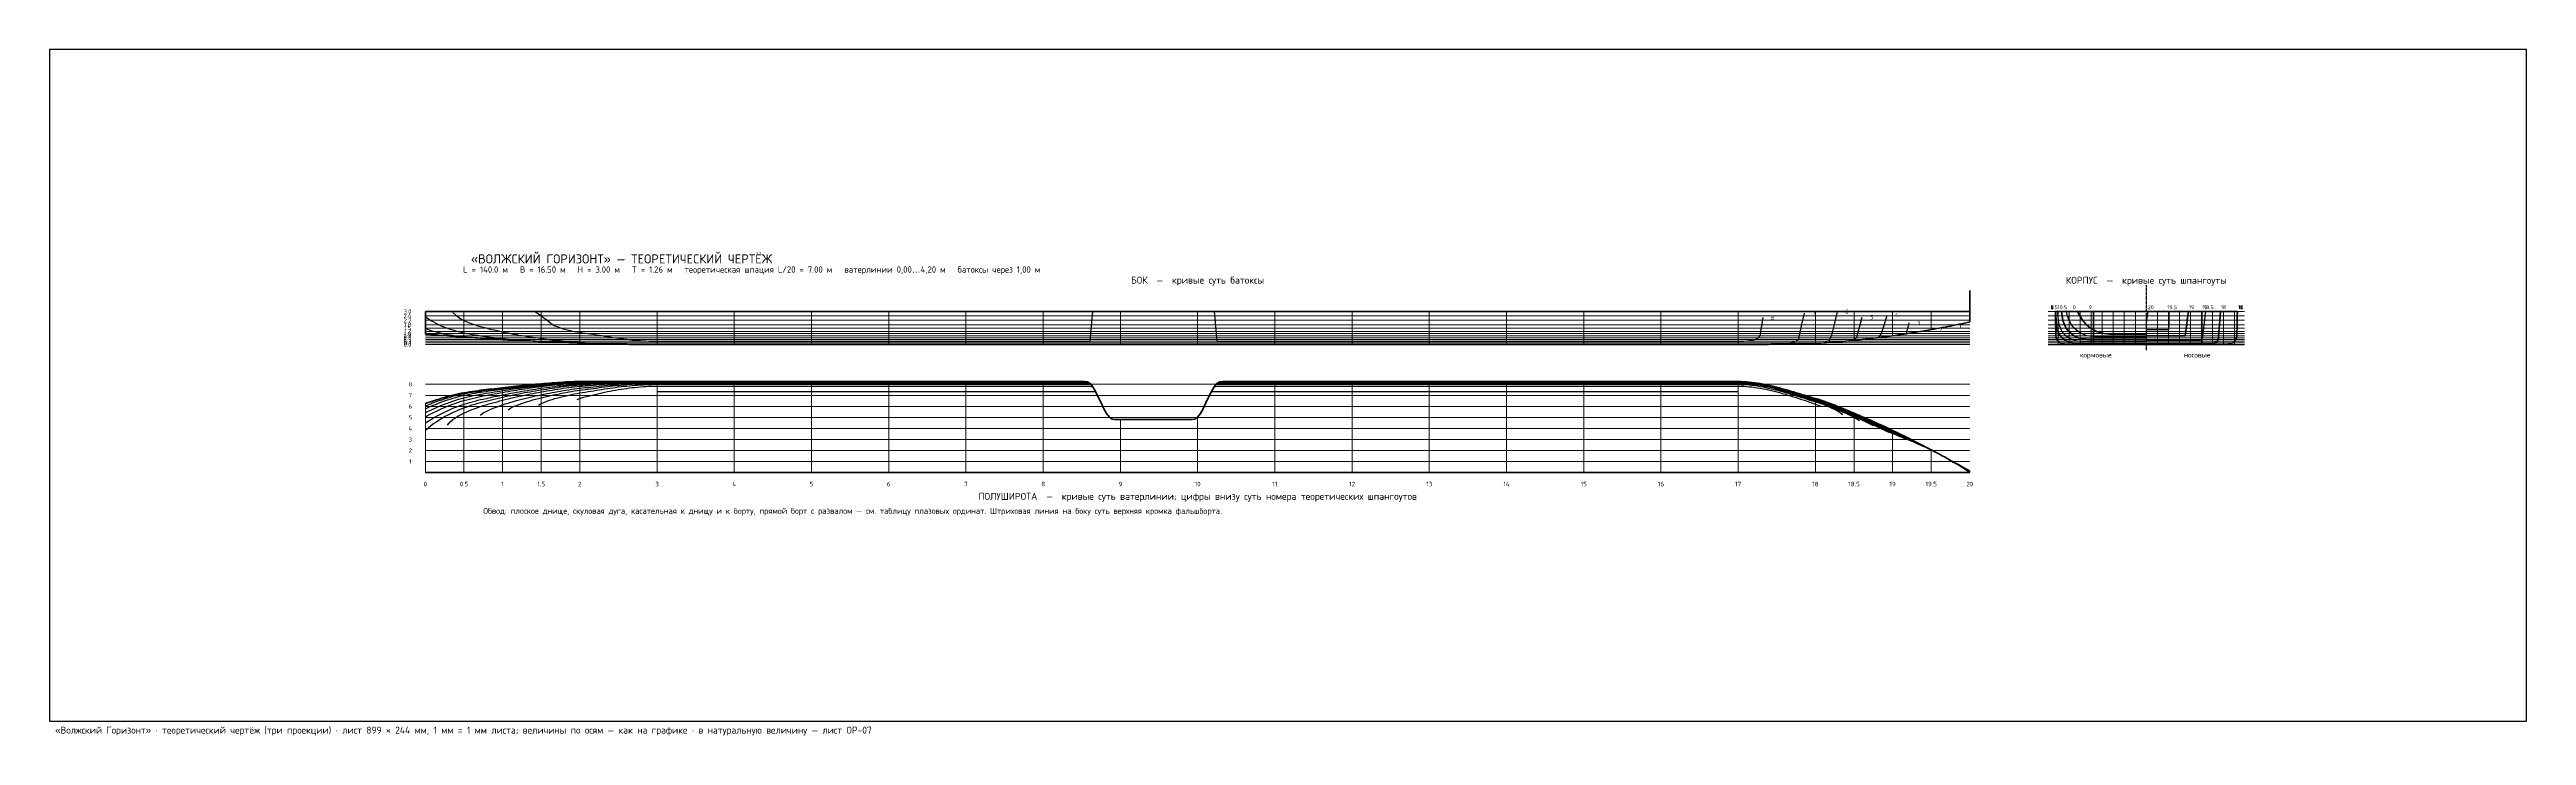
# Model space of a CAD drawing. Header units: millimetres. Extents: x 0 to 899, y -5 to 244.
import ezdxf
from ezdxf.enums import TextEntityAlignment as Align

# ---------------------------------------------------------------- set-up
doc = ezdxf.new("R2010")
doc.units = ezdxf.units.MM
doc.linetypes.add('DASHED', pattern=[1.524, 1.27, -0.254])
for name, color, linetype in [('00_РАМКА', 7, 'Continuous'), ('01_ЛИНИИ', 7, 'Continuous'), ('04_ТЕКСТ', 7, 'Continuous')]:
    doc.layers.add(name, color=color, linetype=linetype)
doc.styles.add('ГОСТ', font='isocpeur.ttf')

msp = doc.modelspace()

# ---------------------------------------------------------------- linework, layer by layer
at = {"layer": '00_РАМКА'}
msp.add_lwpolyline([(0, 0), (899.16, 0), (899.16, 243.84), (0, 243.84)], close=True, dxfattribs=at)
at = {"layer": '01_ЛИНИИ', "color": 179, "lineweight": 53, "true_color": 0x16202f}
for points in [[(697.11, 144.93), (697.11, 156.34)], [(136.42, 148.73), (697.11, 148.73)], [(136.42, 140.52), (136.42, 148.73)], [(136.42, 140.52), (137.43, 140.45), (138.43, 140.37), (139.43, 140.29), (140.43, 140.21), (141.43, 140.14), (142.43, 140.06), (143.43, 139.99), (144.43, 139.91), (145.44, 139.84), (146.44, 139.77), (147.44, 139.7), (148.44, 139.63), (149.44, 139.56), (150.44, 139.49), (151.44, 139.42), (152.44, 139.35), (153.45, 139.28), (154.45, 139.22), (155.45, 139.15), (156.45, 139.09), (157.45, 139.02), (158.45, 138.96), (159.45, 138.89), (160.45, 138.83), (161.45, 138.77), (162.46, 138.71), (163.46, 138.65), (164.46, 138.59), (165.46, 138.53), (166.46, 138.47), (167.46, 138.42), (168.46, 138.36), (169.46, 138.31), (170.47, 138.25), (171.47, 138.2), (172.47, 138.14), (173.47, 138.09), (174.47, 138.04), (175.47, 137.99), (176.47, 137.94), (177.47, 137.89), (178.48, 137.84), (179.48, 137.79), (180.48, 137.75), (181.48, 137.7), (182.48, 137.65), (183.48, 137.61), (184.48, 137.56), (185.48, 137.52), (186.49, 137.47), (187.49, 137.43), (188.49, 137.39), (189.49, 137.36), (190.49, 137.32), (191.49, 137.29), (192.49, 137.26), (193.49, 137.23), (194.5, 137.21), (195.5, 137.18), (196.5, 137.15), (197.5, 137.12), (198.5, 137.1), (199.5, 137.07), (200.5, 137.04), (201.5, 137.02), (202.5, 136.99), (203.51, 136.96), (204.51, 136.94), (205.51, 136.92), (206.51, 136.89), (207.51, 136.87), (208.51, 136.85), (209.51, 136.83), (210.51, 136.81), (211.52, 136.8), (212.52, 136.78), (213.52, 136.77), (214.52, 136.76), (215.52, 136.75), (216.52, 136.74), (217.52, 136.73), (218.52, 136.72), (219.53, 136.72), (220.53, 136.72), (221.53, 136.72), (222.53, 136.72), (223.53, 136.72), (224.53, 136.72), (225.53, 136.72), (226.53, 136.72), (227.54, 136.72), (228.54, 136.72), (229.54, 136.72), (230.54, 136.72), (231.54, 136.72), (232.54, 136.72), (233.54, 136.72), (234.54, 136.72), (235.55, 136.72), (236.55, 136.72), (237.55, 136.72), (238.55, 136.72), (239.55, 136.72), (240.55, 136.72), (241.55, 136.72), (242.55, 136.72), (243.55, 136.72), (244.56, 136.72), (245.56, 136.72), (246.56, 136.72), (247.56, 136.72), (248.56, 136.72), (249.56, 136.72), (250.56, 136.72), (251.56, 136.72), (252.57, 136.72), (253.57, 136.72), (254.57, 136.72), (255.57, 136.72), (256.57, 136.72), (257.57, 136.72), (258.57, 136.72), (259.57, 136.72), (260.58, 136.72), (261.58, 136.72), (262.58, 136.72), (263.58, 136.72), (264.58, 136.72), (265.58, 136.72), (266.58, 136.72), (267.58, 136.72), (268.59, 136.72), (269.59, 136.72), (270.59, 136.72), (271.59, 136.72), (272.59, 136.72), (273.59, 136.72), (274.59, 136.72), (275.59, 136.72), (276.6, 136.72), (277.6, 136.72), (278.6, 136.72), (279.6, 136.72), (280.6, 136.72), (281.6, 136.72), (282.6, 136.72), (283.6, 136.72), (284.6, 136.72), (285.61, 136.72), (286.61, 136.72), (287.61, 136.72), (288.61, 136.72), (289.61, 136.72), (290.61, 136.72), (291.61, 136.72), (292.61, 136.72), (293.62, 136.72), (294.62, 136.72), (295.62, 136.72), (296.62, 136.72), (297.62, 136.72), (298.62, 136.72), (299.62, 136.72), (300.62, 136.72), (301.63, 136.72), (302.63, 136.72), (303.63, 136.72), (304.63, 136.72), (305.63, 136.72), (306.63, 136.72), (307.63, 136.72), (308.63, 136.72), (309.64, 136.72), (310.64, 136.72), (311.64, 136.72), (312.64, 136.72), (313.64, 136.72), (314.64, 136.72), (315.64, 136.72), (316.64, 136.72), (317.65, 136.72), (318.65, 136.72), (319.65, 136.72), (320.65, 136.72), (321.65, 136.72), (322.65, 136.72), (323.65, 136.72), (324.65, 136.72), (325.65, 136.72), (326.66, 136.72), (327.66, 136.72), (328.66, 136.72), (329.66, 136.72), (330.66, 136.72), (331.66, 136.72), (332.66, 136.72), (333.66, 136.72), (334.67, 136.72), (335.67, 136.72), (336.67, 136.72), (337.67, 136.72), (338.67, 136.72), (339.67, 136.72), (340.67, 136.72), (341.67, 136.72), (342.68, 136.72), (343.68, 136.72), (344.68, 136.72), (345.68, 136.72), (346.68, 136.72), (347.68, 136.72), (348.68, 136.72), (349.68, 136.72), (350.69, 136.72), (351.69, 136.72), (352.69, 136.72), (353.69, 136.72), (354.69, 136.72), (355.69, 136.72), (356.69, 136.72), (357.69, 136.72), (358.7, 136.72), (359.7, 136.72), (360.7, 136.72), (361.7, 136.72), (362.7, 136.72), (363.7, 136.72), (364.7, 136.72), (365.7, 136.72), (366.7, 136.72), (367.71, 136.72), (368.71, 136.72), (369.71, 136.72), (370.71, 136.72), (371.71, 136.72), (372.71, 136.72), (373.71, 136.72), (374.71, 136.72), (375.72, 136.72), (376.72, 136.72), (377.72, 136.72), (378.72, 136.72), (379.72, 136.72), (380.72, 136.72), (381.72, 136.72), (382.72, 136.72), (383.73, 136.72), (384.73, 136.72), (385.73, 136.72), (386.73, 136.72), (387.73, 136.72), (388.73, 136.72), (389.73, 136.72), (390.73, 136.72), (391.74, 136.72), (392.74, 136.72), (393.74, 136.72), (394.74, 136.72), (395.74, 136.72), (396.74, 136.72), (397.74, 136.72), (398.74, 136.72), (399.75, 136.72), (400.75, 136.72), (401.75, 136.72), (402.75, 136.72), (403.75, 136.72), (404.75, 136.72), (405.75, 136.72), (406.75, 136.72), (407.75, 136.72), (408.76, 136.72), (409.76, 136.72), (410.76, 136.72), (411.76, 136.72), (412.76, 136.72), (413.76, 136.72), (414.76, 136.72), (415.76, 136.72), (416.77, 136.72), (417.77, 136.72), (418.77, 136.72), (419.77, 136.72), (420.77, 136.72), (421.77, 136.72), (422.77, 136.72), (423.77, 136.72), (424.78, 136.72), (425.78, 136.72), (426.78, 136.72), (427.78, 136.72), (428.78, 136.72), (429.78, 136.72), (430.78, 136.72), (431.78, 136.72), (432.79, 136.72), (433.79, 136.72), (434.79, 136.72), (435.79, 136.72), (436.79, 136.72), (437.79, 136.72), (438.79, 136.72), (439.79, 136.72), (440.8, 136.72), (441.8, 136.72), (442.8, 136.72), (443.8, 136.72), (444.8, 136.72), (445.8, 136.72), (446.8, 136.72), (447.8, 136.72), (448.8, 136.72), (449.81, 136.72), (450.81, 136.72), (451.81, 136.72), (452.81, 136.72), (453.81, 136.72), (454.81, 136.72), (455.81, 136.72), (456.81, 136.72), (457.82, 136.72), (458.82, 136.72), (459.82, 136.72), (460.82, 136.72), (461.82, 136.72), (462.82, 136.72), (463.82, 136.72), (464.82, 136.72), (465.83, 136.72), (466.83, 136.72), (467.83, 136.72), (468.83, 136.72), (469.83, 136.72), (470.83, 136.72), (471.83, 136.72), (472.83, 136.72), (473.84, 136.72), (474.84, 136.72), (475.84, 136.72), (476.84, 136.72), (477.84, 136.72), (478.84, 136.72), (479.84, 136.72), (480.84, 136.72), (481.85, 136.72), (482.85, 136.72), (483.85, 136.72), (484.85, 136.72), (485.85, 136.72), (486.85, 136.72), (487.85, 136.72), (488.85, 136.72), (489.85, 136.72), (490.86, 136.72), (491.86, 136.72), (492.86, 136.72), (493.86, 136.72), (494.86, 136.72), (495.86, 136.72), (496.86, 136.72), (497.86, 136.72), (498.87, 136.72), (499.87, 136.72), (500.87, 136.72), (501.87, 136.72), (502.87, 136.72), (503.87, 136.72), (504.87, 136.72), (505.87, 136.72), (506.88, 136.72), (507.88, 136.72), (508.88, 136.72), (509.88, 136.72), (510.88, 136.72), (511.88, 136.72), (512.88, 136.72), (513.88, 136.72), (514.89, 136.72), (515.89, 136.72), (516.89, 136.72), (517.89, 136.72), (518.89, 136.72), (519.89, 136.72), (520.89, 136.72), (521.89, 136.72), (522.9, 136.72), (523.9, 136.72), (524.9, 136.72), (525.9, 136.72), (526.9, 136.72), (527.9, 136.72), (528.9, 136.72), (529.9, 136.72), (530.9, 136.72), (531.91, 136.72), (532.91, 136.72), (533.91, 136.72), (534.91, 136.72), (535.91, 136.72), (536.91, 136.72), (537.91, 136.72), (538.91, 136.72), (539.92, 136.72), (540.92, 136.72), (541.92, 136.72), (542.92, 136.72), (543.92, 136.72), (544.92, 136.72), (545.92, 136.72), (546.92, 136.72), (547.93, 136.72), (548.93, 136.72), (549.93, 136.72), (550.93, 136.72), (551.93, 136.72), (552.93, 136.72), (553.93, 136.72), (554.93, 136.72), (555.94, 136.72), (556.94, 136.72), (557.94, 136.72), (558.94, 136.72), (559.94, 136.72), (560.94, 136.72), (561.94, 136.72), (562.94, 136.72), (563.95, 136.72), (564.95, 136.72), (565.95, 136.72), (566.95, 136.72), (567.95, 136.72), (568.95, 136.72), (569.95, 136.72), (570.95, 136.72), (571.95, 136.72), (572.96, 136.72), (573.96, 136.72), (574.96, 136.72), (575.96, 136.72), (576.96, 136.72), (577.96, 136.72), (578.96, 136.72), (579.96, 136.72), (580.97, 136.72), (581.97, 136.72), (582.97, 136.72), (583.97, 136.72), (584.97, 136.72), (585.97, 136.72), (586.97, 136.72), (587.97, 136.72), (588.98, 136.72), (589.98, 136.72), (590.98, 136.72), (591.98, 136.72), (592.98, 136.72), (593.98, 136.72), (594.98, 136.72), (595.98, 136.72), (596.99, 136.72), (597.99, 136.72), (598.99, 136.72), (599.99, 136.72), (600.99, 136.72), (601.99, 136.72), (602.99, 136.72), (603.99, 136.72), (605, 136.72), (606, 136.72), (607, 136.72), (608, 136.72), (609, 136.72), (610, 136.72), (611, 136.72), (612, 136.72), (613, 136.72), (614.01, 136.72), (615.01, 136.72), (616.01, 136.73), (617.01, 136.73), (618.01, 136.74), (619.01, 136.75), (620.01, 136.76), (621.01, 136.77), (622.02, 136.78), (623.02, 136.79), (624.02, 136.8), (625.02, 136.82), (626.02, 136.83), (627.02, 136.85), (628.02, 136.87), (629.02, 136.89), (630.03, 136.91), (631.03, 136.93), (632.03, 136.95), (633.03, 136.98), (634.03, 137), (635.03, 137.03), (636.03, 137.05), (637.03, 137.08), (638.04, 137.11), (639.04, 137.13), (640.04, 137.16), (641.04, 137.19), (642.04, 137.23), (643.04, 137.27), (644.04, 137.33), (645.04, 137.39), (646.05, 137.46), (647.05, 137.54), (648.05, 137.62), (649.05, 137.71), (650.05, 137.8), (651.05, 137.89), (652.05, 137.99), (653.05, 138.08), (654.05, 138.18), (655.06, 138.27), (656.06, 138.37), (657.06, 138.47), (658.06, 138.58), (659.06, 138.68), (660.06, 138.8), (661.06, 138.91), (662.06, 139.03), (663.07, 139.16), (664.07, 139.28), (665.07, 139.41), (666.07, 139.54), (667.07, 139.67), (668.07, 139.8), (669.07, 139.94), (670.07, 140.08), (671.08, 140.22), (672.08, 140.37), (673.08, 140.51), (674.08, 140.67), (675.08, 140.82), (676.08, 140.98), (677.08, 141.14), (678.08, 141.31), (679.09, 141.47), (680.09, 141.64), (681.09, 141.81), (682.09, 141.99), (683.09, 142.16), (684.09, 142.34), (685.09, 142.52), (686.09, 142.71), (687.1, 142.89), (688.1, 143.08), (689.1, 143.28), (690.1, 143.47), (691.1, 143.67), (692.1, 143.88), (693.1, 144.08), (694.1, 144.29), (695.1, 144.5), (696.11, 144.71), (697.11, 144.93)], [(136.42, 115.29), (137.43, 115.65), (138.43, 115.99), (139.43, 116.33), (140.43, 116.65), (141.43, 116.97), (142.43, 117.27), (143.43, 117.57), (144.43, 117.85), (145.44, 118.12), (146.44, 118.37), (147.44, 118.61), (148.44, 118.83), (149.44, 119.03), (150.44, 119.22), (151.44, 119.39), (152.44, 119.55), (153.45, 119.71), (154.45, 119.85), (155.45, 119.99), (156.45, 120.12), (157.45, 120.24), (158.45, 120.36), (159.45, 120.48), (160.45, 120.59), (161.45, 120.7), (162.46, 120.82), (163.46, 120.93), (164.46, 121.04), (165.46, 121.16), (166.46, 121.27), (167.46, 121.39), (168.46, 121.5), (169.46, 121.61), (170.47, 121.72), (171.47, 121.83), (172.47, 121.94), (173.47, 122.04), (174.47, 122.13), (175.47, 122.23), (176.47, 122.32), (177.47, 122.4), (178.48, 122.48), (179.48, 122.56), (180.48, 122.63), (181.48, 122.72), (182.48, 122.8), (183.48, 122.87), (184.48, 122.95), (185.48, 123.02), (186.49, 123.09), (187.49, 123.15), (188.49, 123.2), (189.49, 123.24), (190.49, 123.28), (191.49, 123.3), (192.49, 123.3), (193.49, 123.3), (194.5, 123.3), (195.5, 123.3), (196.5, 123.3), (197.5, 123.3), (198.5, 123.3), (199.5, 123.3), (200.5, 123.3), (201.5, 123.3), (202.5, 123.3), (203.51, 123.3), (204.51, 123.3), (205.51, 123.3), (206.51, 123.3), (207.51, 123.3), (208.51, 123.3), (209.51, 123.3), (210.51, 123.3), (211.52, 123.3), (212.52, 123.3), (213.52, 123.3), (214.52, 123.3), (215.52, 123.3), (216.52, 123.3), (217.52, 123.3), (218.52, 123.3), (219.53, 123.3), (220.53, 123.3), (221.53, 123.3), (222.53, 123.3), (223.53, 123.3), (224.53, 123.3), (225.53, 123.3), (226.53, 123.3), (227.54, 123.3), (228.54, 123.3), (229.54, 123.3), (230.54, 123.3), (231.54, 123.3), (232.54, 123.3), (233.54, 123.3), (234.54, 123.3), (235.55, 123.3), (236.55, 123.3), (237.55, 123.3), (238.55, 123.3), (239.55, 123.3), (240.55, 123.3), (241.55, 123.3), (242.55, 123.3), (243.55, 123.3), (244.56, 123.3), (245.56, 123.3), (246.56, 123.3), (247.56, 123.3), (248.56, 123.3), (249.56, 123.3), (250.56, 123.3), (251.56, 123.3), (252.57, 123.3), (253.57, 123.3), (254.57, 123.3), (255.57, 123.3), (256.57, 123.3), (257.57, 123.3), (258.57, 123.3), (259.57, 123.3), (260.58, 123.3), (261.58, 123.3), (262.58, 123.3), (263.58, 123.3), (264.58, 123.3), (265.58, 123.3), (266.58, 123.3), (267.58, 123.3), (268.59, 123.3), (269.59, 123.3), (270.59, 123.3), (271.59, 123.3), (272.59, 123.3), (273.59, 123.3), (274.59, 123.3), (275.59, 123.3), (276.6, 123.3), (277.6, 123.3), (278.6, 123.3), (279.6, 123.3), (280.6, 123.3), (281.6, 123.3), (282.6, 123.3), (283.6, 123.3), (284.6, 123.3), (285.61, 123.3), (286.61, 123.3), (287.61, 123.3), (288.61, 123.3), (289.61, 123.3), (290.61, 123.3), (291.61, 123.3), (292.61, 123.3), (293.62, 123.3), (294.62, 123.3), (295.62, 123.3), (296.62, 123.3), (297.62, 123.3), (298.62, 123.3), (299.62, 123.3), (300.62, 123.3), (301.63, 123.3), (302.63, 123.3), (303.63, 123.3), (304.63, 123.3), (305.63, 123.3), (306.63, 123.3), (307.63, 123.3), (308.63, 123.3), (309.64, 123.3), (310.64, 123.3), (311.64, 123.3), (312.64, 123.3), (313.64, 123.3), (314.64, 123.3), (315.64, 123.3), (316.64, 123.3), (317.65, 123.3), (318.65, 123.3), (319.65, 123.3), (320.65, 123.3), (321.65, 123.3), (322.65, 123.3), (323.65, 123.3), (324.65, 123.3), (325.65, 123.3), (326.66, 123.3), (327.66, 123.3), (328.66, 123.3), (329.66, 123.3), (330.66, 123.3), (331.66, 123.3), (332.66, 123.3), (333.66, 123.3), (334.67, 123.3), (335.67, 123.3), (336.67, 123.3), (337.67, 123.3), (338.67, 123.3), (339.67, 123.3), (340.67, 123.3), (341.67, 123.3), (342.68, 123.3), (343.68, 123.3), (344.68, 123.3), (345.68, 123.3), (346.68, 123.3), (347.68, 123.3), (348.68, 123.3), (349.68, 123.3), (350.69, 123.3), (351.69, 123.3), (352.69, 123.3), (353.69, 123.3), (354.69, 123.3), (355.69, 123.3), (356.69, 123.3), (357.69, 123.3), (358.7, 123.3), (359.7, 123.3), (360.7, 123.3), (361.7, 123.3), (362.7, 123.3), (363.7, 123.3), (364.7, 123.3), (365.7, 123.3), (366.7, 123.3), (367.71, 123.3), (368.71, 123.3), (369.71, 123.3), (370.71, 123.3), (371.71, 123.3), (372.71, 123.3), (373.71, 123.3), (374.71, 123.3), (375.72, 123.3), (376.72, 123.25), (377.72, 122.65), (378.72, 121.43), (379.72, 119.72), (380.72, 117.69), (381.72, 115.53), (382.72, 113.45), (383.73, 111.67), (384.73, 110.34), (385.73, 109.61), (386.73, 109.49), (387.73, 109.49), (388.73, 109.49), (389.73, 109.49), (390.73, 109.49), (391.74, 109.49), (392.74, 109.49), (393.74, 109.49), (394.74, 109.49), (395.74, 109.49), (396.74, 109.49), (397.74, 109.49), (398.74, 109.49), (399.75, 109.49), (400.75, 109.49), (401.75, 109.49), (402.75, 109.49), (403.75, 109.49), (404.75, 109.49), (405.75, 109.49), (406.75, 109.49), (407.75, 109.49), (408.76, 109.49), (409.76, 109.49), (410.76, 109.49), (411.76, 109.49), (412.76, 109.49), (413.76, 109.49), (414.76, 109.49), (415.76, 109.61), (416.77, 110.34), (417.77, 111.67), (418.77, 113.45), (419.77, 115.53), (420.77, 117.69), (421.77, 119.72), (422.77, 121.43), (423.77, 122.65), (424.78, 123.25), (425.78, 123.3), (426.78, 123.3), (427.78, 123.3), (428.78, 123.3), (429.78, 123.3), (430.78, 123.3), (431.78, 123.3), (432.79, 123.3), (433.79, 123.3), (434.79, 123.3), (435.79, 123.3), (436.79, 123.3), (437.79, 123.3), (438.79, 123.3), (439.79, 123.3), (440.8, 123.3), (441.8, 123.3), (442.8, 123.3), (443.8, 123.3), (444.8, 123.3), (445.8, 123.3), (446.8, 123.3), (447.8, 123.3), (448.8, 123.3), (449.81, 123.3), (450.81, 123.3), (451.81, 123.3), (452.81, 123.3), (453.81, 123.3), (454.81, 123.3), (455.81, 123.3), (456.81, 123.3), (457.82, 123.3), (458.82, 123.3), (459.82, 123.3), (460.82, 123.3), (461.82, 123.3), (462.82, 123.3), (463.82, 123.3), (464.82, 123.3), (465.83, 123.3), (466.83, 123.3), (467.83, 123.3), (468.83, 123.3), (469.83, 123.3), (470.83, 123.3), (471.83, 123.3), (472.83, 123.3), (473.84, 123.3), (474.84, 123.3), (475.84, 123.3), (476.84, 123.3), (477.84, 123.3), (478.84, 123.3), (479.84, 123.3), (480.84, 123.3), (481.85, 123.3), (482.85, 123.3), (483.85, 123.3), (484.85, 123.3), (485.85, 123.3), (486.85, 123.3), (487.85, 123.3), (488.85, 123.3), (489.85, 123.3), (490.86, 123.3), (491.86, 123.3), (492.86, 123.3), (493.86, 123.3), (494.86, 123.3), (495.86, 123.3), (496.86, 123.3), (497.86, 123.3), (498.87, 123.3), (499.87, 123.3), (500.87, 123.3), (501.87, 123.3), (502.87, 123.3), (503.87, 123.3), (504.87, 123.3), (505.87, 123.3), (506.88, 123.3), (507.88, 123.3), (508.88, 123.3), (509.88, 123.3), (510.88, 123.3), (511.88, 123.3), (512.88, 123.3), (513.88, 123.3), (514.89, 123.3), (515.89, 123.3), (516.89, 123.3), (517.89, 123.3), (518.89, 123.3), (519.89, 123.3), (520.89, 123.3), (521.89, 123.3), (522.9, 123.3), (523.9, 123.3), (524.9, 123.3), (525.9, 123.3), (526.9, 123.3), (527.9, 123.3), (528.9, 123.3), (529.9, 123.3), (530.9, 123.3), (531.91, 123.3), (532.91, 123.3), (533.91, 123.3), (534.91, 123.3), (535.91, 123.3), (536.91, 123.3), (537.91, 123.3), (538.91, 123.3), (539.92, 123.3), (540.92, 123.3), (541.92, 123.3), (542.92, 123.3), (543.92, 123.3), (544.92, 123.3), (545.92, 123.3), (546.92, 123.3), (547.93, 123.3), (548.93, 123.3), (549.93, 123.3), (550.93, 123.3), (551.93, 123.3), (552.93, 123.3), (553.93, 123.3), (554.93, 123.3), (555.94, 123.3), (556.94, 123.3), (557.94, 123.3), (558.94, 123.3), (559.94, 123.3), (560.94, 123.3), (561.94, 123.3), (562.94, 123.3), (563.95, 123.3), (564.95, 123.3), (565.95, 123.3), (566.95, 123.3), (567.95, 123.3), (568.95, 123.3), (569.95, 123.3), (570.95, 123.3), (571.95, 123.3), (572.96, 123.3), (573.96, 123.3), (574.96, 123.3), (575.96, 123.3), (576.96, 123.3), (577.96, 123.3), (578.96, 123.3), (579.96, 123.3), (580.97, 123.3), (581.97, 123.3), (582.97, 123.3), (583.97, 123.3), (584.97, 123.3), (585.97, 123.3), (586.97, 123.3), (587.97, 123.3), (588.98, 123.3), (589.98, 123.3), (590.98, 123.3), (591.98, 123.3), (592.98, 123.3), (593.98, 123.3), (594.98, 123.3), (595.98, 123.3), (596.99, 123.3), (597.99, 123.3), (598.99, 123.3), (599.99, 123.3), (600.99, 123.3), (601.99, 123.3), (602.99, 123.3), (603.99, 123.3), (605, 123.3), (606, 123.3), (607, 123.3), (608, 123.3), (609, 123.3), (610, 123.3), (611, 123.3), (612, 123.3), (613, 123.3), (614.01, 123.29), (615.01, 123.25), (616.01, 123.19), (617.01, 123.1), (618.01, 123), (619.01, 122.87), (620.01, 122.72), (621.01, 122.55), (622.02, 122.37), (623.02, 122.17), (624.02, 121.95), (625.02, 121.73), (626.02, 121.49), (627.02, 121.23), (628.02, 120.97), (629.02, 120.7), (630.03, 120.42), (631.03, 120.13), (632.03, 119.84), (633.03, 119.54), (634.03, 119.24), (635.03, 118.94), (636.03, 118.64), (637.03, 118.33), (638.04, 118.03), (639.04, 117.73), (640.04, 117.44), (641.04, 117.15), (642.04, 116.85), (643.04, 116.53), (644.04, 116.19), (645.04, 115.84), (646.05, 115.47), (647.05, 115.09), (648.05, 114.7), (649.05, 114.29), (650.05, 113.88), (651.05, 113.47), (652.05, 113.05), (653.05, 112.64), (654.05, 112.22), (655.06, 111.81), (656.06, 111.39), (657.06, 110.97), (658.06, 110.54), (659.06, 110.11), (660.06, 109.67), (661.06, 109.23), (662.06, 108.78), (663.07, 108.33), (664.07, 107.87), (665.07, 107.41), (666.07, 106.95), (667.07, 106.48), (668.07, 106.01), (669.07, 105.54), (670.07, 105.06), (671.08, 104.58), (672.08, 104.09), (673.08, 103.6), (674.08, 103.11), (675.08, 102.61), (676.08, 102.11), (677.08, 101.6), (678.08, 101.09), (679.09, 100.57), (680.09, 100.06), (681.09, 99.53), (682.09, 99.01), (683.09, 98.49), (684.09, 97.96), (685.09, 97.42), (686.09, 96.89), (687.1, 96.35), (688.1, 95.8), (689.1, 95.25), (690.1, 94.7), (691.1, 94.15), (692.1, 93.59), (693.1, 93.03), (694.1, 92.46), (695.1, 91.89), (696.11, 91.32), (697.11, 90.74)]]:
    msp.add_lwpolyline(points, dxfattribs=at)
at = {"layer": '01_ЛИНИИ', "color": 179, "linetype": 'DASHED', "lineweight": 30, "true_color": 0x16202f}
msp.add_lwpolyline([(761.19, 134.72), (761.19, 158.35)], dxfattribs=at)
at = {"layer": '01_ЛИНИИ', "color": 253, "lineweight": 13, "true_color": 0x9aa4b4}
for points in [[(136.42, 148.73), (697.11, 148.73)], [(136.42, 147.13), (697.11, 147.13)], [(136.42, 145.53), (697.11, 145.53)], [(136.42, 143.93), (697.11, 143.93)], [(725.54, 148.73), (796.83, 148.73)], [(725.54, 147.13), (796.83, 147.13)], [(725.54, 145.53), (796.83, 145.53)], [(725.54, 143.93), (796.83, 143.93)], [(729.15, 136.72), (729.15, 148.73)], [(733.15, 136.72), (733.15, 148.73)], [(737.16, 136.72), (737.16, 148.73)], [(741.16, 136.72), (741.16, 148.73)], [(745.17, 136.72), (745.17, 148.73)], [(749.17, 136.72), (749.17, 148.73)], [(753.18, 136.72), (753.18, 148.73)], [(757.18, 136.72), (757.18, 148.73)], [(765.19, 136.72), (765.19, 148.73)], [(769.2, 136.72), (769.2, 148.73)], [(773.2, 136.72), (773.2, 148.73)], [(777.2, 136.72), (777.2, 148.73)], [(781.21, 136.72), (781.21, 148.73)], [(785.21, 136.72), (785.21, 148.73)], [(789.22, 136.72), (789.22, 148.73)], [(793.22, 136.72), (793.22, 148.73)], [(136.42, 142.73), (697.11, 142.73)], [(136.42, 141.53), (697.11, 141.53)], [(136.42, 140.73), (697.11, 140.73)], [(136.42, 139.92), (697.11, 139.92)], [(136.42, 139.12), (697.11, 139.12)], [(136.42, 138.52), (697.11, 138.52)], [(136.42, 137.92), (697.11, 137.92)], [(136.42, 137.32), (697.11, 137.32)], [(136.42, 136.72), (697.11, 136.72)], [(725.54, 142.73), (796.83, 142.73)], [(725.54, 141.53), (796.83, 141.53)], [(725.54, 140.73), (796.83, 140.73)], [(725.54, 139.92), (796.83, 139.92)], [(725.54, 139.12), (796.83, 139.12)], [(725.54, 138.52), (796.83, 138.52)], [(725.54, 137.92), (796.83, 137.92)], [(725.54, 137.32), (796.83, 137.32)], [(725.54, 136.72), (796.83, 136.72)], [(136.42, 122.3), (697.11, 122.3)], [(136.42, 118.3), (697.11, 118.3)], [(136.42, 114.29), (697.11, 114.29)], [(136.42, 110.29), (697.11, 110.29)], [(136.42, 106.28), (697.11, 106.28)], [(136.42, 102.28), (697.11, 102.28)], [(136.42, 98.27), (697.11, 98.27)], [(136.42, 94.27), (697.11, 94.27)]]:
    msp.add_lwpolyline(points, dxfattribs=at)
at = {"layer": '01_ЛИНИИ', "color": 253, "lineweight": 18, "true_color": 0x9aa4b4}
for points in [[(136.42, 140.52), (136.42, 148.73)], [(150.44, 139.49), (150.44, 148.73)], [(164.46, 138.59), (164.46, 148.73)], [(178.48, 137.84), (178.48, 148.73)], [(192.49, 137.26), (192.49, 148.73)], [(220.53, 136.72), (220.53, 148.73)], [(248.56, 136.72), (248.56, 148.73)], [(276.6, 136.72), (276.6, 148.73)], [(304.63, 136.72), (304.63, 148.73)], [(332.66, 136.72), (332.66, 148.73)], [(360.7, 136.72), (360.7, 148.73)], [(388.73, 136.72), (388.73, 148.73)], [(416.77, 136.72), (416.77, 148.73)], [(444.8, 136.72), (444.8, 148.73)], [(472.83, 136.72), (472.83, 148.73)], [(500.87, 136.72), (500.87, 148.73)], [(528.9, 136.72), (528.9, 148.73)], [(556.94, 136.72), (556.94, 148.73)], [(584.97, 136.72), (584.97, 148.73)], [(613, 136.72), (613, 148.73)], [(641.04, 137.19), (641.04, 148.73)], [(655.06, 138.27), (655.06, 148.73)], [(669.07, 139.94), (669.07, 148.73)], [(683.09, 142.16), (683.09, 148.73)], [(697.11, 144.93), (697.11, 148.73)], [(150.44, 90.26), (150.44, 119.22)], [(164.46, 90.26), (164.46, 121.04)], [(178.48, 90.26), (178.48, 122.48)], [(192.49, 90.26), (192.49, 123.3)], [(220.53, 90.26), (220.53, 123.3)], [(248.56, 90.26), (248.56, 123.3)], [(276.6, 90.26), (276.6, 123.3)], [(304.63, 90.26), (304.63, 123.3)], [(332.66, 90.26), (332.66, 123.3)], [(360.7, 90.26), (360.7, 123.3)], [(444.8, 90.26), (444.8, 123.3)], [(472.83, 90.26), (472.83, 123.3)], [(500.87, 90.26), (500.87, 123.3)], [(528.9, 90.26), (528.9, 123.3)], [(556.94, 90.26), (556.94, 123.3)], [(584.97, 90.26), (584.97, 123.3)], [(613, 90.26), (613, 123.3)], [(641.04, 90.26), (641.04, 117.15)], [(136.42, 90.26), (136.42, 115.29)], [(388.73, 90.26), (388.73, 109.49)], [(416.77, 90.26), (416.77, 110.34)], [(655.06, 90.26), (655.06, 111.81)], [(669.07, 90.26), (669.07, 105.54)], [(683.09, 90.26), (683.09, 98.49)], [(697.11, 90.26), (697.11, 90.74)]]:
    msp.add_lwpolyline(points, dxfattribs=at)
at = {"layer": '01_ЛИНИИ', "color": 179, "linetype": 'DASHED', "lineweight": 35, "true_color": 0x16202f}
msp.add_lwpolyline([(136.42, 148.73), (137.43, 148.73), (138.43, 148.73), (139.43, 148.73), (140.43, 148.73), (141.43, 148.73), (142.43, 148.73), (143.43, 148.73), (144.43, 148.73), (145.44, 148.73), (146.44, 148.73), (147.44, 148.73), (148.44, 148.73), (149.44, 148.73), (150.44, 148.73), (151.44, 148.73), (152.44, 148.73), (153.45, 148.73), (154.45, 148.73), (155.45, 148.73), (156.45, 148.73), (157.45, 148.73), (158.45, 148.73), (159.45, 148.73), (160.45, 148.73), (161.45, 148.73), (162.46, 148.73), (163.46, 148.73), (164.46, 148.73), (165.46, 148.73), (166.46, 148.73), (167.46, 148.73), (168.46, 148.73), (169.46, 148.73), (170.47, 148.73), (171.47, 148.73), (172.47, 148.73), (173.47, 148.73), (174.47, 148.73), (175.47, 148.73), (176.47, 148.73), (177.47, 148.73), (178.48, 148.73), (179.48, 148.73), (180.48, 148.73), (181.48, 148.73), (182.48, 148.73), (183.48, 148.73), (184.48, 148.73), (185.48, 148.73), (186.49, 148.73), (187.49, 148.73), (188.49, 148.73), (189.49, 148.73), (190.49, 148.73), (191.49, 148.73), (192.49, 148.73), (193.49, 148.73), (194.5, 148.73), (195.5, 148.73), (196.5, 148.73), (197.5, 148.73), (198.5, 148.73), (199.5, 148.73), (200.5, 148.73), (201.5, 148.73), (202.5, 148.73), (203.51, 148.73), (204.51, 148.73), (205.51, 148.73), (206.51, 148.73), (207.51, 148.73), (208.51, 148.73), (209.51, 148.73), (210.51, 148.73), (211.52, 148.73), (212.52, 148.73), (213.52, 148.73), (214.52, 148.73), (215.52, 148.73), (216.52, 148.73), (217.52, 148.73), (218.52, 148.73), (219.53, 148.73), (220.53, 148.73), (221.53, 148.73), (222.53, 148.73), (223.53, 148.73), (224.53, 148.73), (225.53, 148.73), (226.53, 148.73), (227.54, 148.73), (228.54, 148.73), (229.54, 148.73), (230.54, 148.73), (231.54, 148.73), (232.54, 148.73), (233.54, 148.73), (234.54, 148.73), (235.55, 148.73), (236.55, 148.73), (237.55, 148.73), (238.55, 148.73), (239.55, 148.73), (240.55, 148.73), (241.55, 148.73), (242.55, 148.73), (243.55, 148.73), (244.56, 148.73), (245.56, 148.73), (246.56, 148.73), (247.56, 148.73), (248.56, 148.73), (249.56, 148.73), (250.56, 148.73), (251.56, 148.73), (252.57, 148.73), (253.57, 148.73), (254.57, 148.73), (255.57, 148.73), (256.57, 148.73), (257.57, 148.73), (258.57, 148.73), (259.57, 148.73), (260.58, 148.73), (261.58, 148.73), (262.58, 148.73), (263.58, 148.73), (264.58, 148.73), (265.58, 148.73), (266.58, 148.73), (267.58, 148.73), (268.59, 148.73), (269.59, 148.73), (270.59, 148.73), (271.59, 148.73), (272.59, 148.73), (273.59, 148.73), (274.59, 148.73), (275.59, 148.73), (276.6, 148.73), (277.6, 148.73), (278.6, 148.73), (279.6, 148.73), (280.6, 148.73), (281.6, 148.73), (282.6, 148.73), (283.6, 148.73), (284.6, 148.73), (285.61, 148.73), (286.61, 148.73), (287.61, 148.73), (288.61, 148.73), (289.61, 148.73), (290.61, 148.73), (291.61, 148.73), (292.61, 148.73), (293.62, 148.73), (294.62, 148.73), (295.62, 148.73), (296.62, 148.73), (297.62, 148.73), (298.62, 148.73), (299.62, 148.73), (300.62, 148.73), (301.63, 148.73), (302.63, 148.73), (303.63, 148.73), (304.63, 148.73), (305.63, 148.73), (306.63, 148.73), (307.63, 148.73), (308.63, 148.73), (309.64, 148.73), (310.64, 148.73), (311.64, 148.73), (312.64, 148.73), (313.64, 148.73), (314.64, 148.73), (315.64, 148.73), (316.64, 148.73), (317.65, 148.73), (318.65, 148.73), (319.65, 148.73), (320.65, 148.73), (321.65, 148.73), (322.65, 148.73), (323.65, 148.73), (324.65, 148.73), (325.65, 148.73), (326.66, 148.73), (327.66, 148.73), (328.66, 148.73), (329.66, 148.73), (330.66, 148.73), (331.66, 148.73), (332.66, 148.73), (333.66, 148.73), (334.67, 148.73), (335.67, 148.73), (336.67, 148.73), (337.67, 148.73), (338.67, 148.73), (339.67, 148.73), (340.67, 148.73), (341.67, 148.73), (342.68, 148.73), (343.68, 148.73), (344.68, 148.73), (345.68, 148.73), (346.68, 148.73), (347.68, 148.73), (348.68, 148.73), (349.68, 148.73), (350.69, 148.73), (351.69, 148.73), (352.69, 148.73), (353.69, 148.73), (354.69, 148.73), (355.69, 148.73), (356.69, 148.73), (357.69, 148.73), (358.7, 148.73), (359.7, 148.73), (360.7, 148.73), (361.7, 148.73), (362.7, 148.73), (363.7, 148.73), (364.7, 148.73), (365.7, 148.73), (366.7, 148.73), (367.71, 148.73), (368.71, 148.73), (369.71, 148.73), (370.71, 148.73), (371.71, 148.73), (372.71, 148.73), (373.71, 148.73), (374.71, 148.73), (375.72, 148.73), (376.72, 148.73), (377.72, 148.73), (378.72, 148.73), (379.72, 148.73), (380.72, 148.73), (381.72, 148.73), (382.72, 148.73), (383.73, 148.73), (384.73, 148.73), (385.73, 148.73), (386.73, 148.73), (387.73, 148.73), (388.73, 148.73), (389.73, 148.73), (390.73, 148.73), (391.74, 148.73), (392.74, 148.73), (393.74, 148.73), (394.74, 148.73), (395.74, 148.73), (396.74, 148.73), (397.74, 148.73), (398.74, 148.73), (399.75, 148.73), (400.75, 148.73), (401.75, 148.73), (402.75, 148.73), (403.75, 148.73), (404.75, 148.73), (405.75, 148.73), (406.75, 148.73), (407.75, 148.73), (408.76, 148.73), (409.76, 148.73), (410.76, 148.73), (411.76, 148.73), (412.76, 148.73), (413.76, 148.73), (414.76, 148.73), (415.76, 148.73), (416.77, 148.73), (417.77, 148.73), (418.77, 148.73), (419.77, 148.73), (420.77, 148.73), (421.77, 148.73), (422.77, 148.73), (423.77, 148.73), (424.78, 148.73), (425.78, 148.73), (426.78, 148.73), (427.78, 148.73), (428.78, 148.73), (429.78, 148.73), (430.78, 148.73), (431.78, 148.73), (432.79, 148.73), (433.79, 148.73), (434.79, 148.73), (435.79, 148.73), (436.79, 148.73), (437.79, 148.73), (438.79, 148.73), (439.79, 148.73), (440.8, 148.73), (441.8, 148.73), (442.8, 148.73), (443.8, 148.73), (444.8, 148.73), (445.8, 148.73), (446.8, 148.73), (447.8, 148.73), (448.8, 148.73), (449.81, 148.73), (450.81, 148.73), (451.81, 148.73), (452.81, 148.73), (453.81, 148.73), (454.81, 148.73), (455.81, 148.73), (456.81, 148.73), (457.82, 148.73), (458.82, 148.73), (459.82, 148.73), (460.82, 148.73), (461.82, 148.73), (462.82, 148.73), (463.82, 148.73), (464.82, 148.73), (465.83, 148.73), (466.83, 148.73), (467.83, 148.73), (468.83, 148.73), (469.83, 148.73), (470.83, 148.73), (471.83, 148.73), (472.83, 148.73), (473.84, 148.73), (474.84, 148.73), (475.84, 148.73), (476.84, 148.73), (477.84, 148.73), (478.84, 148.73), (479.84, 148.73), (480.84, 148.73), (481.85, 148.73), (482.85, 148.73), (483.85, 148.73), (484.85, 148.73), (485.85, 148.73), (486.85, 148.73), (487.85, 148.73), (488.85, 148.73), (489.85, 148.73), (490.86, 148.73), (491.86, 148.73), (492.86, 148.73), (493.86, 148.73), (494.86, 148.73), (495.86, 148.73), (496.86, 148.73), (497.86, 148.73), (498.87, 148.73), (499.87, 148.73), (500.87, 148.73), (501.87, 148.73), (502.87, 148.73), (503.87, 148.73), (504.87, 148.73), (505.87, 148.73), (506.88, 148.73), (507.88, 148.73), (508.88, 148.73), (509.88, 148.73), (510.88, 148.73), (511.88, 148.73), (512.88, 148.73), (513.88, 148.73), (514.89, 148.73), (515.89, 148.73), (516.89, 148.73), (517.89, 148.73), (518.89, 148.73), (519.89, 148.73), (520.89, 148.73), (521.89, 148.73), (522.9, 148.73), (523.9, 148.73), (524.9, 148.73), (525.9, 148.73), (526.9, 148.73), (527.9, 148.73), (528.9, 148.73), (529.9, 148.73), (530.9, 148.73), (531.91, 148.73), (532.91, 148.73), (533.91, 148.73), (534.91, 148.73), (535.91, 148.73), (536.91, 148.73), (537.91, 148.73), (538.91, 148.73), (539.92, 148.73), (540.92, 148.73), (541.92, 148.73), (542.92, 148.73), (543.92, 148.73), (544.92, 148.73), (545.92, 148.73), (546.92, 148.73), (547.93, 148.73), (548.93, 148.73), (549.93, 148.73), (550.93, 148.73), (551.93, 148.73), (552.93, 148.73), (553.93, 148.73), (554.93, 148.73), (555.94, 148.73), (556.94, 148.73), (557.94, 148.73), (558.94, 148.73), (559.94, 148.73), (560.94, 148.73), (561.94, 148.73), (562.94, 148.73), (563.95, 148.73), (564.95, 148.73), (565.95, 148.73), (566.95, 148.73), (567.95, 148.73), (568.95, 148.73), (569.95, 148.73), (570.95, 148.73), (571.95, 148.73), (572.96, 148.73), (573.96, 148.73), (574.96, 148.73), (575.96, 148.73), (576.96, 148.73), (577.96, 148.73), (578.96, 148.73), (579.96, 148.73), (580.97, 148.73), (581.97, 148.73), (582.97, 148.73), (583.97, 148.73), (584.97, 148.73), (585.97, 148.73), (586.97, 148.73), (587.97, 148.73), (588.98, 148.73), (589.98, 148.73), (590.98, 148.73), (591.98, 148.73), (592.98, 148.73), (593.98, 148.73), (594.98, 148.73), (595.98, 148.73), (596.99, 148.73), (597.99, 148.73), (598.99, 148.73), (599.99, 148.73), (600.99, 148.73), (601.99, 148.73), (602.99, 148.73), (603.99, 148.73), (605, 148.73), (606, 148.73), (607, 148.73), (608, 148.73), (609, 148.73), (610, 148.73), (611, 148.73), (612, 148.73), (613, 148.73), (614.01, 148.73), (615.01, 148.73), (616.01, 148.73), (617.01, 148.73), (618.01, 148.73), (619.01, 148.73), (620.01, 148.73), (621.01, 148.73), (622.02, 148.73), (623.02, 148.73), (624.02, 148.73), (625.02, 148.73), (626.02, 148.73), (627.02, 148.73), (628.02, 148.73), (629.02, 148.73), (630.03, 148.73), (631.03, 148.73), (632.03, 148.73), (633.03, 148.73), (634.03, 148.73), (635.03, 148.73), (636.03, 148.73), (637.03, 148.73), (638.04, 148.73), (639.04, 148.73), (640.04, 148.73), (641.04, 148.73), (642.04, 148.73), (643.04, 148.73), (644.04, 148.73), (645.04, 148.73), (646.05, 148.73), (647.05, 148.73), (648.05, 148.73), (649.05, 148.73), (650.05, 148.73), (651.05, 148.73), (652.05, 148.73), (653.05, 148.73), (654.05, 148.73), (655.06, 148.73), (656.06, 148.73), (657.06, 148.73), (658.06, 148.73), (659.06, 148.73), (660.06, 148.73), (661.06, 148.73), (662.06, 148.73), (663.07, 148.73), (664.07, 148.73), (665.07, 148.73), (666.07, 148.73), (667.07, 148.73), (668.07, 148.73), (669.07, 148.73), (670.07, 148.73), (671.08, 148.73), (672.08, 148.73), (673.08, 148.73), (674.08, 148.73), (675.08, 148.73), (676.08, 148.73), (677.08, 148.73), (678.08, 148.73), (679.09, 148.73), (680.09, 148.73), (681.09, 148.73), (682.09, 148.73), (683.09, 148.73), (684.09, 148.73), (685.09, 148.73), (686.09, 148.73), (687.1, 148.73), (688.1, 148.73), (689.1, 148.73), (690.1, 148.73), (691.1, 148.73), (692.1, 148.73), (693.1, 148.73), (694.1, 148.73), (695.1, 148.73), (696.11, 148.73), (697.11, 148.73)], dxfattribs=at)
at = {"layer": '01_ЛИНИИ', "color": 146, "lineweight": 30, "true_color": 0x1c5c8a}
for points in [[(136.42, 146.86), (137.43, 146.15), (138.43, 145.51), (139.43, 144.93), (140.43, 144.4), (141.43, 143.91), (142.43, 143.47), (143.43, 143.06), (144.43, 142.68), (145.44, 142.34), (146.44, 142.02), (147.44, 141.73), (148.44, 141.47), (149.44, 141.22), (150.44, 141), (151.44, 140.8), (152.44, 140.6), (153.45, 140.42), (154.45, 140.26), (155.45, 140.1), (156.45, 139.94), (157.45, 139.8), (158.45, 139.66), (159.45, 139.53), (160.45, 139.4), (161.45, 139.28), (162.46, 139.16), (163.46, 139.05), (164.46, 138.94), (165.46, 138.83), (166.46, 138.73), (167.46, 138.63), (168.46, 138.54), (169.46, 138.45), (170.47, 138.37), (171.47, 138.29), (172.47, 138.21), (173.47, 138.14), (174.47, 138.07), (175.47, 138.01), (176.47, 137.95), (177.47, 137.89), (178.48, 137.84), (179.48, 137.79), (180.48, 137.75), (181.48, 137.7), (182.48, 137.65), (183.48, 137.61), (184.48, 137.56), (185.48, 137.52), (186.49, 137.47), (187.49, 137.43), (188.49, 137.39), (189.49, 137.36), (190.49, 137.32), (191.49, 137.29), (192.49, 137.26), (193.49, 137.23), (194.5, 137.21), (195.5, 137.18), (196.5, 137.15), (197.5, 137.12), (198.5, 137.1), (199.5, 137.07), (200.5, 137.04), (201.5, 137.02), (202.5, 136.99), (203.51, 136.96), (204.51, 136.94), (205.51, 136.92), (206.51, 136.89), (207.51, 136.87), (208.51, 136.85), (209.51, 136.83), (210.51, 136.81), (211.52, 136.8), (212.52, 136.78), (213.52, 136.77), (214.52, 136.76), (215.52, 136.75), (216.52, 136.74), (217.52, 136.73), (218.52, 136.72), (219.53, 136.72), (220.53, 136.72), (221.53, 136.72), (222.53, 136.72), (223.53, 136.72), (224.53, 136.72), (225.53, 136.72), (226.53, 136.72), (227.54, 136.72), (228.54, 136.72), (229.54, 136.72), (230.54, 136.72), (231.54, 136.72), (232.54, 136.72), (233.54, 136.72), (234.54, 136.72), (235.55, 136.72), (236.55, 136.72), (237.55, 136.72), (238.55, 136.72), (239.55, 136.72), (240.55, 136.72), (241.55, 136.72), (242.55, 136.72), (243.55, 136.72), (244.56, 136.72), (245.56, 136.72), (246.56, 136.72), (247.56, 136.72), (248.56, 136.72), (249.56, 136.72), (250.56, 136.72), (251.56, 136.72), (252.57, 136.72), (253.57, 136.72), (254.57, 136.72), (255.57, 136.72), (256.57, 136.72), (257.57, 136.72), (258.57, 136.72), (259.57, 136.72), (260.58, 136.72), (261.58, 136.72), (262.58, 136.72), (263.58, 136.72), (264.58, 136.72), (265.58, 136.72), (266.58, 136.72), (267.58, 136.72), (268.59, 136.72), (269.59, 136.72), (270.59, 136.72), (271.59, 136.72), (272.59, 136.72), (273.59, 136.72), (274.59, 136.72), (275.59, 136.72), (276.6, 136.72), (277.6, 136.72), (278.6, 136.72), (279.6, 136.72), (280.6, 136.72), (281.6, 136.72), (282.6, 136.72), (283.6, 136.72), (284.6, 136.72), (285.61, 136.72), (286.61, 136.72), (287.61, 136.72), (288.61, 136.72), (289.61, 136.72), (290.61, 136.72), (291.61, 136.72), (292.61, 136.72), (293.62, 136.72), (294.62, 136.72), (295.62, 136.72), (296.62, 136.72), (297.62, 136.72), (298.62, 136.72), (299.62, 136.72), (300.62, 136.72), (301.63, 136.72), (302.63, 136.72), (303.63, 136.72), (304.63, 136.72), (305.63, 136.72), (306.63, 136.72), (307.63, 136.72), (308.63, 136.72), (309.64, 136.72), (310.64, 136.72), (311.64, 136.72), (312.64, 136.72), (313.64, 136.72), (314.64, 136.72), (315.64, 136.72), (316.64, 136.72), (317.65, 136.72), (318.65, 136.72), (319.65, 136.72), (320.65, 136.72), (321.65, 136.72), (322.65, 136.72), (323.65, 136.72), (324.65, 136.72), (325.65, 136.72), (326.66, 136.72), (327.66, 136.72), (328.66, 136.72), (329.66, 136.72), (330.66, 136.72), (331.66, 136.72), (332.66, 136.72), (333.66, 136.72), (334.67, 136.72), (335.67, 136.72), (336.67, 136.72), (337.67, 136.72), (338.67, 136.72), (339.67, 136.72), (340.67, 136.72), (341.67, 136.72), (342.68, 136.72), (343.68, 136.72), (344.68, 136.72), (345.68, 136.72), (346.68, 136.72), (347.68, 136.72), (348.68, 136.72), (349.68, 136.72), (350.69, 136.72), (351.69, 136.72), (352.69, 136.72), (353.69, 136.72), (354.69, 136.72), (355.69, 136.72), (356.69, 136.72), (357.69, 136.72), (358.7, 136.72), (359.7, 136.72), (360.7, 136.72), (361.7, 136.72), (362.7, 136.72), (363.7, 136.72), (364.7, 136.72), (365.7, 136.72), (366.7, 136.72), (367.71, 136.72), (368.71, 136.72), (369.71, 136.72), (370.71, 136.72), (371.71, 136.72), (372.71, 136.72), (373.71, 136.72), (374.71, 136.72), (375.72, 136.72), (376.72, 136.72), (377.72, 136.72), (378.72, 136.72), (379.72, 136.72), (380.72, 136.72), (381.72, 136.72), (382.72, 136.72), (383.73, 136.72), (384.73, 136.72), (385.73, 136.72), (386.73, 136.72), (387.73, 136.72), (388.73, 136.72), (389.73, 136.72), (390.73, 136.72), (391.74, 136.72), (392.74, 136.72), (393.74, 136.72), (394.74, 136.72), (395.74, 136.72), (396.74, 136.72), (397.74, 136.72), (398.74, 136.72), (399.75, 136.72), (400.75, 136.72), (401.75, 136.72), (402.75, 136.72), (403.75, 136.72), (404.75, 136.72), (405.75, 136.72), (406.75, 136.72), (407.75, 136.72), (408.76, 136.72), (409.76, 136.72), (410.76, 136.72), (411.76, 136.72), (412.76, 136.72), (413.76, 136.72), (414.76, 136.72), (415.76, 136.72), (416.77, 136.72), (417.77, 136.72), (418.77, 136.72), (419.77, 136.72), (420.77, 136.72), (421.77, 136.72), (422.77, 136.72), (423.77, 136.72), (424.78, 136.72), (425.78, 136.72), (426.78, 136.72), (427.78, 136.72), (428.78, 136.72), (429.78, 136.72), (430.78, 136.72), (431.78, 136.72), (432.79, 136.72), (433.79, 136.72), (434.79, 136.72), (435.79, 136.72), (436.79, 136.72), (437.79, 136.72), (438.79, 136.72), (439.79, 136.72), (440.8, 136.72), (441.8, 136.72), (442.8, 136.72), (443.8, 136.72), (444.8, 136.72), (445.8, 136.72), (446.8, 136.72), (447.8, 136.72), (448.8, 136.72), (449.81, 136.72), (450.81, 136.72), (451.81, 136.72), (452.81, 136.72), (453.81, 136.72), (454.81, 136.72), (455.81, 136.72), (456.81, 136.72), (457.82, 136.72), (458.82, 136.72), (459.82, 136.72), (460.82, 136.72), (461.82, 136.72), (462.82, 136.72), (463.82, 136.72), (464.82, 136.72), (465.83, 136.72), (466.83, 136.72), (467.83, 136.72), (468.83, 136.72), (469.83, 136.72), (470.83, 136.72), (471.83, 136.72), (472.83, 136.72), (473.84, 136.72), (474.84, 136.72), (475.84, 136.72), (476.84, 136.72), (477.84, 136.72), (478.84, 136.72), (479.84, 136.72), (480.84, 136.72), (481.85, 136.72), (482.85, 136.72), (483.85, 136.72), (484.85, 136.72), (485.85, 136.72), (486.85, 136.72), (487.85, 136.72), (488.85, 136.72), (489.85, 136.72), (490.86, 136.72), (491.86, 136.72), (492.86, 136.72), (493.86, 136.72), (494.86, 136.72), (495.86, 136.72), (496.86, 136.72), (497.86, 136.72), (498.87, 136.72), (499.87, 136.72), (500.87, 136.72), (501.87, 136.72), (502.87, 136.72), (503.87, 136.72), (504.87, 136.72), (505.87, 136.72), (506.88, 136.72), (507.88, 136.72), (508.88, 136.72), (509.88, 136.72), (510.88, 136.72), (511.88, 136.72), (512.88, 136.72), (513.88, 136.72), (514.89, 136.72), (515.89, 136.72), (516.89, 136.72), (517.89, 136.72), (518.89, 136.72), (519.89, 136.72), (520.89, 136.72), (521.89, 136.72), (522.9, 136.72), (523.9, 136.72), (524.9, 136.72), (525.9, 136.72), (526.9, 136.72), (527.9, 136.72), (528.9, 136.72), (529.9, 136.72), (530.9, 136.72), (531.91, 136.72), (532.91, 136.72), (533.91, 136.72), (534.91, 136.72), (535.91, 136.72), (536.91, 136.72), (537.91, 136.72), (538.91, 136.72), (539.92, 136.72), (540.92, 136.72), (541.92, 136.72), (542.92, 136.72), (543.92, 136.72), (544.92, 136.72), (545.92, 136.72), (546.92, 136.72), (547.93, 136.72), (548.93, 136.72), (549.93, 136.72), (550.93, 136.72), (551.93, 136.72), (552.93, 136.72), (553.93, 136.72), (554.93, 136.72), (555.94, 136.72), (556.94, 136.72), (557.94, 136.72), (558.94, 136.72), (559.94, 136.72), (560.94, 136.72), (561.94, 136.72), (562.94, 136.72), (563.95, 136.72), (564.95, 136.72), (565.95, 136.72), (566.95, 136.72), (567.95, 136.72), (568.95, 136.72), (569.95, 136.72), (570.95, 136.72), (571.95, 136.72), (572.96, 136.72), (573.96, 136.72), (574.96, 136.72), (575.96, 136.72), (576.96, 136.72), (577.96, 136.72), (578.96, 136.72), (579.96, 136.72), (580.97, 136.72), (581.97, 136.72), (582.97, 136.72), (583.97, 136.72), (584.97, 136.72), (585.97, 136.72), (586.97, 136.72), (587.97, 136.72), (588.98, 136.72), (589.98, 136.72), (590.98, 136.72), (591.98, 136.72), (592.98, 136.72), (593.98, 136.72), (594.98, 136.72), (595.98, 136.72), (596.99, 136.72), (597.99, 136.72), (598.99, 136.72), (599.99, 136.72), (600.99, 136.72), (601.99, 136.72), (602.99, 136.72), (603.99, 136.72), (605, 136.72), (606, 136.72), (607, 136.72), (608, 136.72), (609, 136.72), (610, 136.72), (611, 136.72), (612, 136.72), (613, 136.72), (614.01, 136.72), (615.01, 136.72), (616.01, 136.73), (617.01, 136.73), (618.01, 136.74), (619.01, 136.75), (620.01, 136.76), (621.01, 136.77), (622.02, 136.78), (623.02, 136.79), (624.02, 136.8), (625.02, 136.82), (626.02, 136.83), (627.02, 136.85), (628.02, 136.87), (629.02, 136.89), (630.03, 136.91), (631.03, 136.93), (632.03, 136.95), (633.03, 136.98), (634.03, 137), (635.03, 137.03), (636.03, 137.05), (637.03, 137.08), (638.04, 137.11), (639.04, 137.13), (640.04, 137.16), (641.04, 137.19), (642.04, 137.23), (643.04, 137.31), (644.04, 137.47), (645.04, 137.73), (646.05, 138.17), (647.05, 140.2), (648.05, 144.54), (649.05, 148.73)], [(136.42, 140.85), (137.43, 140.67), (138.43, 140.51), (139.43, 140.38), (140.43, 140.25), (141.43, 140.15), (142.43, 140.06), (143.43, 139.99), (144.43, 139.91), (145.44, 139.84), (146.44, 139.77), (147.44, 139.7), (148.44, 139.63), (149.44, 139.56), (150.44, 139.49), (151.44, 139.42), (152.44, 139.35), (153.45, 139.28), (154.45, 139.22), (155.45, 139.15), (156.45, 139.09), (157.45, 139.02), (158.45, 138.96), (159.45, 138.89), (160.45, 138.83), (161.45, 138.77), (162.46, 138.71), (163.46, 138.65), (164.46, 138.59), (165.46, 138.53), (166.46, 138.47), (167.46, 138.42), (168.46, 138.36), (169.46, 138.31), (170.47, 138.25), (171.47, 138.2), (172.47, 138.14), (173.47, 138.09), (174.47, 138.04), (175.47, 137.99), (176.47, 137.94), (177.47, 137.89), (178.48, 137.84), (179.48, 137.79), (180.48, 137.75), (181.48, 137.7), (182.48, 137.65), (183.48, 137.61), (184.48, 137.56), (185.48, 137.52), (186.49, 137.47), (187.49, 137.43), (188.49, 137.39), (189.49, 137.36), (190.49, 137.32), (191.49, 137.29), (192.49, 137.26), (193.49, 137.23), (194.5, 137.21), (195.5, 137.18), (196.5, 137.15), (197.5, 137.12), (198.5, 137.1), (199.5, 137.07), (200.5, 137.04), (201.5, 137.02), (202.5, 136.99), (203.51, 136.96), (204.51, 136.94), (205.51, 136.92), (206.51, 136.89), (207.51, 136.87), (208.51, 136.85), (209.51, 136.83), (210.51, 136.81), (211.52, 136.8), (212.52, 136.78), (213.52, 136.77), (214.52, 136.76), (215.52, 136.75), (216.52, 136.74), (217.52, 136.73), (218.52, 136.72), (219.53, 136.72), (220.53, 136.72), (221.53, 136.72), (222.53, 136.72), (223.53, 136.72), (224.53, 136.72), (225.53, 136.72), (226.53, 136.72), (227.54, 136.72), (228.54, 136.72), (229.54, 136.72), (230.54, 136.72), (231.54, 136.72), (232.54, 136.72), (233.54, 136.72), (234.54, 136.72), (235.55, 136.72), (236.55, 136.72), (237.55, 136.72), (238.55, 136.72), (239.55, 136.72), (240.55, 136.72), (241.55, 136.72), (242.55, 136.72), (243.55, 136.72), (244.56, 136.72), (245.56, 136.72), (246.56, 136.72), (247.56, 136.72), (248.56, 136.72), (249.56, 136.72), (250.56, 136.72), (251.56, 136.72), (252.57, 136.72), (253.57, 136.72), (254.57, 136.72), (255.57, 136.72), (256.57, 136.72), (257.57, 136.72), (258.57, 136.72), (259.57, 136.72), (260.58, 136.72), (261.58, 136.72), (262.58, 136.72), (263.58, 136.72), (264.58, 136.72), (265.58, 136.72), (266.58, 136.72), (267.58, 136.72), (268.59, 136.72), (269.59, 136.72), (270.59, 136.72), (271.59, 136.72), (272.59, 136.72), (273.59, 136.72), (274.59, 136.72), (275.59, 136.72), (276.6, 136.72), (277.6, 136.72), (278.6, 136.72), (279.6, 136.72), (280.6, 136.72), (281.6, 136.72), (282.6, 136.72), (283.6, 136.72), (284.6, 136.72), (285.61, 136.72), (286.61, 136.72), (287.61, 136.72), (288.61, 136.72), (289.61, 136.72), (290.61, 136.72), (291.61, 136.72), (292.61, 136.72), (293.62, 136.72), (294.62, 136.72), (295.62, 136.72), (296.62, 136.72), (297.62, 136.72), (298.62, 136.72), (299.62, 136.72), (300.62, 136.72), (301.63, 136.72), (302.63, 136.72), (303.63, 136.72), (304.63, 136.72), (305.63, 136.72), (306.63, 136.72), (307.63, 136.72), (308.63, 136.72), (309.64, 136.72), (310.64, 136.72), (311.64, 136.72), (312.64, 136.72), (313.64, 136.72), (314.64, 136.72), (315.64, 136.72), (316.64, 136.72), (317.65, 136.72), (318.65, 136.72), (319.65, 136.72), (320.65, 136.72), (321.65, 136.72), (322.65, 136.72), (323.65, 136.72), (324.65, 136.72), (325.65, 136.72), (326.66, 136.72), (327.66, 136.72), (328.66, 136.72), (329.66, 136.72), (330.66, 136.72), (331.66, 136.72), (332.66, 136.72), (333.66, 136.72), (334.67, 136.72), (335.67, 136.72), (336.67, 136.72), (337.67, 136.72), (338.67, 136.72), (339.67, 136.72), (340.67, 136.72), (341.67, 136.72), (342.68, 136.72), (343.68, 136.72), (344.68, 136.72), (345.68, 136.72), (346.68, 136.72), (347.68, 136.72), (348.68, 136.72), (349.68, 136.72), (350.69, 136.72), (351.69, 136.72), (352.69, 136.72), (353.69, 136.72), (354.69, 136.72), (355.69, 136.72), (356.69, 136.72), (357.69, 136.72), (358.7, 136.72), (359.7, 136.72), (360.7, 136.72), (361.7, 136.72), (362.7, 136.72), (363.7, 136.72), (364.7, 136.72), (365.7, 136.72), (366.7, 136.72), (367.71, 136.72), (368.71, 136.72), (369.71, 136.72), (370.71, 136.72), (371.71, 136.72), (372.71, 136.72), (373.71, 136.72), (374.71, 136.72), (375.72, 136.72), (376.72, 136.72), (377.72, 136.72), (378.72, 136.72), (379.72, 136.72), (380.72, 136.72), (381.72, 136.72), (382.72, 136.72), (383.73, 136.72), (384.73, 136.72), (385.73, 136.72), (386.73, 136.72), (387.73, 136.72), (388.73, 136.72), (389.73, 136.72), (390.73, 136.72), (391.74, 136.72), (392.74, 136.72), (393.74, 136.72), (394.74, 136.72), (395.74, 136.72), (396.74, 136.72), (397.74, 136.72), (398.74, 136.72), (399.75, 136.72), (400.75, 136.72), (401.75, 136.72), (402.75, 136.72), (403.75, 136.72), (404.75, 136.72), (405.75, 136.72), (406.75, 136.72), (407.75, 136.72), (408.76, 136.72), (409.76, 136.72), (410.76, 136.72), (411.76, 136.72), (412.76, 136.72), (413.76, 136.72), (414.76, 136.72), (415.76, 136.72), (416.77, 136.72), (417.77, 136.72), (418.77, 136.72), (419.77, 136.72), (420.77, 136.72), (421.77, 136.72), (422.77, 136.72), (423.77, 136.72), (424.78, 136.72), (425.78, 136.72), (426.78, 136.72), (427.78, 136.72), (428.78, 136.72), (429.78, 136.72), (430.78, 136.72), (431.78, 136.72), (432.79, 136.72), (433.79, 136.72), (434.79, 136.72), (435.79, 136.72), (436.79, 136.72), (437.79, 136.72), (438.79, 136.72), (439.79, 136.72), (440.8, 136.72), (441.8, 136.72), (442.8, 136.72), (443.8, 136.72), (444.8, 136.72), (445.8, 136.72), (446.8, 136.72), (447.8, 136.72), (448.8, 136.72), (449.81, 136.72), (450.81, 136.72), (451.81, 136.72), (452.81, 136.72), (453.81, 136.72), (454.81, 136.72), (455.81, 136.72), (456.81, 136.72), (457.82, 136.72), (458.82, 136.72), (459.82, 136.72), (460.82, 136.72), (461.82, 136.72), (462.82, 136.72), (463.82, 136.72), (464.82, 136.72), (465.83, 136.72), (466.83, 136.72), (467.83, 136.72), (468.83, 136.72), (469.83, 136.72), (470.83, 136.72), (471.83, 136.72), (472.83, 136.72), (473.84, 136.72), (474.84, 136.72), (475.84, 136.72), (476.84, 136.72), (477.84, 136.72), (478.84, 136.72), (479.84, 136.72), (480.84, 136.72), (481.85, 136.72), (482.85, 136.72), (483.85, 136.72), (484.85, 136.72), (485.85, 136.72), (486.85, 136.72), (487.85, 136.72), (488.85, 136.72), (489.85, 136.72), (490.86, 136.72), (491.86, 136.72), (492.86, 136.72), (493.86, 136.72), (494.86, 136.72), (495.86, 136.72), (496.86, 136.72), (497.86, 136.72), (498.87, 136.72), (499.87, 136.72), (500.87, 136.72), (501.87, 136.72), (502.87, 136.72), (503.87, 136.72), (504.87, 136.72), (505.87, 136.72), (506.88, 136.72), (507.88, 136.72), (508.88, 136.72), (509.88, 136.72), (510.88, 136.72), (511.88, 136.72), (512.88, 136.72), (513.88, 136.72), (514.89, 136.72), (515.89, 136.72), (516.89, 136.72), (517.89, 136.72), (518.89, 136.72), (519.89, 136.72), (520.89, 136.72), (521.89, 136.72), (522.9, 136.72), (523.9, 136.72), (524.9, 136.72), (525.9, 136.72), (526.9, 136.72), (527.9, 136.72), (528.9, 136.72), (529.9, 136.72), (530.9, 136.72), (531.91, 136.72), (532.91, 136.72), (533.91, 136.72), (534.91, 136.72), (535.91, 136.72), (536.91, 136.72), (537.91, 136.72), (538.91, 136.72), (539.92, 136.72), (540.92, 136.72), (541.92, 136.72), (542.92, 136.72), (543.92, 136.72), (544.92, 136.72), (545.92, 136.72), (546.92, 136.72), (547.93, 136.72), (548.93, 136.72), (549.93, 136.72), (550.93, 136.72), (551.93, 136.72), (552.93, 136.72), (553.93, 136.72), (554.93, 136.72), (555.94, 136.72), (556.94, 136.72), (557.94, 136.72), (558.94, 136.72), (559.94, 136.72), (560.94, 136.72), (561.94, 136.72), (562.94, 136.72), (563.95, 136.72), (564.95, 136.72), (565.95, 136.72), (566.95, 136.72), (567.95, 136.72), (568.95, 136.72), (569.95, 136.72), (570.95, 136.72), (571.95, 136.72), (572.96, 136.72), (573.96, 136.72), (574.96, 136.72), (575.96, 136.72), (576.96, 136.72), (577.96, 136.72), (578.96, 136.72), (579.96, 136.72), (580.97, 136.72), (581.97, 136.72), (582.97, 136.72), (583.97, 136.72), (584.97, 136.72), (585.97, 136.72), (586.97, 136.72), (587.97, 136.72), (588.98, 136.72), (589.98, 136.72), (590.98, 136.72), (591.98, 136.72), (592.98, 136.72), (593.98, 136.72), (594.98, 136.72), (595.98, 136.72), (596.99, 136.72), (597.99, 136.72), (598.99, 136.72), (599.99, 136.72), (600.99, 136.72), (601.99, 136.72), (602.99, 136.72), (603.99, 136.72), (605, 136.72), (606, 136.72), (607, 136.72), (608, 136.72), (609, 136.72), (610, 136.72), (611, 136.72), (612, 136.72), (613, 136.72), (614.01, 136.72), (615.01, 136.72), (616.01, 136.73), (617.01, 136.73), (618.01, 136.74), (619.01, 136.75), (620.01, 136.76), (621.01, 136.77), (622.02, 136.78), (623.02, 136.79), (624.02, 136.8), (625.02, 136.82), (626.02, 136.83), (627.02, 136.85), (628.02, 136.87), (629.02, 136.89), (630.03, 136.91), (631.03, 136.93), (632.03, 136.95), (633.03, 136.98), (634.03, 137), (635.03, 137.03), (636.03, 137.05), (637.03, 137.08), (638.04, 137.11), (639.04, 137.13), (640.04, 137.16), (641.04, 137.19), (642.04, 137.23), (643.04, 137.27), (644.04, 137.33), (645.04, 137.39), (646.05, 137.46), (647.05, 137.54), (648.05, 137.62), (649.05, 137.71), (650.05, 137.8), (651.05, 137.89), (652.05, 137.99), (653.05, 138.08), (654.05, 138.18), (655.06, 138.27), (656.06, 138.37), (657.06, 138.47), (658.06, 138.58), (659.06, 138.68), (660.06, 138.8), (661.06, 138.91), (662.06, 139.03), (663.07, 139.16), (664.07, 139.28), (665.07, 140.81), (666.07, 144.15), (667.07, 147.4)], [(136.42, 142.56), (137.43, 142.22), (138.43, 141.89), (139.43, 141.6), (140.43, 141.32), (141.43, 141.07), (142.43, 140.84), (143.43, 140.62), (144.43, 140.43), (145.44, 140.25), (146.44, 140.09), (147.44, 139.94), (148.44, 139.81), (149.44, 139.69), (150.44, 139.58), (151.44, 139.48), (152.44, 139.39), (153.45, 139.3), (154.45, 139.23), (155.45, 139.15), (156.45, 139.09), (157.45, 139.02), (158.45, 138.96), (159.45, 138.89), (160.45, 138.83), (161.45, 138.77), (162.46, 138.71), (163.46, 138.65), (164.46, 138.59), (165.46, 138.53), (166.46, 138.47), (167.46, 138.42), (168.46, 138.36), (169.46, 138.31), (170.47, 138.25), (171.47, 138.2), (172.47, 138.14), (173.47, 138.09), (174.47, 138.04), (175.47, 137.99), (176.47, 137.94), (177.47, 137.89), (178.48, 137.84), (179.48, 137.79), (180.48, 137.75), (181.48, 137.7), (182.48, 137.65), (183.48, 137.61), (184.48, 137.56), (185.48, 137.52), (186.49, 137.47), (187.49, 137.43), (188.49, 137.39), (189.49, 137.36), (190.49, 137.32), (191.49, 137.29), (192.49, 137.26), (193.49, 137.23), (194.5, 137.21), (195.5, 137.18), (196.5, 137.15), (197.5, 137.12), (198.5, 137.1), (199.5, 137.07), (200.5, 137.04), (201.5, 137.02), (202.5, 136.99), (203.51, 136.96), (204.51, 136.94), (205.51, 136.92), (206.51, 136.89), (207.51, 136.87), (208.51, 136.85), (209.51, 136.83), (210.51, 136.81), (211.52, 136.8), (212.52, 136.78), (213.52, 136.77), (214.52, 136.76), (215.52, 136.75), (216.52, 136.74), (217.52, 136.73), (218.52, 136.72), (219.53, 136.72), (220.53, 136.72), (221.53, 136.72), (222.53, 136.72), (223.53, 136.72), (224.53, 136.72), (225.53, 136.72), (226.53, 136.72), (227.54, 136.72), (228.54, 136.72), (229.54, 136.72), (230.54, 136.72), (231.54, 136.72), (232.54, 136.72), (233.54, 136.72), (234.54, 136.72), (235.55, 136.72), (236.55, 136.72), (237.55, 136.72), (238.55, 136.72), (239.55, 136.72), (240.55, 136.72), (241.55, 136.72), (242.55, 136.72), (243.55, 136.72), (244.56, 136.72), (245.56, 136.72), (246.56, 136.72), (247.56, 136.72), (248.56, 136.72), (249.56, 136.72), (250.56, 136.72), (251.56, 136.72), (252.57, 136.72), (253.57, 136.72), (254.57, 136.72), (255.57, 136.72), (256.57, 136.72), (257.57, 136.72), (258.57, 136.72), (259.57, 136.72), (260.58, 136.72), (261.58, 136.72), (262.58, 136.72), (263.58, 136.72), (264.58, 136.72), (265.58, 136.72), (266.58, 136.72), (267.58, 136.72), (268.59, 136.72), (269.59, 136.72), (270.59, 136.72), (271.59, 136.72), (272.59, 136.72), (273.59, 136.72), (274.59, 136.72), (275.59, 136.72), (276.6, 136.72), (277.6, 136.72), (278.6, 136.72), (279.6, 136.72), (280.6, 136.72), (281.6, 136.72), (282.6, 136.72), (283.6, 136.72), (284.6, 136.72), (285.61, 136.72), (286.61, 136.72), (287.61, 136.72), (288.61, 136.72), (289.61, 136.72), (290.61, 136.72), (291.61, 136.72), (292.61, 136.72), (293.62, 136.72), (294.62, 136.72), (295.62, 136.72), (296.62, 136.72), (297.62, 136.72), (298.62, 136.72), (299.62, 136.72), (300.62, 136.72), (301.63, 136.72), (302.63, 136.72), (303.63, 136.72), (304.63, 136.72), (305.63, 136.72), (306.63, 136.72), (307.63, 136.72), (308.63, 136.72), (309.64, 136.72), (310.64, 136.72), (311.64, 136.72), (312.64, 136.72), (313.64, 136.72), (314.64, 136.72), (315.64, 136.72), (316.64, 136.72), (317.65, 136.72), (318.65, 136.72), (319.65, 136.72), (320.65, 136.72), (321.65, 136.72), (322.65, 136.72), (323.65, 136.72), (324.65, 136.72), (325.65, 136.72), (326.66, 136.72), (327.66, 136.72), (328.66, 136.72), (329.66, 136.72), (330.66, 136.72), (331.66, 136.72), (332.66, 136.72), (333.66, 136.72), (334.67, 136.72), (335.67, 136.72), (336.67, 136.72), (337.67, 136.72), (338.67, 136.72), (339.67, 136.72), (340.67, 136.72), (341.67, 136.72), (342.68, 136.72), (343.68, 136.72), (344.68, 136.72), (345.68, 136.72), (346.68, 136.72), (347.68, 136.72), (348.68, 136.72), (349.68, 136.72), (350.69, 136.72), (351.69, 136.72), (352.69, 136.72), (353.69, 136.72), (354.69, 136.72), (355.69, 136.72), (356.69, 136.72), (357.69, 136.72), (358.7, 136.72), (359.7, 136.72), (360.7, 136.72), (361.7, 136.72), (362.7, 136.72), (363.7, 136.72), (364.7, 136.72), (365.7, 136.72), (366.7, 136.72), (367.71, 136.72), (368.71, 136.72), (369.71, 136.72), (370.71, 136.72), (371.71, 136.72), (372.71, 136.72), (373.71, 136.72), (374.71, 136.72), (375.72, 136.72), (376.72, 136.72), (377.72, 136.72), (378.72, 136.72), (379.72, 136.72), (380.72, 136.72), (381.72, 136.72), (382.72, 136.72), (383.73, 136.72), (384.73, 136.72), (385.73, 136.72), (386.73, 136.72), (387.73, 136.72), (388.73, 136.72), (389.73, 136.72), (390.73, 136.72), (391.74, 136.72), (392.74, 136.72), (393.74, 136.72), (394.74, 136.72), (395.74, 136.72), (396.74, 136.72), (397.74, 136.72), (398.74, 136.72), (399.75, 136.72), (400.75, 136.72), (401.75, 136.72), (402.75, 136.72), (403.75, 136.72), (404.75, 136.72), (405.75, 136.72), (406.75, 136.72), (407.75, 136.72), (408.76, 136.72), (409.76, 136.72), (410.76, 136.72), (411.76, 136.72), (412.76, 136.72), (413.76, 136.72), (414.76, 136.72), (415.76, 136.72), (416.77, 136.72), (417.77, 136.72), (418.77, 136.72), (419.77, 136.72), (420.77, 136.72), (421.77, 136.72), (422.77, 136.72), (423.77, 136.72), (424.78, 136.72), (425.78, 136.72), (426.78, 136.72), (427.78, 136.72), (428.78, 136.72), (429.78, 136.72), (430.78, 136.72), (431.78, 136.72), (432.79, 136.72), (433.79, 136.72), (434.79, 136.72), (435.79, 136.72), (436.79, 136.72), (437.79, 136.72), (438.79, 136.72), (439.79, 136.72), (440.8, 136.72), (441.8, 136.72), (442.8, 136.72), (443.8, 136.72), (444.8, 136.72), (445.8, 136.72), (446.8, 136.72), (447.8, 136.72), (448.8, 136.72), (449.81, 136.72), (450.81, 136.72), (451.81, 136.72), (452.81, 136.72), (453.81, 136.72), (454.81, 136.72), (455.81, 136.72), (456.81, 136.72), (457.82, 136.72), (458.82, 136.72), (459.82, 136.72), (460.82, 136.72), (461.82, 136.72), (462.82, 136.72), (463.82, 136.72), (464.82, 136.72), (465.83, 136.72), (466.83, 136.72), (467.83, 136.72), (468.83, 136.72), (469.83, 136.72), (470.83, 136.72), (471.83, 136.72), (472.83, 136.72), (473.84, 136.72), (474.84, 136.72), (475.84, 136.72), (476.84, 136.72), (477.84, 136.72), (478.84, 136.72), (479.84, 136.72), (480.84, 136.72), (481.85, 136.72), (482.85, 136.72), (483.85, 136.72), (484.85, 136.72), (485.85, 136.72), (486.85, 136.72), (487.85, 136.72), (488.85, 136.72), (489.85, 136.72), (490.86, 136.72), (491.86, 136.72), (492.86, 136.72), (493.86, 136.72), (494.86, 136.72), (495.86, 136.72), (496.86, 136.72), (497.86, 136.72), (498.87, 136.72), (499.87, 136.72), (500.87, 136.72), (501.87, 136.72), (502.87, 136.72), (503.87, 136.72), (504.87, 136.72), (505.87, 136.72), (506.88, 136.72), (507.88, 136.72), (508.88, 136.72), (509.88, 136.72), (510.88, 136.72), (511.88, 136.72), (512.88, 136.72), (513.88, 136.72), (514.89, 136.72), (515.89, 136.72), (516.89, 136.72), (517.89, 136.72), (518.89, 136.72), (519.89, 136.72), (520.89, 136.72), (521.89, 136.72), (522.9, 136.72), (523.9, 136.72), (524.9, 136.72), (525.9, 136.72), (526.9, 136.72), (527.9, 136.72), (528.9, 136.72), (529.9, 136.72), (530.9, 136.72), (531.91, 136.72), (532.91, 136.72), (533.91, 136.72), (534.91, 136.72), (535.91, 136.72), (536.91, 136.72), (537.91, 136.72), (538.91, 136.72), (539.92, 136.72), (540.92, 136.72), (541.92, 136.72), (542.92, 136.72), (543.92, 136.72), (544.92, 136.72), (545.92, 136.72), (546.92, 136.72), (547.93, 136.72), (548.93, 136.72), (549.93, 136.72), (550.93, 136.72), (551.93, 136.72), (552.93, 136.72), (553.93, 136.72), (554.93, 136.72), (555.94, 136.72), (556.94, 136.72), (557.94, 136.72), (558.94, 136.72), (559.94, 136.72), (560.94, 136.72), (561.94, 136.72), (562.94, 136.72), (563.95, 136.72), (564.95, 136.72), (565.95, 136.72), (566.95, 136.72), (567.95, 136.72), (568.95, 136.72), (569.95, 136.72), (570.95, 136.72), (571.95, 136.72), (572.96, 136.72), (573.96, 136.72), (574.96, 136.72), (575.96, 136.72), (576.96, 136.72), (577.96, 136.72), (578.96, 136.72), (579.96, 136.72), (580.97, 136.72), (581.97, 136.72), (582.97, 136.72), (583.97, 136.72), (584.97, 136.72), (585.97, 136.72), (586.97, 136.72), (587.97, 136.72), (588.98, 136.72), (589.98, 136.72), (590.98, 136.72), (591.98, 136.72), (592.98, 136.72), (593.98, 136.72), (594.98, 136.72), (595.98, 136.72), (596.99, 136.72), (597.99, 136.72), (598.99, 136.72), (599.99, 136.72), (600.99, 136.72), (601.99, 136.72), (602.99, 136.72), (603.99, 136.72), (605, 136.72), (606, 136.72), (607, 136.72), (608, 136.72), (609, 136.72), (610, 136.72), (611, 136.72), (612, 136.72), (613, 136.72), (614.01, 136.72), (615.01, 136.72), (616.01, 136.73), (617.01, 136.73), (618.01, 136.74), (619.01, 136.75), (620.01, 136.76), (621.01, 136.77), (622.02, 136.78), (623.02, 136.79), (624.02, 136.8), (625.02, 136.82), (626.02, 136.83), (627.02, 136.85), (628.02, 136.87), (629.02, 136.89), (630.03, 136.91), (631.03, 136.93), (632.03, 136.95), (633.03, 136.98), (634.03, 137), (635.03, 137.03), (636.03, 137.05), (637.03, 137.08), (638.04, 137.11), (639.04, 137.13), (640.04, 137.16), (641.04, 137.19), (642.04, 137.23), (643.04, 137.27), (644.04, 137.33), (645.04, 137.39), (646.05, 137.46), (647.05, 137.54), (648.05, 137.62), (649.05, 137.71), (650.05, 137.8), (651.05, 137.89), (652.05, 137.99), (653.05, 138.08), (654.05, 138.23), (655.06, 138.51), (656.06, 139.39), (657.06, 143.09), (658.06, 146.68)], [(136.42, 140.52), (137.43, 140.45), (138.43, 140.37), (139.43, 140.29), (140.43, 140.21), (141.43, 140.14), (142.43, 140.06), (143.43, 139.99), (144.43, 139.91), (145.44, 139.84), (146.44, 139.77), (147.44, 139.7), (148.44, 139.63), (149.44, 139.56), (150.44, 139.49), (151.44, 139.42), (152.44, 139.35), (153.45, 139.28), (154.45, 139.22), (155.45, 139.15), (156.45, 139.09), (157.45, 139.02), (158.45, 138.96), (159.45, 138.89), (160.45, 138.83), (161.45, 138.77), (162.46, 138.71), (163.46, 138.65), (164.46, 138.59), (165.46, 138.53), (166.46, 138.47), (167.46, 138.42), (168.46, 138.36), (169.46, 138.31), (170.47, 138.25), (171.47, 138.2), (172.47, 138.14), (173.47, 138.09), (174.47, 138.04), (175.47, 137.99), (176.47, 137.94), (177.47, 137.89), (178.48, 137.84), (179.48, 137.79), (180.48, 137.75), (181.48, 137.7), (182.48, 137.65), (183.48, 137.61), (184.48, 137.56), (185.48, 137.52), (186.49, 137.47), (187.49, 137.43), (188.49, 137.39), (189.49, 137.36), (190.49, 137.32), (191.49, 137.29), (192.49, 137.26), (193.49, 137.23), (194.5, 137.21), (195.5, 137.18), (196.5, 137.15), (197.5, 137.12), (198.5, 137.1), (199.5, 137.07), (200.5, 137.04), (201.5, 137.02), (202.5, 136.99), (203.51, 136.96), (204.51, 136.94), (205.51, 136.92), (206.51, 136.89), (207.51, 136.87), (208.51, 136.85), (209.51, 136.83), (210.51, 136.81), (211.52, 136.8), (212.52, 136.78), (213.52, 136.77), (214.52, 136.76), (215.52, 136.75), (216.52, 136.74), (217.52, 136.73), (218.52, 136.72), (219.53, 136.72), (220.53, 136.72), (221.53, 136.72), (222.53, 136.72), (223.53, 136.72), (224.53, 136.72), (225.53, 136.72), (226.53, 136.72), (227.54, 136.72), (228.54, 136.72), (229.54, 136.72), (230.54, 136.72), (231.54, 136.72), (232.54, 136.72), (233.54, 136.72), (234.54, 136.72), (235.55, 136.72), (236.55, 136.72), (237.55, 136.72), (238.55, 136.72), (239.55, 136.72), (240.55, 136.72), (241.55, 136.72), (242.55, 136.72), (243.55, 136.72), (244.56, 136.72), (245.56, 136.72), (246.56, 136.72), (247.56, 136.72), (248.56, 136.72), (249.56, 136.72), (250.56, 136.72), (251.56, 136.72), (252.57, 136.72), (253.57, 136.72), (254.57, 136.72), (255.57, 136.72), (256.57, 136.72), (257.57, 136.72), (258.57, 136.72), (259.57, 136.72), (260.58, 136.72), (261.58, 136.72), (262.58, 136.72), (263.58, 136.72), (264.58, 136.72), (265.58, 136.72), (266.58, 136.72), (267.58, 136.72), (268.59, 136.72), (269.59, 136.72), (270.59, 136.72), (271.59, 136.72), (272.59, 136.72), (273.59, 136.72), (274.59, 136.72), (275.59, 136.72), (276.6, 136.72), (277.6, 136.72), (278.6, 136.72), (279.6, 136.72), (280.6, 136.72), (281.6, 136.72), (282.6, 136.72), (283.6, 136.72), (284.6, 136.72), (285.61, 136.72), (286.61, 136.72), (287.61, 136.72), (288.61, 136.72), (289.61, 136.72), (290.61, 136.72), (291.61, 136.72), (292.61, 136.72), (293.62, 136.72), (294.62, 136.72), (295.62, 136.72), (296.62, 136.72), (297.62, 136.72), (298.62, 136.72), (299.62, 136.72), (300.62, 136.72), (301.63, 136.72), (302.63, 136.72), (303.63, 136.72), (304.63, 136.72), (305.63, 136.72), (306.63, 136.72), (307.63, 136.72), (308.63, 136.72), (309.64, 136.72), (310.64, 136.72), (311.64, 136.72), (312.64, 136.72), (313.64, 136.72), (314.64, 136.72), (315.64, 136.72), (316.64, 136.72), (317.65, 136.72), (318.65, 136.72), (319.65, 136.72), (320.65, 136.72), (321.65, 136.72), (322.65, 136.72), (323.65, 136.72), (324.65, 136.72), (325.65, 136.72), (326.66, 136.72), (327.66, 136.72), (328.66, 136.72), (329.66, 136.72), (330.66, 136.72), (331.66, 136.72), (332.66, 136.72), (333.66, 136.72), (334.67, 136.72), (335.67, 136.72), (336.67, 136.72), (337.67, 136.72), (338.67, 136.72), (339.67, 136.72), (340.67, 136.72), (341.67, 136.72), (342.68, 136.72), (343.68, 136.72), (344.68, 136.72), (345.68, 136.72), (346.68, 136.72), (347.68, 136.72), (348.68, 136.72), (349.68, 136.72), (350.69, 136.72), (351.69, 136.72), (352.69, 136.72), (353.69, 136.72), (354.69, 136.72), (355.69, 136.72), (356.69, 136.72), (357.69, 136.72), (358.7, 136.72), (359.7, 136.72), (360.7, 136.72), (361.7, 136.72), (362.7, 136.72), (363.7, 136.72), (364.7, 136.72), (365.7, 136.72), (366.7, 136.72), (367.71, 136.72), (368.71, 136.72), (369.71, 136.72), (370.71, 136.72), (371.71, 136.72), (372.71, 136.72), (373.71, 136.72), (374.71, 136.72), (375.72, 136.72), (376.72, 136.72), (377.72, 136.72), (378.72, 136.72), (379.72, 136.72), (380.72, 136.72), (381.72, 136.72), (382.72, 136.72), (383.73, 136.72), (384.73, 136.72), (385.73, 136.72), (386.73, 136.72), (387.73, 136.72), (388.73, 136.72), (389.73, 136.72), (390.73, 136.72), (391.74, 136.72), (392.74, 136.72), (393.74, 136.72), (394.74, 136.72), (395.74, 136.72), (396.74, 136.72), (397.74, 136.72), (398.74, 136.72), (399.75, 136.72), (400.75, 136.72), (401.75, 136.72), (402.75, 136.72), (403.75, 136.72), (404.75, 136.72), (405.75, 136.72), (406.75, 136.72), (407.75, 136.72), (408.76, 136.72), (409.76, 136.72), (410.76, 136.72), (411.76, 136.72), (412.76, 136.72), (413.76, 136.72), (414.76, 136.72), (415.76, 136.72), (416.77, 136.72), (417.77, 136.72), (418.77, 136.72), (419.77, 136.72), (420.77, 136.72), (421.77, 136.72), (422.77, 136.72), (423.77, 136.72), (424.78, 136.72), (425.78, 136.72), (426.78, 136.72), (427.78, 136.72), (428.78, 136.72), (429.78, 136.72), (430.78, 136.72), (431.78, 136.72), (432.79, 136.72), (433.79, 136.72), (434.79, 136.72), (435.79, 136.72), (436.79, 136.72), (437.79, 136.72), (438.79, 136.72), (439.79, 136.72), (440.8, 136.72), (441.8, 136.72), (442.8, 136.72), (443.8, 136.72), (444.8, 136.72), (445.8, 136.72), (446.8, 136.72), (447.8, 136.72), (448.8, 136.72), (449.81, 136.72), (450.81, 136.72), (451.81, 136.72), (452.81, 136.72), (453.81, 136.72), (454.81, 136.72), (455.81, 136.72), (456.81, 136.72), (457.82, 136.72), (458.82, 136.72), (459.82, 136.72), (460.82, 136.72), (461.82, 136.72), (462.82, 136.72), (463.82, 136.72), (464.82, 136.72), (465.83, 136.72), (466.83, 136.72), (467.83, 136.72), (468.83, 136.72), (469.83, 136.72), (470.83, 136.72), (471.83, 136.72), (472.83, 136.72), (473.84, 136.72), (474.84, 136.72), (475.84, 136.72), (476.84, 136.72), (477.84, 136.72), (478.84, 136.72), (479.84, 136.72), (480.84, 136.72), (481.85, 136.72), (482.85, 136.72), (483.85, 136.72), (484.85, 136.72), (485.85, 136.72), (486.85, 136.72), (487.85, 136.72), (488.85, 136.72), (489.85, 136.72), (490.86, 136.72), (491.86, 136.72), (492.86, 136.72), (493.86, 136.72), (494.86, 136.72), (495.86, 136.72), (496.86, 136.72), (497.86, 136.72), (498.87, 136.72), (499.87, 136.72), (500.87, 136.72), (501.87, 136.72), (502.87, 136.72), (503.87, 136.72), (504.87, 136.72), (505.87, 136.72), (506.88, 136.72), (507.88, 136.72), (508.88, 136.72), (509.88, 136.72), (510.88, 136.72), (511.88, 136.72), (512.88, 136.72), (513.88, 136.72), (514.89, 136.72), (515.89, 136.72), (516.89, 136.72), (517.89, 136.72), (518.89, 136.72), (519.89, 136.72), (520.89, 136.72), (521.89, 136.72), (522.9, 136.72), (523.9, 136.72), (524.9, 136.72), (525.9, 136.72), (526.9, 136.72), (527.9, 136.72), (528.9, 136.72), (529.9, 136.72), (530.9, 136.72), (531.91, 136.72), (532.91, 136.72), (533.91, 136.72), (534.91, 136.72), (535.91, 136.72), (536.91, 136.72), (537.91, 136.72), (538.91, 136.72), (539.92, 136.72), (540.92, 136.72), (541.92, 136.72), (542.92, 136.72), (543.92, 136.72), (544.92, 136.72), (545.92, 136.72), (546.92, 136.72), (547.93, 136.72), (548.93, 136.72), (549.93, 136.72), (550.93, 136.72), (551.93, 136.72), (552.93, 136.72), (553.93, 136.72), (554.93, 136.72), (555.94, 136.72), (556.94, 136.72), (557.94, 136.72), (558.94, 136.72), (559.94, 136.72), (560.94, 136.72), (561.94, 136.72), (562.94, 136.72), (563.95, 136.72), (564.95, 136.72), (565.95, 136.72), (566.95, 136.72), (567.95, 136.72), (568.95, 136.72), (569.95, 136.72), (570.95, 136.72), (571.95, 136.72), (572.96, 136.72), (573.96, 136.72), (574.96, 136.72), (575.96, 136.72), (576.96, 136.72), (577.96, 136.72), (578.96, 136.72), (579.96, 136.72), (580.97, 136.72), (581.97, 136.72), (582.97, 136.72), (583.97, 136.72), (584.97, 136.72), (585.97, 136.72), (586.97, 136.72), (587.97, 136.72), (588.98, 136.72), (589.98, 136.72), (590.98, 136.72), (591.98, 136.72), (592.98, 136.72), (593.98, 136.72), (594.98, 136.72), (595.98, 136.72), (596.99, 136.72), (597.99, 136.72), (598.99, 136.72), (599.99, 136.72), (600.99, 136.72), (601.99, 136.72), (602.99, 136.72), (603.99, 136.72), (605, 136.72), (606, 136.72), (607, 136.72), (608, 136.72), (609, 136.72), (610, 136.72), (611, 136.72), (612, 136.72), (613, 136.72), (614.01, 136.72), (615.01, 136.72), (616.01, 136.73), (617.01, 136.73), (618.01, 136.74), (619.01, 136.75), (620.01, 136.76), (621.01, 136.77), (622.02, 136.78), (623.02, 136.79), (624.02, 136.8), (625.02, 136.82), (626.02, 136.83), (627.02, 136.85), (628.02, 136.87), (629.02, 136.89), (630.03, 136.91), (631.03, 136.93), (632.03, 136.95), (633.03, 136.98), (634.03, 137), (635.03, 137.03), (636.03, 137.05), (637.03, 137.08), (638.04, 137.11), (639.04, 137.13), (640.04, 137.16), (641.04, 137.19), (642.04, 137.23), (643.04, 137.27), (644.04, 137.33), (645.04, 137.39), (646.05, 137.46), (647.05, 137.54), (648.05, 137.62), (649.05, 137.71), (650.05, 137.8), (651.05, 137.89), (652.05, 137.99), (653.05, 138.08), (654.05, 138.18), (655.06, 138.27), (656.06, 138.37), (657.06, 138.47), (658.06, 138.58), (659.06, 138.68), (660.06, 138.8), (661.06, 138.91), (662.06, 139.03), (663.07, 139.16), (664.07, 139.28), (665.07, 139.41), (666.07, 139.54), (667.07, 139.67), (668.07, 139.8), (669.07, 139.94), (670.07, 140.08), (671.08, 140.22), (672.08, 140.37), (673.08, 140.51), (674.08, 140.67), (675.08, 144.57)], [(146.44, 148.38), (147.44, 147.38), (148.44, 146.63), (149.44, 146.01), (150.44, 145.48), (151.44, 145.03), (152.44, 144.62), (153.45, 144.24), (154.45, 143.9), (155.45, 143.58), (156.45, 143.29), (157.45, 143.01), (158.45, 142.75), (159.45, 142.5), (160.45, 142.26), (161.45, 142.02), (162.46, 141.8), (163.46, 141.58), (164.46, 141.36), (165.46, 141.15), (166.46, 140.94), (167.46, 140.75), (168.46, 140.56), (169.46, 140.37), (170.47, 140.19), (171.47, 140.02), (172.47, 139.86), (173.47, 139.7), (174.47, 139.55), (175.47, 139.4), (176.47, 139.26), (177.47, 139.12), (178.48, 138.99), (179.48, 138.86), (180.48, 138.74), (181.48, 138.62), (182.48, 138.5), (183.48, 138.39), (184.48, 138.27), (185.48, 138.17), (186.49, 138.07), (187.49, 137.97), (188.49, 137.88), (189.49, 137.8), (190.49, 137.72), (191.49, 137.64), (192.49, 137.58), (193.49, 137.51), (194.5, 137.45), (195.5, 137.38), (196.5, 137.32), (197.5, 137.26), (198.5, 137.2), (199.5, 137.15), (200.5, 137.1), (201.5, 137.05), (202.5, 137.01), (203.51, 136.97), (204.51, 136.94), (205.51, 136.92), (206.51, 136.89), (207.51, 136.87), (208.51, 136.85), (209.51, 136.83), (210.51, 136.81), (211.52, 136.8), (212.52, 136.78), (213.52, 136.77), (214.52, 136.76), (215.52, 136.75), (216.52, 136.74), (217.52, 136.73), (218.52, 136.72), (219.53, 136.72), (220.53, 136.72), (221.53, 136.72), (222.53, 136.72), (223.53, 136.72), (224.53, 136.72), (225.53, 136.72), (226.53, 136.72), (227.54, 136.72), (228.54, 136.72), (229.54, 136.72), (230.54, 136.72), (231.54, 136.72), (232.54, 136.72), (233.54, 136.72), (234.54, 136.72), (235.55, 136.72), (236.55, 136.72), (237.55, 136.72), (238.55, 136.72), (239.55, 136.72), (240.55, 136.72), (241.55, 136.72), (242.55, 136.72), (243.55, 136.72), (244.56, 136.72), (245.56, 136.72), (246.56, 136.72), (247.56, 136.72), (248.56, 136.72), (249.56, 136.72), (250.56, 136.72), (251.56, 136.72), (252.57, 136.72), (253.57, 136.72), (254.57, 136.72), (255.57, 136.72), (256.57, 136.72), (257.57, 136.72), (258.57, 136.72), (259.57, 136.72), (260.58, 136.72), (261.58, 136.72), (262.58, 136.72), (263.58, 136.72), (264.58, 136.72), (265.58, 136.72), (266.58, 136.72), (267.58, 136.72), (268.59, 136.72), (269.59, 136.72), (270.59, 136.72), (271.59, 136.72), (272.59, 136.72), (273.59, 136.72), (274.59, 136.72), (275.59, 136.72), (276.6, 136.72), (277.6, 136.72), (278.6, 136.72), (279.6, 136.72), (280.6, 136.72), (281.6, 136.72), (282.6, 136.72), (283.6, 136.72), (284.6, 136.72), (285.61, 136.72), (286.61, 136.72), (287.61, 136.72), (288.61, 136.72), (289.61, 136.72), (290.61, 136.72), (291.61, 136.72), (292.61, 136.72), (293.62, 136.72), (294.62, 136.72), (295.62, 136.72), (296.62, 136.72), (297.62, 136.72), (298.62, 136.72), (299.62, 136.72), (300.62, 136.72), (301.63, 136.72), (302.63, 136.72), (303.63, 136.72), (304.63, 136.72), (305.63, 136.72), (306.63, 136.72), (307.63, 136.72), (308.63, 136.72), (309.64, 136.72), (310.64, 136.72), (311.64, 136.72), (312.64, 136.72), (313.64, 136.72), (314.64, 136.72), (315.64, 136.72), (316.64, 136.72), (317.65, 136.72), (318.65, 136.72), (319.65, 136.72), (320.65, 136.72), (321.65, 136.72), (322.65, 136.72), (323.65, 136.72), (324.65, 136.72), (325.65, 136.72), (326.66, 136.72), (327.66, 136.72), (328.66, 136.72), (329.66, 136.72), (330.66, 136.72), (331.66, 136.72), (332.66, 136.72), (333.66, 136.72), (334.67, 136.72), (335.67, 136.72), (336.67, 136.72), (337.67, 136.72), (338.67, 136.72), (339.67, 136.72), (340.67, 136.72), (341.67, 136.72), (342.68, 136.72), (343.68, 136.72), (344.68, 136.72), (345.68, 136.72), (346.68, 136.72), (347.68, 136.72), (348.68, 136.72), (349.68, 136.72), (350.69, 136.72), (351.69, 136.72), (352.69, 136.72), (353.69, 136.72), (354.69, 136.72), (355.69, 136.72), (356.69, 136.72), (357.69, 136.72), (358.7, 136.72), (359.7, 136.72), (360.7, 136.72), (361.7, 136.72), (362.7, 136.72), (363.7, 136.72), (364.7, 136.72), (365.7, 136.72), (366.7, 136.72), (367.71, 136.72), (368.71, 136.72), (369.71, 136.72), (370.71, 136.72), (371.71, 136.72), (372.71, 136.72), (373.71, 136.72), (374.71, 136.72), (375.72, 136.72), (376.72, 136.72), (377.72, 136.72), (378.72, 136.72), (379.72, 136.72), (380.72, 136.72), (381.72, 136.72), (382.72, 136.72), (383.73, 136.72), (384.73, 136.72), (385.73, 136.72), (386.73, 136.72), (387.73, 136.72), (388.73, 136.72), (389.73, 136.72), (390.73, 136.72), (391.74, 136.72), (392.74, 136.72), (393.74, 136.72), (394.74, 136.72), (395.74, 136.72), (396.74, 136.72), (397.74, 136.72), (398.74, 136.72), (399.75, 136.72), (400.75, 136.72), (401.75, 136.72), (402.75, 136.72), (403.75, 136.72), (404.75, 136.72), (405.75, 136.72), (406.75, 136.72), (407.75, 136.72), (408.76, 136.72), (409.76, 136.72), (410.76, 136.72), (411.76, 136.72), (412.76, 136.72), (413.76, 136.72), (414.76, 136.72), (415.76, 136.72), (416.77, 136.72), (417.77, 136.72), (418.77, 136.72), (419.77, 136.72), (420.77, 136.72), (421.77, 136.72), (422.77, 136.72), (423.77, 136.72), (424.78, 136.72), (425.78, 136.72), (426.78, 136.72), (427.78, 136.72), (428.78, 136.72), (429.78, 136.72), (430.78, 136.72), (431.78, 136.72), (432.79, 136.72), (433.79, 136.72), (434.79, 136.72), (435.79, 136.72), (436.79, 136.72), (437.79, 136.72), (438.79, 136.72), (439.79, 136.72), (440.8, 136.72), (441.8, 136.72), (442.8, 136.72), (443.8, 136.72), (444.8, 136.72), (445.8, 136.72), (446.8, 136.72), (447.8, 136.72), (448.8, 136.72), (449.81, 136.72), (450.81, 136.72), (451.81, 136.72), (452.81, 136.72), (453.81, 136.72), (454.81, 136.72), (455.81, 136.72), (456.81, 136.72), (457.82, 136.72), (458.82, 136.72), (459.82, 136.72), (460.82, 136.72), (461.82, 136.72), (462.82, 136.72), (463.82, 136.72), (464.82, 136.72), (465.83, 136.72), (466.83, 136.72), (467.83, 136.72), (468.83, 136.72), (469.83, 136.72), (470.83, 136.72), (471.83, 136.72), (472.83, 136.72), (473.84, 136.72), (474.84, 136.72), (475.84, 136.72), (476.84, 136.72), (477.84, 136.72), (478.84, 136.72), (479.84, 136.72), (480.84, 136.72), (481.85, 136.72), (482.85, 136.72), (483.85, 136.72), (484.85, 136.72), (485.85, 136.72), (486.85, 136.72), (487.85, 136.72), (488.85, 136.72), (489.85, 136.72), (490.86, 136.72), (491.86, 136.72), (492.86, 136.72), (493.86, 136.72), (494.86, 136.72), (495.86, 136.72), (496.86, 136.72), (497.86, 136.72), (498.87, 136.72), (499.87, 136.72), (500.87, 136.72), (501.87, 136.72), (502.87, 136.72), (503.87, 136.72), (504.87, 136.72), (505.87, 136.72), (506.88, 136.72), (507.88, 136.72), (508.88, 136.72), (509.88, 136.72), (510.88, 136.72), (511.88, 136.72), (512.88, 136.72), (513.88, 136.72), (514.89, 136.72), (515.89, 136.72), (516.89, 136.72), (517.89, 136.72), (518.89, 136.72), (519.89, 136.72), (520.89, 136.72), (521.89, 136.72), (522.9, 136.72), (523.9, 136.72), (524.9, 136.72), (525.9, 136.72), (526.9, 136.72), (527.9, 136.72), (528.9, 136.72), (529.9, 136.72), (530.9, 136.72), (531.91, 136.72), (532.91, 136.72), (533.91, 136.72), (534.91, 136.72), (535.91, 136.72), (536.91, 136.72), (537.91, 136.72), (538.91, 136.72), (539.92, 136.72), (540.92, 136.72), (541.92, 136.72), (542.92, 136.72), (543.92, 136.72), (544.92, 136.72), (545.92, 136.72), (546.92, 136.72), (547.93, 136.72), (548.93, 136.72), (549.93, 136.72), (550.93, 136.72), (551.93, 136.72), (552.93, 136.72), (553.93, 136.72), (554.93, 136.72), (555.94, 136.72), (556.94, 136.72), (557.94, 136.72), (558.94, 136.72), (559.94, 136.72), (560.94, 136.72), (561.94, 136.72), (562.94, 136.72), (563.95, 136.72), (564.95, 136.72), (565.95, 136.72), (566.95, 136.72), (567.95, 136.72), (568.95, 136.72), (569.95, 136.72), (570.95, 136.72), (571.95, 136.72), (572.96, 136.72), (573.96, 136.72), (574.96, 136.72), (575.96, 136.72), (576.96, 136.72), (577.96, 136.72), (578.96, 136.72), (579.96, 136.72), (580.97, 136.72), (581.97, 136.72), (582.97, 136.72), (583.97, 136.72), (584.97, 136.72), (585.97, 136.72), (586.97, 136.72), (587.97, 136.72), (588.98, 136.72), (589.98, 136.72), (590.98, 136.72), (591.98, 136.72), (592.98, 136.72), (593.98, 136.72), (594.98, 136.72), (595.98, 136.72), (596.99, 136.72), (597.99, 136.72), (598.99, 136.72), (599.99, 136.72), (600.99, 136.72), (601.99, 136.72), (602.99, 136.72), (603.99, 136.72), (605, 136.72), (606, 136.72), (607, 136.72), (608, 136.72), (609, 136.72), (610, 136.72), (611, 136.72), (612, 136.72), (613, 136.72), (614.01, 136.72), (615.01, 136.72), (616.01, 136.73), (617.01, 136.73), (618.01, 136.74), (619.01, 136.75), (620.01, 136.76), (621.01, 136.77), (622.02, 136.78), (623.02, 136.79), (624.02, 136.8), (625.02, 136.82), (626.02, 136.84), (627.02, 136.87), (628.02, 136.93), (629.02, 137), (630.03, 137.11), (631.03, 137.26), (632.03, 137.45), (633.03, 137.72), (634.03, 138.11), (635.03, 138.86), (636.03, 143.51), (637.03, 148.19)], [(176.47, 148.61), (177.47, 147.87), (178.48, 147.16), (179.48, 146.44), (180.48, 145.67), (181.48, 144.85), (182.48, 144.09), (183.48, 143.56), (184.48, 143.13), (185.48, 142.77), (186.49, 142.45), (187.49, 142.16), (188.49, 141.91), (189.49, 141.69), (190.49, 141.5), (191.49, 141.32), (192.49, 141.18), (193.49, 141.05), (194.5, 140.9), (195.5, 140.76), (196.5, 140.61), (197.5, 140.45), (198.5, 140.29), (199.5, 140.13), (200.5, 139.97), (201.5, 139.81), (202.5, 139.65), (203.51, 139.49), (204.51, 139.34), (205.51, 139.19), (206.51, 139.04), (207.51, 138.9), (208.51, 138.77), (209.51, 138.65), (210.51, 138.53), (211.52, 138.42), (212.52, 138.32), (213.52, 138.23), (214.52, 138.15), (215.52, 138.08), (216.52, 138.03), (217.52, 137.98), (218.52, 137.95), (219.53, 137.93), (220.53, 137.92), (221.53, 137.92), (222.53, 137.92), (223.53, 137.92), (224.53, 137.92), (225.53, 137.92), (226.53, 137.92), (227.54, 137.92), (228.54, 137.92), (229.54, 137.92), (230.54, 137.92), (231.54, 137.92), (232.54, 137.92), (233.54, 137.92), (234.54, 137.92), (235.55, 137.92), (236.55, 137.92), (237.55, 137.92), (238.55, 137.92), (239.55, 137.92), (240.55, 137.92), (241.55, 137.92), (242.55, 137.92), (243.55, 137.92), (244.56, 137.92), (245.56, 137.92), (246.56, 137.92), (247.56, 137.92), (248.56, 137.92), (249.56, 137.92), (250.56, 137.92), (251.56, 137.92), (252.57, 137.92), (253.57, 137.92), (254.57, 137.92), (255.57, 137.92), (256.57, 137.92), (257.57, 137.92), (258.57, 137.92), (259.57, 137.92), (260.58, 137.92), (261.58, 137.92), (262.58, 137.92), (263.58, 137.92), (264.58, 137.92), (265.58, 137.92), (266.58, 137.92), (267.58, 137.92), (268.59, 137.92), (269.59, 137.92), (270.59, 137.92), (271.59, 137.92), (272.59, 137.92), (273.59, 137.92), (274.59, 137.92), (275.59, 137.92), (276.6, 137.92), (277.6, 137.92), (278.6, 137.92), (279.6, 137.92), (280.6, 137.92), (281.6, 137.92), (282.6, 137.92), (283.6, 137.92), (284.6, 137.92), (285.61, 137.92), (286.61, 137.92), (287.61, 137.92), (288.61, 137.92), (289.61, 137.92), (290.61, 137.92), (291.61, 137.92), (292.61, 137.92), (293.62, 137.92), (294.62, 137.92), (295.62, 137.92), (296.62, 137.92), (297.62, 137.92), (298.62, 137.92), (299.62, 137.92), (300.62, 137.92), (301.63, 137.92), (302.63, 137.92), (303.63, 137.92), (304.63, 137.92), (305.63, 137.92), (306.63, 137.92), (307.63, 137.92), (308.63, 137.92), (309.64, 137.92), (310.64, 137.92), (311.64, 137.92), (312.64, 137.92), (313.64, 137.92), (314.64, 137.92), (315.64, 137.92), (316.64, 137.92), (317.65, 137.92), (318.65, 137.92), (319.65, 137.92), (320.65, 137.92), (321.65, 137.92), (322.65, 137.92), (323.65, 137.92), (324.65, 137.92), (325.65, 137.92), (326.66, 137.92), (327.66, 137.92), (328.66, 137.92), (329.66, 137.92), (330.66, 137.92), (331.66, 137.92), (332.66, 137.92), (333.66, 137.92), (334.67, 137.92), (335.67, 137.92), (336.67, 137.92), (337.67, 137.92), (338.67, 137.92), (339.67, 137.92), (340.67, 137.92), (341.67, 137.92), (342.68, 137.92), (343.68, 137.92), (344.68, 137.92), (345.68, 137.92), (346.68, 137.92), (347.68, 137.92), (348.68, 137.92), (349.68, 137.92), (350.69, 137.92), (351.69, 137.92), (352.69, 137.92), (353.69, 137.92), (354.69, 137.92), (355.69, 137.92), (356.69, 137.92), (357.69, 137.92), (358.7, 137.92), (359.7, 137.92), (360.7, 137.92), (361.7, 137.92), (362.7, 137.92), (363.7, 137.92), (364.7, 137.92), (365.7, 137.92), (366.7, 137.92), (367.71, 137.92), (368.71, 137.92), (369.71, 137.92), (370.71, 137.92), (371.71, 137.92), (372.71, 137.92), (373.71, 137.92), (374.71, 137.92), (375.72, 137.92), (376.72, 137.92), (377.72, 137.92), (378.72, 148.73), (379.72, 148.73), (380.72, 148.73), (381.72, 148.73), (382.72, 148.73), (383.73, 148.73), (384.73, 148.73), (385.73, 148.73), (386.73, 148.73), (387.73, 148.73), (388.73, 148.73), (389.73, 148.73), (390.73, 148.73), (391.74, 148.73), (392.74, 148.73), (393.74, 148.73), (394.74, 148.73), (395.74, 148.73), (396.74, 148.73), (397.74, 148.73), (398.74, 148.73), (399.75, 148.73), (400.75, 148.73), (401.75, 148.73), (402.75, 148.73), (403.75, 148.73), (404.75, 148.73), (405.75, 148.73), (406.75, 148.73), (407.75, 148.73), (408.76, 148.73), (409.76, 148.73), (410.76, 148.73), (411.76, 148.73), (412.76, 148.73), (413.76, 148.73), (414.76, 148.73), (415.76, 148.73), (416.77, 148.73), (417.77, 148.73), (418.77, 148.73), (419.77, 148.73), (420.77, 148.73), (421.77, 148.73), (422.77, 148.73), (423.77, 137.92), (424.78, 137.92), (425.78, 137.92), (426.78, 137.92), (427.78, 137.92), (428.78, 137.92), (429.78, 137.92), (430.78, 137.92), (431.78, 137.92), (432.79, 137.92), (433.79, 137.92), (434.79, 137.92), (435.79, 137.92), (436.79, 137.92), (437.79, 137.92), (438.79, 137.92), (439.79, 137.92), (440.8, 137.92), (441.8, 137.92), (442.8, 137.92), (443.8, 137.92), (444.8, 137.92), (445.8, 137.92), (446.8, 137.92), (447.8, 137.92), (448.8, 137.92), (449.81, 137.92), (450.81, 137.92), (451.81, 137.92), (452.81, 137.92), (453.81, 137.92), (454.81, 137.92), (455.81, 137.92), (456.81, 137.92), (457.82, 137.92), (458.82, 137.92), (459.82, 137.92), (460.82, 137.92), (461.82, 137.92), (462.82, 137.92), (463.82, 137.92), (464.82, 137.92), (465.83, 137.92), (466.83, 137.92), (467.83, 137.92), (468.83, 137.92), (469.83, 137.92), (470.83, 137.92), (471.83, 137.92), (472.83, 137.92), (473.84, 137.92), (474.84, 137.92), (475.84, 137.92), (476.84, 137.92), (477.84, 137.92), (478.84, 137.92), (479.84, 137.92), (480.84, 137.92), (481.85, 137.92), (482.85, 137.92), (483.85, 137.92), (484.85, 137.92), (485.85, 137.92), (486.85, 137.92), (487.85, 137.92), (488.85, 137.92), (489.85, 137.92), (490.86, 137.92), (491.86, 137.92), (492.86, 137.92), (493.86, 137.92), (494.86, 137.92), (495.86, 137.92), (496.86, 137.92), (497.86, 137.92), (498.87, 137.92), (499.87, 137.92), (500.87, 137.92), (501.87, 137.92), (502.87, 137.92), (503.87, 137.92), (504.87, 137.92), (505.87, 137.92), (506.88, 137.92), (507.88, 137.92), (508.88, 137.92), (509.88, 137.92), (510.88, 137.92), (511.88, 137.92), (512.88, 137.92), (513.88, 137.92), (514.89, 137.92), (515.89, 137.92), (516.89, 137.92), (517.89, 137.92), (518.89, 137.92), (519.89, 137.92), (520.89, 137.92), (521.89, 137.92), (522.9, 137.92), (523.9, 137.92), (524.9, 137.92), (525.9, 137.92), (526.9, 137.92), (527.9, 137.92), (528.9, 137.92), (529.9, 137.92), (530.9, 137.92), (531.91, 137.92), (532.91, 137.92), (533.91, 137.92), (534.91, 137.92), (535.91, 137.92), (536.91, 137.92), (537.91, 137.92), (538.91, 137.92), (539.92, 137.92), (540.92, 137.92), (541.92, 137.92), (542.92, 137.92), (543.92, 137.92), (544.92, 137.92), (545.92, 137.92), (546.92, 137.92), (547.93, 137.92), (548.93, 137.92), (549.93, 137.92), (550.93, 137.92), (551.93, 137.92), (552.93, 137.92), (553.93, 137.92), (554.93, 137.92), (555.94, 137.92), (556.94, 137.92), (557.94, 137.92), (558.94, 137.92), (559.94, 137.92), (560.94, 137.92), (561.94, 137.92), (562.94, 137.92), (563.95, 137.92), (564.95, 137.92), (565.95, 137.92), (566.95, 137.92), (567.95, 137.92), (568.95, 137.92), (569.95, 137.92), (570.95, 137.92), (571.95, 137.92), (572.96, 137.92), (573.96, 137.92), (574.96, 137.92), (575.96, 137.92), (576.96, 137.92), (577.96, 137.92), (578.96, 137.92), (579.96, 137.92), (580.97, 137.92), (581.97, 137.92), (582.97, 137.92), (583.97, 137.92), (584.97, 137.92), (585.97, 137.92), (586.97, 137.92), (587.97, 137.92), (588.98, 137.92), (589.98, 137.92), (590.98, 137.92), (591.98, 137.92), (592.98, 137.92), (593.98, 137.92), (594.98, 137.92), (595.98, 137.92), (596.99, 137.92), (597.99, 137.92), (598.99, 137.92), (599.99, 137.92), (600.99, 137.92), (601.99, 137.92), (602.99, 137.92), (603.99, 137.92), (605, 137.92), (606, 137.92), (607, 137.92), (608, 137.92), (609, 137.92), (610, 137.92), (611, 137.92), (612, 137.92), (613, 137.92), (614.01, 137.94), (615.01, 137.98), (616.01, 138.06), (617.01, 138.18), (618.01, 138.35), (619.01, 138.59), (620.01, 138.95), (621.01, 139.9), (622.02, 146.52)], [(136.42, 140.52), (137.43, 140.45), (138.43, 140.37), (139.43, 140.29), (140.43, 140.21), (141.43, 140.14), (142.43, 140.06), (143.43, 139.99), (144.43, 139.91), (145.44, 139.84), (146.44, 139.77), (147.44, 139.7), (148.44, 139.63), (149.44, 139.56), (150.44, 139.49), (151.44, 139.42), (152.44, 139.35), (153.45, 139.28), (154.45, 139.22), (155.45, 139.15), (156.45, 139.09), (157.45, 139.02), (158.45, 138.96), (159.45, 138.89), (160.45, 138.83), (161.45, 138.77), (162.46, 138.71), (163.46, 138.65), (164.46, 138.59), (165.46, 138.53), (166.46, 138.47), (167.46, 138.42), (168.46, 138.36), (169.46, 138.31), (170.47, 138.25), (171.47, 138.2), (172.47, 138.14), (173.47, 138.09), (174.47, 138.04), (175.47, 137.99), (176.47, 137.94), (177.47, 137.89), (178.48, 137.84), (179.48, 137.79), (180.48, 137.75), (181.48, 137.7), (182.48, 137.65), (183.48, 137.61), (184.48, 137.56), (185.48, 137.52), (186.49, 137.47), (187.49, 137.43), (188.49, 137.39), (189.49, 137.36), (190.49, 137.32), (191.49, 137.29), (192.49, 137.26), (193.49, 137.23), (194.5, 137.21), (195.5, 137.18), (196.5, 137.15), (197.5, 137.12), (198.5, 137.1), (199.5, 137.07), (200.5, 137.04), (201.5, 137.02), (202.5, 136.99), (203.51, 136.96), (204.51, 136.94), (205.51, 136.92), (206.51, 136.89), (207.51, 136.87), (208.51, 136.85), (209.51, 136.83), (210.51, 136.81), (211.52, 136.8), (212.52, 136.78), (213.52, 136.77), (214.52, 136.76), (215.52, 136.75), (216.52, 136.74), (217.52, 136.73), (218.52, 136.72), (219.53, 136.72), (220.53, 136.72), (221.53, 136.72), (222.53, 136.72), (223.53, 136.72), (224.53, 136.72), (225.53, 136.72), (226.53, 136.72), (227.54, 136.72), (228.54, 136.72), (229.54, 136.72), (230.54, 136.72), (231.54, 136.72), (232.54, 136.72), (233.54, 136.72), (234.54, 136.72), (235.55, 136.72), (236.55, 136.72), (237.55, 136.72), (238.55, 136.72), (239.55, 136.72), (240.55, 136.72), (241.55, 136.72), (242.55, 136.72), (243.55, 136.72), (244.56, 136.72), (245.56, 136.72), (246.56, 136.72), (247.56, 136.72), (248.56, 136.72), (249.56, 136.72), (250.56, 136.72), (251.56, 136.72), (252.57, 136.72), (253.57, 136.72), (254.57, 136.72), (255.57, 136.72), (256.57, 136.72), (257.57, 136.72), (258.57, 136.72), (259.57, 136.72), (260.58, 136.72), (261.58, 136.72), (262.58, 136.72), (263.58, 136.72), (264.58, 136.72), (265.58, 136.72), (266.58, 136.72), (267.58, 136.72), (268.59, 136.72), (269.59, 136.72), (270.59, 136.72), (271.59, 136.72), (272.59, 136.72), (273.59, 136.72), (274.59, 136.72), (275.59, 136.72), (276.6, 136.72), (277.6, 136.72), (278.6, 136.72), (279.6, 136.72), (280.6, 136.72), (281.6, 136.72), (282.6, 136.72), (283.6, 136.72), (284.6, 136.72), (285.61, 136.72), (286.61, 136.72), (287.61, 136.72), (288.61, 136.72), (289.61, 136.72), (290.61, 136.72), (291.61, 136.72), (292.61, 136.72), (293.62, 136.72), (294.62, 136.72), (295.62, 136.72), (296.62, 136.72), (297.62, 136.72), (298.62, 136.72), (299.62, 136.72), (300.62, 136.72), (301.63, 136.72), (302.63, 136.72), (303.63, 136.72), (304.63, 136.72), (305.63, 136.72), (306.63, 136.72), (307.63, 136.72), (308.63, 136.72), (309.64, 136.72), (310.64, 136.72), (311.64, 136.72), (312.64, 136.72), (313.64, 136.72), (314.64, 136.72), (315.64, 136.72), (316.64, 136.72), (317.65, 136.72), (318.65, 136.72), (319.65, 136.72), (320.65, 136.72), (321.65, 136.72), (322.65, 136.72), (323.65, 136.72), (324.65, 136.72), (325.65, 136.72), (326.66, 136.72), (327.66, 136.72), (328.66, 136.72), (329.66, 136.72), (330.66, 136.72), (331.66, 136.72), (332.66, 136.72), (333.66, 136.72), (334.67, 136.72), (335.67, 136.72), (336.67, 136.72), (337.67, 136.72), (338.67, 136.72), (339.67, 136.72), (340.67, 136.72), (341.67, 136.72), (342.68, 136.72), (343.68, 136.72), (344.68, 136.72), (345.68, 136.72), (346.68, 136.72), (347.68, 136.72), (348.68, 136.72), (349.68, 136.72), (350.69, 136.72), (351.69, 136.72), (352.69, 136.72), (353.69, 136.72), (354.69, 136.72), (355.69, 136.72), (356.69, 136.72), (357.69, 136.72), (358.7, 136.72), (359.7, 136.72), (360.7, 136.72), (361.7, 136.72), (362.7, 136.72), (363.7, 136.72), (364.7, 136.72), (365.7, 136.72), (366.7, 136.72), (367.71, 136.72), (368.71, 136.72), (369.71, 136.72), (370.71, 136.72), (371.71, 136.72), (372.71, 136.72), (373.71, 136.72), (374.71, 136.72), (375.72, 136.72), (376.72, 136.72), (377.72, 136.72), (378.72, 136.72), (379.72, 136.72), (380.72, 136.72), (381.72, 136.72), (382.72, 136.72), (383.73, 136.72), (384.73, 136.72), (385.73, 136.72), (386.73, 136.72), (387.73, 136.72), (388.73, 136.72), (389.73, 136.72), (390.73, 136.72), (391.74, 136.72), (392.74, 136.72), (393.74, 136.72), (394.74, 136.72), (395.74, 136.72), (396.74, 136.72), (397.74, 136.72), (398.74, 136.72), (399.75, 136.72), (400.75, 136.72), (401.75, 136.72), (402.75, 136.72), (403.75, 136.72), (404.75, 136.72), (405.75, 136.72), (406.75, 136.72), (407.75, 136.72), (408.76, 136.72), (409.76, 136.72), (410.76, 136.72), (411.76, 136.72), (412.76, 136.72), (413.76, 136.72), (414.76, 136.72), (415.76, 136.72), (416.77, 136.72), (417.77, 136.72), (418.77, 136.72), (419.77, 136.72), (420.77, 136.72), (421.77, 136.72), (422.77, 136.72), (423.77, 136.72), (424.78, 136.72), (425.78, 136.72), (426.78, 136.72), (427.78, 136.72), (428.78, 136.72), (429.78, 136.72), (430.78, 136.72), (431.78, 136.72), (432.79, 136.72), (433.79, 136.72), (434.79, 136.72), (435.79, 136.72), (436.79, 136.72), (437.79, 136.72), (438.79, 136.72), (439.79, 136.72), (440.8, 136.72), (441.8, 136.72), (442.8, 136.72), (443.8, 136.72), (444.8, 136.72), (445.8, 136.72), (446.8, 136.72), (447.8, 136.72), (448.8, 136.72), (449.81, 136.72), (450.81, 136.72), (451.81, 136.72), (452.81, 136.72), (453.81, 136.72), (454.81, 136.72), (455.81, 136.72), (456.81, 136.72), (457.82, 136.72), (458.82, 136.72), (459.82, 136.72), (460.82, 136.72), (461.82, 136.72), (462.82, 136.72), (463.82, 136.72), (464.82, 136.72), (465.83, 136.72), (466.83, 136.72), (467.83, 136.72), (468.83, 136.72), (469.83, 136.72), (470.83, 136.72), (471.83, 136.72), (472.83, 136.72), (473.84, 136.72), (474.84, 136.72), (475.84, 136.72), (476.84, 136.72), (477.84, 136.72), (478.84, 136.72), (479.84, 136.72), (480.84, 136.72), (481.85, 136.72), (482.85, 136.72), (483.85, 136.72), (484.85, 136.72), (485.85, 136.72), (486.85, 136.72), (487.85, 136.72), (488.85, 136.72), (489.85, 136.72), (490.86, 136.72), (491.86, 136.72), (492.86, 136.72), (493.86, 136.72), (494.86, 136.72), (495.86, 136.72), (496.86, 136.72), (497.86, 136.72), (498.87, 136.72), (499.87, 136.72), (500.87, 136.72), (501.87, 136.72), (502.87, 136.72), (503.87, 136.72), (504.87, 136.72), (505.87, 136.72), (506.88, 136.72), (507.88, 136.72), (508.88, 136.72), (509.88, 136.72), (510.88, 136.72), (511.88, 136.72), (512.88, 136.72), (513.88, 136.72), (514.89, 136.72), (515.89, 136.72), (516.89, 136.72), (517.89, 136.72), (518.89, 136.72), (519.89, 136.72), (520.89, 136.72), (521.89, 136.72), (522.9, 136.72), (523.9, 136.72), (524.9, 136.72), (525.9, 136.72), (526.9, 136.72), (527.9, 136.72), (528.9, 136.72), (529.9, 136.72), (530.9, 136.72), (531.91, 136.72), (532.91, 136.72), (533.91, 136.72), (534.91, 136.72), (535.91, 136.72), (536.91, 136.72), (537.91, 136.72), (538.91, 136.72), (539.92, 136.72), (540.92, 136.72), (541.92, 136.72), (542.92, 136.72), (543.92, 136.72), (544.92, 136.72), (545.92, 136.72), (546.92, 136.72), (547.93, 136.72), (548.93, 136.72), (549.93, 136.72), (550.93, 136.72), (551.93, 136.72), (552.93, 136.72), (553.93, 136.72), (554.93, 136.72), (555.94, 136.72), (556.94, 136.72), (557.94, 136.72), (558.94, 136.72), (559.94, 136.72), (560.94, 136.72), (561.94, 136.72), (562.94, 136.72), (563.95, 136.72), (564.95, 136.72), (565.95, 136.72), (566.95, 136.72), (567.95, 136.72), (568.95, 136.72), (569.95, 136.72), (570.95, 136.72), (571.95, 136.72), (572.96, 136.72), (573.96, 136.72), (574.96, 136.72), (575.96, 136.72), (576.96, 136.72), (577.96, 136.72), (578.96, 136.72), (579.96, 136.72), (580.97, 136.72), (581.97, 136.72), (582.97, 136.72), (583.97, 136.72), (584.97, 136.72), (585.97, 136.72), (586.97, 136.72), (587.97, 136.72), (588.98, 136.72), (589.98, 136.72), (590.98, 136.72), (591.98, 136.72), (592.98, 136.72), (593.98, 136.72), (594.98, 136.72), (595.98, 136.72), (596.99, 136.72), (597.99, 136.72), (598.99, 136.72), (599.99, 136.72), (600.99, 136.72), (601.99, 136.72), (602.99, 136.72), (603.99, 136.72), (605, 136.72), (606, 136.72), (607, 136.72), (608, 136.72), (609, 136.72), (610, 136.72), (611, 136.72), (612, 136.72), (613, 136.72), (614.01, 136.72), (615.01, 136.72), (616.01, 136.73), (617.01, 136.73), (618.01, 136.74), (619.01, 136.75), (620.01, 136.76), (621.01, 136.77), (622.02, 136.78), (623.02, 136.79), (624.02, 136.8), (625.02, 136.82), (626.02, 136.83), (627.02, 136.85), (628.02, 136.87), (629.02, 136.89), (630.03, 136.91), (631.03, 136.93), (632.03, 136.95), (633.03, 136.98), (634.03, 137), (635.03, 137.03), (636.03, 137.05), (637.03, 137.08), (638.04, 137.11), (639.04, 137.13), (640.04, 137.16), (641.04, 137.19), (642.04, 137.23), (643.04, 137.27), (644.04, 137.33), (645.04, 137.39), (646.05, 137.46), (647.05, 137.54), (648.05, 137.62), (649.05, 137.71), (650.05, 137.8), (651.05, 137.89), (652.05, 137.99), (653.05, 138.08), (654.05, 138.18), (655.06, 138.27), (656.06, 138.37), (657.06, 138.47), (658.06, 138.58), (659.06, 138.68), (660.06, 138.8), (661.06, 138.91), (662.06, 139.03), (663.07, 139.16), (664.07, 139.28), (665.07, 139.41), (666.07, 139.54), (667.07, 139.67), (668.07, 139.8), (669.07, 139.94), (670.07, 140.08), (671.08, 140.22), (672.08, 140.37), (673.08, 140.51), (674.08, 140.67), (675.08, 140.82), (676.08, 140.98), (677.08, 141.14), (678.08, 141.31), (679.09, 141.47), (680.09, 141.64), (681.09, 141.81), (682.09, 141.99), (683.09, 142.16), (684.09, 142.34), (685.09, 142.52), (686.09, 142.71), (687.1, 142.89), (688.1, 143.08), (689.1, 143.28), (690.1, 143.47)], [(136.42, 140.52), (137.43, 140.45), (138.43, 140.37), (139.43, 140.29), (140.43, 140.21), (141.43, 140.14), (142.43, 140.06), (143.43, 139.99), (144.43, 139.91), (145.44, 139.84), (146.44, 139.77), (147.44, 139.7), (148.44, 139.63), (149.44, 139.56), (150.44, 139.49), (151.44, 139.42), (152.44, 139.35), (153.45, 139.28), (154.45, 139.22), (155.45, 139.15), (156.45, 139.09), (157.45, 139.02), (158.45, 138.96), (159.45, 138.89), (160.45, 138.83), (161.45, 138.77), (162.46, 138.71), (163.46, 138.65), (164.46, 138.59), (165.46, 138.53), (166.46, 138.47), (167.46, 138.42), (168.46, 138.36), (169.46, 138.31), (170.47, 138.25), (171.47, 138.2), (172.47, 138.14), (173.47, 138.09), (174.47, 138.04), (175.47, 137.99), (176.47, 137.94), (177.47, 137.89), (178.48, 137.84), (179.48, 137.79), (180.48, 137.75), (181.48, 137.7), (182.48, 137.65), (183.48, 137.61), (184.48, 137.56), (185.48, 137.52), (186.49, 137.47), (187.49, 137.43), (188.49, 137.39), (189.49, 137.36), (190.49, 137.32), (191.49, 137.29), (192.49, 137.26), (193.49, 137.23), (194.5, 137.21), (195.5, 137.18), (196.5, 137.15), (197.5, 137.12), (198.5, 137.1), (199.5, 137.07), (200.5, 137.04), (201.5, 137.02), (202.5, 136.99), (203.51, 136.96), (204.51, 136.94), (205.51, 136.92), (206.51, 136.89), (207.51, 136.87), (208.51, 136.85), (209.51, 136.83), (210.51, 136.81), (211.52, 136.8), (212.52, 136.78), (213.52, 136.77), (214.52, 136.76), (215.52, 136.75), (216.52, 136.74), (217.52, 136.73), (218.52, 136.72), (219.53, 136.72), (220.53, 136.72), (221.53, 136.72), (222.53, 136.72), (223.53, 136.72), (224.53, 136.72), (225.53, 136.72), (226.53, 136.72), (227.54, 136.72), (228.54, 136.72), (229.54, 136.72), (230.54, 136.72), (231.54, 136.72), (232.54, 136.72), (233.54, 136.72), (234.54, 136.72), (235.55, 136.72), (236.55, 136.72), (237.55, 136.72), (238.55, 136.72), (239.55, 136.72), (240.55, 136.72), (241.55, 136.72), (242.55, 136.72), (243.55, 136.72), (244.56, 136.72), (245.56, 136.72), (246.56, 136.72), (247.56, 136.72), (248.56, 136.72), (249.56, 136.72), (250.56, 136.72), (251.56, 136.72), (252.57, 136.72), (253.57, 136.72), (254.57, 136.72), (255.57, 136.72), (256.57, 136.72), (257.57, 136.72), (258.57, 136.72), (259.57, 136.72), (260.58, 136.72), (261.58, 136.72), (262.58, 136.72), (263.58, 136.72), (264.58, 136.72), (265.58, 136.72), (266.58, 136.72), (267.58, 136.72), (268.59, 136.72), (269.59, 136.72), (270.59, 136.72), (271.59, 136.72), (272.59, 136.72), (273.59, 136.72), (274.59, 136.72), (275.59, 136.72), (276.6, 136.72), (277.6, 136.72), (278.6, 136.72), (279.6, 136.72), (280.6, 136.72), (281.6, 136.72), (282.6, 136.72), (283.6, 136.72), (284.6, 136.72), (285.61, 136.72), (286.61, 136.72), (287.61, 136.72), (288.61, 136.72), (289.61, 136.72), (290.61, 136.72), (291.61, 136.72), (292.61, 136.72), (293.62, 136.72), (294.62, 136.72), (295.62, 136.72), (296.62, 136.72), (297.62, 136.72), (298.62, 136.72), (299.62, 136.72), (300.62, 136.72), (301.63, 136.72), (302.63, 136.72), (303.63, 136.72), (304.63, 136.72), (305.63, 136.72), (306.63, 136.72), (307.63, 136.72), (308.63, 136.72), (309.64, 136.72), (310.64, 136.72), (311.64, 136.72), (312.64, 136.72), (313.64, 136.72), (314.64, 136.72), (315.64, 136.72), (316.64, 136.72), (317.65, 136.72), (318.65, 136.72), (319.65, 136.72), (320.65, 136.72), (321.65, 136.72), (322.65, 136.72), (323.65, 136.72), (324.65, 136.72), (325.65, 136.72), (326.66, 136.72), (327.66, 136.72), (328.66, 136.72), (329.66, 136.72), (330.66, 136.72), (331.66, 136.72), (332.66, 136.72), (333.66, 136.72), (334.67, 136.72), (335.67, 136.72), (336.67, 136.72), (337.67, 136.72), (338.67, 136.72), (339.67, 136.72), (340.67, 136.72), (341.67, 136.72), (342.68, 136.72), (343.68, 136.72), (344.68, 136.72), (345.68, 136.72), (346.68, 136.72), (347.68, 136.72), (348.68, 136.72), (349.68, 136.72), (350.69, 136.72), (351.69, 136.72), (352.69, 136.72), (353.69, 136.72), (354.69, 136.72), (355.69, 136.72), (356.69, 136.72), (357.69, 136.72), (358.7, 136.72), (359.7, 136.72), (360.7, 136.72), (361.7, 136.72), (362.7, 136.72), (363.7, 136.72), (364.7, 136.72), (365.7, 136.72), (366.7, 136.72), (367.71, 136.72), (368.71, 136.72), (369.71, 136.72), (370.71, 136.72), (371.71, 136.72), (372.71, 136.72), (373.71, 136.72), (374.71, 136.72), (375.72, 136.72), (376.72, 136.72), (377.72, 136.72), (378.72, 136.72), (379.72, 136.72), (380.72, 136.72), (381.72, 136.72), (382.72, 136.72), (383.73, 136.72), (384.73, 136.72), (385.73, 136.72), (386.73, 136.72), (387.73, 136.72), (388.73, 136.72), (389.73, 136.72), (390.73, 136.72), (391.74, 136.72), (392.74, 136.72), (393.74, 136.72), (394.74, 136.72), (395.74, 136.72), (396.74, 136.72), (397.74, 136.72), (398.74, 136.72), (399.75, 136.72), (400.75, 136.72), (401.75, 136.72), (402.75, 136.72), (403.75, 136.72), (404.75, 136.72), (405.75, 136.72), (406.75, 136.72), (407.75, 136.72), (408.76, 136.72), (409.76, 136.72), (410.76, 136.72), (411.76, 136.72), (412.76, 136.72), (413.76, 136.72), (414.76, 136.72), (415.76, 136.72), (416.77, 136.72), (417.77, 136.72), (418.77, 136.72), (419.77, 136.72), (420.77, 136.72), (421.77, 136.72), (422.77, 136.72), (423.77, 136.72), (424.78, 136.72), (425.78, 136.72), (426.78, 136.72), (427.78, 136.72), (428.78, 136.72), (429.78, 136.72), (430.78, 136.72), (431.78, 136.72), (432.79, 136.72), (433.79, 136.72), (434.79, 136.72), (435.79, 136.72), (436.79, 136.72), (437.79, 136.72), (438.79, 136.72), (439.79, 136.72), (440.8, 136.72), (441.8, 136.72), (442.8, 136.72), (443.8, 136.72), (444.8, 136.72), (445.8, 136.72), (446.8, 136.72), (447.8, 136.72), (448.8, 136.72), (449.81, 136.72), (450.81, 136.72), (451.81, 136.72), (452.81, 136.72), (453.81, 136.72), (454.81, 136.72), (455.81, 136.72), (456.81, 136.72), (457.82, 136.72), (458.82, 136.72), (459.82, 136.72), (460.82, 136.72), (461.82, 136.72), (462.82, 136.72), (463.82, 136.72), (464.82, 136.72), (465.83, 136.72), (466.83, 136.72), (467.83, 136.72), (468.83, 136.72), (469.83, 136.72), (470.83, 136.72), (471.83, 136.72), (472.83, 136.72), (473.84, 136.72), (474.84, 136.72), (475.84, 136.72), (476.84, 136.72), (477.84, 136.72), (478.84, 136.72), (479.84, 136.72), (480.84, 136.72), (481.85, 136.72), (482.85, 136.72), (483.85, 136.72), (484.85, 136.72), (485.85, 136.72), (486.85, 136.72), (487.85, 136.72), (488.85, 136.72), (489.85, 136.72), (490.86, 136.72), (491.86, 136.72), (492.86, 136.72), (493.86, 136.72), (494.86, 136.72), (495.86, 136.72), (496.86, 136.72), (497.86, 136.72), (498.87, 136.72), (499.87, 136.72), (500.87, 136.72), (501.87, 136.72), (502.87, 136.72), (503.87, 136.72), (504.87, 136.72), (505.87, 136.72), (506.88, 136.72), (507.88, 136.72), (508.88, 136.72), (509.88, 136.72), (510.88, 136.72), (511.88, 136.72), (512.88, 136.72), (513.88, 136.72), (514.89, 136.72), (515.89, 136.72), (516.89, 136.72), (517.89, 136.72), (518.89, 136.72), (519.89, 136.72), (520.89, 136.72), (521.89, 136.72), (522.9, 136.72), (523.9, 136.72), (524.9, 136.72), (525.9, 136.72), (526.9, 136.72), (527.9, 136.72), (528.9, 136.72), (529.9, 136.72), (530.9, 136.72), (531.91, 136.72), (532.91, 136.72), (533.91, 136.72), (534.91, 136.72), (535.91, 136.72), (536.91, 136.72), (537.91, 136.72), (538.91, 136.72), (539.92, 136.72), (540.92, 136.72), (541.92, 136.72), (542.92, 136.72), (543.92, 136.72), (544.92, 136.72), (545.92, 136.72), (546.92, 136.72), (547.93, 136.72), (548.93, 136.72), (549.93, 136.72), (550.93, 136.72), (551.93, 136.72), (552.93, 136.72), (553.93, 136.72), (554.93, 136.72), (555.94, 136.72), (556.94, 136.72), (557.94, 136.72), (558.94, 136.72), (559.94, 136.72), (560.94, 136.72), (561.94, 136.72), (562.94, 136.72), (563.95, 136.72), (564.95, 136.72), (565.95, 136.72), (566.95, 136.72), (567.95, 136.72), (568.95, 136.72), (569.95, 136.72), (570.95, 136.72), (571.95, 136.72), (572.96, 136.72), (573.96, 136.72), (574.96, 136.72), (575.96, 136.72), (576.96, 136.72), (577.96, 136.72), (578.96, 136.72), (579.96, 136.72), (580.97, 136.72), (581.97, 136.72), (582.97, 136.72), (583.97, 136.72), (584.97, 136.72), (585.97, 136.72), (586.97, 136.72), (587.97, 136.72), (588.98, 136.72), (589.98, 136.72), (590.98, 136.72), (591.98, 136.72), (592.98, 136.72), (593.98, 136.72), (594.98, 136.72), (595.98, 136.72), (596.99, 136.72), (597.99, 136.72), (598.99, 136.72), (599.99, 136.72), (600.99, 136.72), (601.99, 136.72), (602.99, 136.72), (603.99, 136.72), (605, 136.72), (606, 136.72), (607, 136.72), (608, 136.72), (609, 136.72), (610, 136.72), (611, 136.72), (612, 136.72), (613, 136.72), (614.01, 136.72), (615.01, 136.72), (616.01, 136.73), (617.01, 136.73), (618.01, 136.74), (619.01, 136.75), (620.01, 136.76), (621.01, 136.77), (622.02, 136.78), (623.02, 136.79), (624.02, 136.8), (625.02, 136.82), (626.02, 136.83), (627.02, 136.85), (628.02, 136.87), (629.02, 136.89), (630.03, 136.91), (631.03, 136.93), (632.03, 136.95), (633.03, 136.98), (634.03, 137), (635.03, 137.03), (636.03, 137.05), (637.03, 137.08), (638.04, 137.11), (639.04, 137.13), (640.04, 137.16), (641.04, 137.19), (642.04, 137.23), (643.04, 137.27), (644.04, 137.33), (645.04, 137.39), (646.05, 137.46), (647.05, 137.54), (648.05, 137.62), (649.05, 137.71), (650.05, 137.8), (651.05, 137.89), (652.05, 137.99), (653.05, 138.08), (654.05, 138.18), (655.06, 138.27), (656.06, 138.37), (657.06, 138.47), (658.06, 138.58), (659.06, 138.68), (660.06, 138.8), (661.06, 138.91), (662.06, 139.03), (663.07, 139.16), (664.07, 139.28), (665.07, 139.41), (666.07, 139.54), (667.07, 139.67), (668.07, 139.8), (669.07, 139.94), (670.07, 140.08), (671.08, 140.22), (672.08, 140.37), (673.08, 140.51), (674.08, 140.67), (675.08, 140.82), (676.08, 140.98), (677.08, 141.14), (678.08, 141.31), (679.09, 141.47), (680.09, 141.64), (681.09, 141.81), (682.09, 141.99), (683.09, 142.16)], [(136.42, 115.29), (137.43, 115.65), (138.43, 115.99), (139.43, 116.33), (140.43, 116.65), (141.43, 116.97), (142.43, 117.27), (143.43, 117.57), (144.43, 117.85), (145.44, 118.12), (146.44, 118.37), (147.44, 118.61), (148.44, 118.83), (149.44, 119.03), (150.44, 119.22), (151.44, 119.39), (152.44, 119.55), (153.45, 119.71), (154.45, 119.85), (155.45, 119.99), (156.45, 120.12), (157.45, 120.24), (158.45, 120.36), (159.45, 120.48), (160.45, 120.59), (161.45, 120.7), (162.46, 120.82), (163.46, 120.93), (164.46, 121.04), (165.46, 121.16), (166.46, 121.27), (167.46, 121.39), (168.46, 121.5), (169.46, 121.61), (170.47, 121.72), (171.47, 121.83), (172.47, 121.94), (173.47, 122.04), (174.47, 122.13), (175.47, 122.23), (176.47, 122.32), (177.47, 122.4), (178.48, 122.48), (179.48, 122.56), (180.48, 122.63), (181.48, 122.72), (182.48, 122.8), (183.48, 122.87), (184.48, 122.95), (185.48, 123.02), (186.49, 123.09), (187.49, 123.15), (188.49, 123.2), (189.49, 123.24), (190.49, 123.28), (191.49, 123.3), (192.49, 123.3), (193.49, 123.3), (194.5, 123.3), (195.5, 123.3), (196.5, 123.3), (197.5, 123.3), (198.5, 123.3), (199.5, 123.3), (200.5, 123.3), (201.5, 123.3), (202.5, 123.3), (203.51, 123.3), (204.51, 123.3), (205.51, 123.3), (206.51, 123.3), (207.51, 123.3), (208.51, 123.3), (209.51, 123.3), (210.51, 123.3), (211.52, 123.3), (212.52, 123.3), (213.52, 123.3), (214.52, 123.3), (215.52, 123.3), (216.52, 123.3), (217.52, 123.3), (218.52, 123.3), (219.53, 123.3), (220.53, 123.3), (221.53, 123.3), (222.53, 123.3), (223.53, 123.3), (224.53, 123.3), (225.53, 123.3), (226.53, 123.3), (227.54, 123.3), (228.54, 123.3), (229.54, 123.3), (230.54, 123.3), (231.54, 123.3), (232.54, 123.3), (233.54, 123.3), (234.54, 123.3), (235.55, 123.3), (236.55, 123.3), (237.55, 123.3), (238.55, 123.3), (239.55, 123.3), (240.55, 123.3), (241.55, 123.3), (242.55, 123.3), (243.55, 123.3), (244.56, 123.3), (245.56, 123.3), (246.56, 123.3), (247.56, 123.3), (248.56, 123.3), (249.56, 123.3), (250.56, 123.3), (251.56, 123.3), (252.57, 123.3), (253.57, 123.3), (254.57, 123.3), (255.57, 123.3), (256.57, 123.3), (257.57, 123.3), (258.57, 123.3), (259.57, 123.3), (260.58, 123.3), (261.58, 123.3), (262.58, 123.3), (263.58, 123.3), (264.58, 123.3), (265.58, 123.3), (266.58, 123.3), (267.58, 123.3), (268.59, 123.3), (269.59, 123.3), (270.59, 123.3), (271.59, 123.3), (272.59, 123.3), (273.59, 123.3), (274.59, 123.3), (275.59, 123.3), (276.6, 123.3), (277.6, 123.3), (278.6, 123.3), (279.6, 123.3), (280.6, 123.3), (281.6, 123.3), (282.6, 123.3), (283.6, 123.3), (284.6, 123.3), (285.61, 123.3), (286.61, 123.3), (287.61, 123.3), (288.61, 123.3), (289.61, 123.3), (290.61, 123.3), (291.61, 123.3), (292.61, 123.3), (293.62, 123.3), (294.62, 123.3), (295.62, 123.3), (296.62, 123.3), (297.62, 123.3), (298.62, 123.3), (299.62, 123.3), (300.62, 123.3), (301.63, 123.3), (302.63, 123.3), (303.63, 123.3), (304.63, 123.3), (305.63, 123.3), (306.63, 123.3), (307.63, 123.3), (308.63, 123.3), (309.64, 123.3), (310.64, 123.3), (311.64, 123.3), (312.64, 123.3), (313.64, 123.3), (314.64, 123.3), (315.64, 123.3), (316.64, 123.3), (317.65, 123.3), (318.65, 123.3), (319.65, 123.3), (320.65, 123.3), (321.65, 123.3), (322.65, 123.3), (323.65, 123.3), (324.65, 123.3), (325.65, 123.3), (326.66, 123.3), (327.66, 123.3), (328.66, 123.3), (329.66, 123.3), (330.66, 123.3), (331.66, 123.3), (332.66, 123.3), (333.66, 123.3), (334.67, 123.3), (335.67, 123.3), (336.67, 123.3), (337.67, 123.3), (338.67, 123.3), (339.67, 123.3), (340.67, 123.3), (341.67, 123.3), (342.68, 123.3), (343.68, 123.3), (344.68, 123.3), (345.68, 123.3), (346.68, 123.3), (347.68, 123.3), (348.68, 123.3), (349.68, 123.3), (350.69, 123.3), (351.69, 123.3), (352.69, 123.3), (353.69, 123.3), (354.69, 123.3), (355.69, 123.3), (356.69, 123.3), (357.69, 123.3), (358.7, 123.3), (359.7, 123.3), (360.7, 123.3), (361.7, 123.3), (362.7, 123.3), (363.7, 123.3), (364.7, 123.3), (365.7, 123.3), (366.7, 123.3), (367.71, 123.3), (368.71, 123.3), (369.71, 123.3), (370.71, 123.3), (371.71, 123.3), (372.71, 123.3), (373.71, 123.3), (374.71, 123.3), (375.72, 123.3), (376.72, 123.25), (377.72, 122.65), (378.72, 121.43), (379.72, 119.72), (380.72, 117.69), (381.72, 115.53), (382.72, 113.45), (383.73, 111.67), (384.73, 110.34), (385.73, 109.61), (386.73, 109.49), (387.73, 109.49), (388.73, 109.49), (389.73, 109.49), (390.73, 109.49), (391.74, 109.49), (392.74, 109.49), (393.74, 109.49), (394.74, 109.49), (395.74, 109.49), (396.74, 109.49), (397.74, 109.49), (398.74, 109.49), (399.75, 109.49), (400.75, 109.49), (401.75, 109.49), (402.75, 109.49), (403.75, 109.49), (404.75, 109.49), (405.75, 109.49), (406.75, 109.49), (407.75, 109.49), (408.76, 109.49), (409.76, 109.49), (410.76, 109.49), (411.76, 109.49), (412.76, 109.49), (413.76, 109.49), (414.76, 109.49), (415.76, 109.61), (416.77, 110.34), (417.77, 111.67), (418.77, 113.45), (419.77, 115.53), (420.77, 117.69), (421.77, 119.72), (422.77, 121.43), (423.77, 122.65), (424.78, 123.25), (425.78, 123.3), (426.78, 123.3), (427.78, 123.3), (428.78, 123.3), (429.78, 123.3), (430.78, 123.3), (431.78, 123.3), (432.79, 123.3), (433.79, 123.3), (434.79, 123.3), (435.79, 123.3), (436.79, 123.3), (437.79, 123.3), (438.79, 123.3), (439.79, 123.3), (440.8, 123.3), (441.8, 123.3), (442.8, 123.3), (443.8, 123.3), (444.8, 123.3), (445.8, 123.3), (446.8, 123.3), (447.8, 123.3), (448.8, 123.3), (449.81, 123.3), (450.81, 123.3), (451.81, 123.3), (452.81, 123.3), (453.81, 123.3), (454.81, 123.3), (455.81, 123.3), (456.81, 123.3), (457.82, 123.3), (458.82, 123.3), (459.82, 123.3), (460.82, 123.3), (461.82, 123.3), (462.82, 123.3), (463.82, 123.3), (464.82, 123.3), (465.83, 123.3), (466.83, 123.3), (467.83, 123.3), (468.83, 123.3), (469.83, 123.3), (470.83, 123.3), (471.83, 123.3), (472.83, 123.3), (473.84, 123.3), (474.84, 123.3), (475.84, 123.3), (476.84, 123.3), (477.84, 123.3), (478.84, 123.3), (479.84, 123.3), (480.84, 123.3), (481.85, 123.3), (482.85, 123.3), (483.85, 123.3), (484.85, 123.3), (485.85, 123.3), (486.85, 123.3), (487.85, 123.3), (488.85, 123.3), (489.85, 123.3), (490.86, 123.3), (491.86, 123.3), (492.86, 123.3), (493.86, 123.3), (494.86, 123.3), (495.86, 123.3), (496.86, 123.3), (497.86, 123.3), (498.87, 123.3), (499.87, 123.3), (500.87, 123.3), (501.87, 123.3), (502.87, 123.3), (503.87, 123.3), (504.87, 123.3), (505.87, 123.3), (506.88, 123.3), (507.88, 123.3), (508.88, 123.3), (509.88, 123.3), (510.88, 123.3), (511.88, 123.3), (512.88, 123.3), (513.88, 123.3), (514.89, 123.3), (515.89, 123.3), (516.89, 123.3), (517.89, 123.3), (518.89, 123.3), (519.89, 123.3), (520.89, 123.3), (521.89, 123.3), (522.9, 123.3), (523.9, 123.3), (524.9, 123.3), (525.9, 123.3), (526.9, 123.3), (527.9, 123.3), (528.9, 123.3), (529.9, 123.3), (530.9, 123.3), (531.91, 123.3), (532.91, 123.3), (533.91, 123.3), (534.91, 123.3), (535.91, 123.3), (536.91, 123.3), (537.91, 123.3), (538.91, 123.3), (539.92, 123.3), (540.92, 123.3), (541.92, 123.3), (542.92, 123.3), (543.92, 123.3), (544.92, 123.3), (545.92, 123.3), (546.92, 123.3), (547.93, 123.3), (548.93, 123.3), (549.93, 123.3), (550.93, 123.3), (551.93, 123.3), (552.93, 123.3), (553.93, 123.3), (554.93, 123.3), (555.94, 123.3), (556.94, 123.3), (557.94, 123.3), (558.94, 123.3), (559.94, 123.3), (560.94, 123.3), (561.94, 123.3), (562.94, 123.3), (563.95, 123.3), (564.95, 123.3), (565.95, 123.3), (566.95, 123.3), (567.95, 123.3), (568.95, 123.3), (569.95, 123.3), (570.95, 123.3), (571.95, 123.3), (572.96, 123.3), (573.96, 123.3), (574.96, 123.3), (575.96, 123.3), (576.96, 123.3), (577.96, 123.3), (578.96, 123.3), (579.96, 123.3), (580.97, 123.3), (581.97, 123.3), (582.97, 123.3), (583.97, 123.3), (584.97, 123.3), (585.97, 123.3), (586.97, 123.3), (587.97, 123.3), (588.98, 123.3), (589.98, 123.3), (590.98, 123.3), (591.98, 123.3), (592.98, 123.3), (593.98, 123.3), (594.98, 123.3), (595.98, 123.3), (596.99, 123.3), (597.99, 123.3), (598.99, 123.3), (599.99, 123.3), (600.99, 123.3), (601.99, 123.3), (602.99, 123.3), (603.99, 123.3), (605, 123.3), (606, 123.3), (607, 123.3), (608, 123.3), (609, 123.3), (610, 123.3), (611, 123.3), (612, 123.3), (613, 123.3), (614.01, 123.29), (615.01, 123.25), (616.01, 123.19), (617.01, 123.1), (618.01, 123), (619.01, 122.87), (620.01, 122.72), (621.01, 122.55), (622.02, 122.37), (623.02, 122.17), (624.02, 121.95), (625.02, 121.73), (626.02, 121.49), (627.02, 121.23), (628.02, 120.97), (629.02, 120.7), (630.03, 120.42), (631.03, 120.13), (632.03, 119.84), (633.03, 119.54), (634.03, 119.24), (635.03, 118.94), (636.03, 118.64), (637.03, 118.33), (638.04, 118.03), (639.04, 117.73), (640.04, 117.44), (641.04, 117.15), (642.04, 116.85), (643.04, 116.53), (644.04, 116.19), (645.04, 115.84), (646.05, 115.47), (647.05, 115.09), (648.05, 114.7), (649.05, 114.29), (650.05, 113.88), (651.05, 113.47), (652.05, 113.05), (653.05, 112.64), (654.05, 112.22), (655.06, 111.81), (656.06, 111.39), (657.06, 110.97), (658.06, 110.54), (659.06, 110.11), (660.06, 109.67), (661.06, 109.23), (662.06, 108.78), (663.07, 108.33), (664.07, 107.87), (665.07, 107.41), (666.07, 106.95), (667.07, 106.48), (668.07, 106.01), (669.07, 105.54), (670.07, 105.06), (671.08, 104.58), (672.08, 104.09), (673.08, 103.6), (674.08, 103.11), (675.08, 102.61), (676.08, 102.11), (677.08, 101.6), (678.08, 101.09), (679.09, 100.57), (680.09, 100.06), (681.09, 99.53), (682.09, 99.01), (683.09, 98.49), (684.09, 97.96), (685.09, 97.42), (686.09, 96.89), (687.1, 96.35), (688.1, 95.8), (689.1, 95.25), (690.1, 94.7), (691.1, 94.15), (692.1, 93.59), (693.1, 93.03), (694.1, 92.46), (695.1, 91.89), (696.11, 91.32), (697.11, 90.74)], [(136.42, 114.44), (137.43, 114.85), (138.43, 115.25), (139.43, 115.64), (140.43, 116.01), (141.43, 116.38), (142.43, 116.72), (143.43, 117.06), (144.43, 117.37), (145.44, 117.67), (146.44, 117.96), (147.44, 118.22), (148.44, 118.47), (149.44, 118.69), (150.44, 118.9), (151.44, 119.09), (152.44, 119.27), (153.45, 119.43), (154.45, 119.58), (155.45, 119.73), (156.45, 119.87), (157.45, 120), (158.45, 120.12), (159.45, 120.24), (160.45, 120.36), (161.45, 120.47), (162.46, 120.59), (163.46, 120.7), (164.46, 120.82), (165.46, 120.94), (166.46, 121.05), (167.46, 121.17), (168.46, 121.29), (169.46, 121.4), (170.47, 121.52), (171.47, 121.63), (172.47, 121.74), (173.47, 121.84), (174.47, 121.94), (175.47, 122.04), (176.47, 122.13), (177.47, 122.22), (178.48, 122.3), (179.48, 122.38), (180.48, 122.46), (181.48, 122.54), (182.48, 122.63), (183.48, 122.71), (184.48, 122.79), (185.48, 122.86), (186.49, 122.93), (187.49, 123), (188.49, 123.05), (189.49, 123.1), (190.49, 123.13), (191.49, 123.16), (192.49, 123.17), (193.49, 123.17), (194.5, 123.18), (195.5, 123.18), (196.5, 123.18), (197.5, 123.19), (198.5, 123.19), (199.5, 123.2), (200.5, 123.2), (201.5, 123.21), (202.5, 123.21), (203.51, 123.22), (204.51, 123.22), (205.51, 123.23), (206.51, 123.23), (207.51, 123.24), (208.51, 123.24), (209.51, 123.24), (210.51, 123.25), (211.52, 123.25), (212.52, 123.26), (213.52, 123.26), (214.52, 123.26), (215.52, 123.26), (216.52, 123.27), (217.52, 123.27), (218.52, 123.27), (219.53, 123.27), (220.53, 123.27), (221.53, 123.27), (222.53, 123.27), (223.53, 123.27), (224.53, 123.27), (225.53, 123.27), (226.53, 123.27), (227.54, 123.27), (228.54, 123.27), (229.54, 123.27), (230.54, 123.27), (231.54, 123.27), (232.54, 123.27), (233.54, 123.27), (234.54, 123.27), (235.55, 123.27), (236.55, 123.27), (237.55, 123.27), (238.55, 123.27), (239.55, 123.27), (240.55, 123.27), (241.55, 123.27), (242.55, 123.27), (243.55, 123.27), (244.56, 123.27), (245.56, 123.27), (246.56, 123.27), (247.56, 123.27), (248.56, 123.27), (249.56, 123.27), (250.56, 123.27), (251.56, 123.27), (252.57, 123.27), (253.57, 123.27), (254.57, 123.27), (255.57, 123.27), (256.57, 123.27), (257.57, 123.27), (258.57, 123.27), (259.57, 123.27), (260.58, 123.27), (261.58, 123.27), (262.58, 123.27), (263.58, 123.27), (264.58, 123.27), (265.58, 123.27), (266.58, 123.27), (267.58, 123.27), (268.59, 123.27), (269.59, 123.27), (270.59, 123.27), (271.59, 123.27), (272.59, 123.27), (273.59, 123.27), (274.59, 123.27), (275.59, 123.27), (276.6, 123.27), (277.6, 123.27), (278.6, 123.27), (279.6, 123.27), (280.6, 123.27), (281.6, 123.27), (282.6, 123.27), (283.6, 123.27), (284.6, 123.27), (285.61, 123.27), (286.61, 123.27), (287.61, 123.27), (288.61, 123.27), (289.61, 123.27), (290.61, 123.27), (291.61, 123.27), (292.61, 123.27), (293.62, 123.27), (294.62, 123.27), (295.62, 123.27), (296.62, 123.27), (297.62, 123.27), (298.62, 123.27), (299.62, 123.27), (300.62, 123.27), (301.63, 123.27), (302.63, 123.27), (303.63, 123.27), (304.63, 123.27), (305.63, 123.27), (306.63, 123.27), (307.63, 123.27), (308.63, 123.27), (309.64, 123.27), (310.64, 123.27), (311.64, 123.27), (312.64, 123.27), (313.64, 123.27), (314.64, 123.27), (315.64, 123.27), (316.64, 123.27), (317.65, 123.27), (318.65, 123.27), (319.65, 123.27), (320.65, 123.27), (321.65, 123.27), (322.65, 123.27), (323.65, 123.27), (324.65, 123.27), (325.65, 123.27), (326.66, 123.27), (327.66, 123.27), (328.66, 123.27), (329.66, 123.27), (330.66, 123.27), (331.66, 123.27), (332.66, 123.27), (333.66, 123.27), (334.67, 123.27), (335.67, 123.27), (336.67, 123.27), (337.67, 123.27), (338.67, 123.27), (339.67, 123.27), (340.67, 123.27), (341.67, 123.27), (342.68, 123.27), (343.68, 123.27), (344.68, 123.27), (345.68, 123.27), (346.68, 123.27), (347.68, 123.27), (348.68, 123.27), (349.68, 123.27), (350.69, 123.27), (351.69, 123.27), (352.69, 123.27), (353.69, 123.27), (354.69, 123.27), (355.69, 123.27), (356.69, 123.27), (357.69, 123.27), (358.7, 123.27), (359.7, 123.27), (360.7, 123.27), (361.7, 123.27), (362.7, 123.27), (363.7, 123.27), (364.7, 123.27), (365.7, 123.27), (366.7, 123.27), (367.71, 123.27), (368.71, 123.27), (369.71, 123.27), (370.71, 123.27), (371.71, 123.27), (372.71, 123.27), (373.71, 123.27), (374.71, 123.27), (375.72, 123.27), (376.72, 123.25), (377.72, 122.65), (378.72, 121.43), (379.72, 119.72), (380.72, 117.69), (381.72, 115.53), (382.72, 113.45), (383.73, 111.67), (384.73, 110.34), (385.73, 109.61), (386.73, 109.49), (387.73, 109.49), (388.73, 109.49), (389.73, 109.49), (390.73, 109.49), (391.74, 109.49), (392.74, 109.49), (393.74, 109.49), (394.74, 109.49), (395.74, 109.49), (396.74, 109.49), (397.74, 109.49), (398.74, 109.49), (399.75, 109.49), (400.75, 109.49), (401.75, 109.49), (402.75, 109.49), (403.75, 109.49), (404.75, 109.49), (405.75, 109.49), (406.75, 109.49), (407.75, 109.49), (408.76, 109.49), (409.76, 109.49), (410.76, 109.49), (411.76, 109.49), (412.76, 109.49), (413.76, 109.49), (414.76, 109.49), (415.76, 109.61), (416.77, 110.34), (417.77, 111.67), (418.77, 113.45), (419.77, 115.53), (420.77, 117.69), (421.77, 119.72), (422.77, 121.43), (423.77, 122.65), (424.78, 123.25), (425.78, 123.27), (426.78, 123.27), (427.78, 123.27), (428.78, 123.27), (429.78, 123.27), (430.78, 123.27), (431.78, 123.27), (432.79, 123.27), (433.79, 123.27), (434.79, 123.27), (435.79, 123.27), (436.79, 123.27), (437.79, 123.27), (438.79, 123.27), (439.79, 123.27), (440.8, 123.27), (441.8, 123.27), (442.8, 123.27), (443.8, 123.27), (444.8, 123.27), (445.8, 123.27), (446.8, 123.27), (447.8, 123.27), (448.8, 123.27), (449.81, 123.27), (450.81, 123.27), (451.81, 123.27), (452.81, 123.27), (453.81, 123.27), (454.81, 123.27), (455.81, 123.27), (456.81, 123.27), (457.82, 123.27), (458.82, 123.27), (459.82, 123.27), (460.82, 123.27), (461.82, 123.27), (462.82, 123.27), (463.82, 123.27), (464.82, 123.27), (465.83, 123.27), (466.83, 123.27), (467.83, 123.27), (468.83, 123.27), (469.83, 123.27), (470.83, 123.27), (471.83, 123.27), (472.83, 123.27), (473.84, 123.27), (474.84, 123.27), (475.84, 123.27), (476.84, 123.27), (477.84, 123.27), (478.84, 123.27), (479.84, 123.27), (480.84, 123.27), (481.85, 123.27), (482.85, 123.27), (483.85, 123.27), (484.85, 123.27), (485.85, 123.27), (486.85, 123.27), (487.85, 123.27), (488.85, 123.27), (489.85, 123.27), (490.86, 123.27), (491.86, 123.27), (492.86, 123.27), (493.86, 123.27), (494.86, 123.27), (495.86, 123.27), (496.86, 123.27), (497.86, 123.27), (498.87, 123.27), (499.87, 123.27), (500.87, 123.27), (501.87, 123.27), (502.87, 123.27), (503.87, 123.27), (504.87, 123.27), (505.87, 123.27), (506.88, 123.27), (507.88, 123.27), (508.88, 123.27), (509.88, 123.27), (510.88, 123.27), (511.88, 123.27), (512.88, 123.27), (513.88, 123.27), (514.89, 123.27), (515.89, 123.27), (516.89, 123.27), (517.89, 123.27), (518.89, 123.27), (519.89, 123.27), (520.89, 123.27), (521.89, 123.27), (522.9, 123.27), (523.9, 123.27), (524.9, 123.27), (525.9, 123.27), (526.9, 123.27), (527.9, 123.27), (528.9, 123.27), (529.9, 123.27), (530.9, 123.27), (531.91, 123.27), (532.91, 123.27), (533.91, 123.27), (534.91, 123.27), (535.91, 123.27), (536.91, 123.27), (537.91, 123.27), (538.91, 123.27), (539.92, 123.27), (540.92, 123.27), (541.92, 123.27), (542.92, 123.27), (543.92, 123.27), (544.92, 123.27), (545.92, 123.27), (546.92, 123.27), (547.93, 123.27), (548.93, 123.27), (549.93, 123.27), (550.93, 123.27), (551.93, 123.27), (552.93, 123.27), (553.93, 123.27), (554.93, 123.27), (555.94, 123.27), (556.94, 123.27), (557.94, 123.27), (558.94, 123.27), (559.94, 123.27), (560.94, 123.27), (561.94, 123.27), (562.94, 123.27), (563.95, 123.27), (564.95, 123.27), (565.95, 123.27), (566.95, 123.27), (567.95, 123.27), (568.95, 123.27), (569.95, 123.27), (570.95, 123.27), (571.95, 123.27), (572.96, 123.27), (573.96, 123.27), (574.96, 123.27), (575.96, 123.27), (576.96, 123.27), (577.96, 123.27), (578.96, 123.27), (579.96, 123.27), (580.97, 123.27), (581.97, 123.27), (582.97, 123.27), (583.97, 123.27), (584.97, 123.27), (585.97, 123.27), (586.97, 123.27), (587.97, 123.27), (588.98, 123.27), (589.98, 123.27), (590.98, 123.27), (591.98, 123.27), (592.98, 123.27), (593.98, 123.27), (594.98, 123.27), (595.98, 123.27), (596.99, 123.27), (597.99, 123.27), (598.99, 123.27), (599.99, 123.27), (600.99, 123.27), (601.99, 123.27), (602.99, 123.27), (603.99, 123.27), (605, 123.27), (606, 123.27), (607, 123.27), (608, 123.27), (609, 123.27), (610, 123.27), (611, 123.27), (612, 123.27), (613, 123.27), (614.01, 123.26), (615.01, 123.22), (616.01, 123.15), (617.01, 123.07), (618.01, 122.96), (619.01, 122.83), (620.01, 122.68), (621.01, 122.51), (622.02, 122.32), (623.02, 122.12), (624.02, 121.9), (625.02, 121.67), (626.02, 121.42), (627.02, 121.17), (628.02, 120.9), (629.02, 120.62), (630.03, 120.34), (631.03, 120.05), (632.03, 119.75), (633.03, 119.45), (634.03, 119.15), (635.03, 118.84), (636.03, 118.53), (637.03, 118.23), (638.04, 117.92), (639.04, 117.62), (640.04, 117.32), (641.04, 117.02), (642.04, 116.72), (643.04, 116.4), (644.04, 116.06), (645.04, 115.7), (646.05, 115.32), (647.05, 114.94), (648.05, 114.54), (649.05, 114.14), (650.05, 113.72), (651.05, 113.3), (652.05, 112.88), (653.05, 112.46), (654.05, 112.04), (655.06, 111.62), (656.06, 111.2), (657.06, 110.78), (658.06, 110.34), (659.06, 109.91), (660.06, 109.47), (661.06, 109.02), (662.06, 108.57), (663.07, 108.11), (664.07, 107.65), (665.07, 107.18), (666.07, 106.72), (667.07, 106.24), (668.07, 105.78), (669.07, 105.32), (670.07, 104.86), (671.08, 104.39), (672.08, 103.92), (673.08, 103.44), (674.08, 102.96), (675.08, 102.48), (676.08, 102), (677.08, 101.51), (678.08, 101.01), (679.09, 100.52), (680.09, 100.01), (681.09, 99.51), (682.09, 99), (683.09, 98.48), (684.09, 97.96), (685.09, 97.43), (686.09, 96.9), (687.1, 96.36), (688.1, 95.81), (689.1, 95.26), (690.1, 94.7), (691.1, 94.13), (692.1, 93.55), (693.1, 92.97), (694.1, 92.38), (695.1, 91.77), (696.11, 91.16), (697.11, 90.54)], [(136.42, 113.43), (137.43, 113.88), (138.43, 114.31), (139.43, 114.73), (140.43, 115.14), (141.43, 115.53), (142.43, 115.91), (143.43, 116.27), (144.43, 116.62), (145.44, 116.95), (146.44, 117.26), (147.44, 117.56), (148.44, 117.83), (149.44, 118.09), (150.44, 118.32), (151.44, 118.54), (152.44, 118.74), (153.45, 118.93), (154.45, 119.11), (155.45, 119.28), (156.45, 119.44), (157.45, 119.6), (158.45, 119.75), (159.45, 119.89), (160.45, 120.03), (161.45, 120.16), (162.46, 120.29), (163.46, 120.43), (164.46, 120.56), (165.46, 120.69), (166.46, 120.82), (167.46, 120.95), (168.46, 121.07), (169.46, 121.19), (170.47, 121.31), (171.47, 121.43), (172.47, 121.54), (173.47, 121.65), (174.47, 121.75), (175.47, 121.85), (176.47, 121.95), (177.47, 122.04), (178.48, 122.12), (179.48, 122.2), (180.48, 122.29), (181.48, 122.37), (182.48, 122.46), (183.48, 122.55), (184.48, 122.63), (185.48, 122.71), (186.49, 122.78), (187.49, 122.85), (188.49, 122.9), (189.49, 122.95), (190.49, 122.99), (191.49, 123.02), (192.49, 123.03), (193.49, 123.04), (194.5, 123.05), (195.5, 123.05), (196.5, 123.06), (197.5, 123.07), (198.5, 123.08), (199.5, 123.09), (200.5, 123.1), (201.5, 123.11), (202.5, 123.12), (203.51, 123.13), (204.51, 123.14), (205.51, 123.15), (206.51, 123.16), (207.51, 123.17), (208.51, 123.18), (209.51, 123.18), (210.51, 123.19), (211.52, 123.2), (212.52, 123.21), (213.52, 123.21), (214.52, 123.22), (215.52, 123.22), (216.52, 123.23), (217.52, 123.23), (218.52, 123.23), (219.53, 123.24), (220.53, 123.24), (221.53, 123.24), (222.53, 123.24), (223.53, 123.24), (224.53, 123.24), (225.53, 123.24), (226.53, 123.24), (227.54, 123.24), (228.54, 123.24), (229.54, 123.24), (230.54, 123.24), (231.54, 123.24), (232.54, 123.24), (233.54, 123.24), (234.54, 123.24), (235.55, 123.24), (236.55, 123.24), (237.55, 123.24), (238.55, 123.24), (239.55, 123.24), (240.55, 123.24), (241.55, 123.24), (242.55, 123.24), (243.55, 123.24), (244.56, 123.24), (245.56, 123.24), (246.56, 123.24), (247.56, 123.24), (248.56, 123.24), (249.56, 123.24), (250.56, 123.24), (251.56, 123.24), (252.57, 123.24), (253.57, 123.24), (254.57, 123.24), (255.57, 123.24), (256.57, 123.24), (257.57, 123.24), (258.57, 123.24), (259.57, 123.24), (260.58, 123.24), (261.58, 123.24), (262.58, 123.24), (263.58, 123.24), (264.58, 123.24), (265.58, 123.24), (266.58, 123.24), (267.58, 123.24), (268.59, 123.24), (269.59, 123.24), (270.59, 123.24), (271.59, 123.24), (272.59, 123.24), (273.59, 123.24), (274.59, 123.24), (275.59, 123.24), (276.6, 123.24), (277.6, 123.24), (278.6, 123.24), (279.6, 123.24), (280.6, 123.24), (281.6, 123.24), (282.6, 123.24), (283.6, 123.24), (284.6, 123.24), (285.61, 123.24), (286.61, 123.24), (287.61, 123.24), (288.61, 123.24), (289.61, 123.24), (290.61, 123.24), (291.61, 123.24), (292.61, 123.24), (293.62, 123.24), (294.62, 123.24), (295.62, 123.24), (296.62, 123.24), (297.62, 123.24), (298.62, 123.24), (299.62, 123.24), (300.62, 123.24), (301.63, 123.24), (302.63, 123.24), (303.63, 123.24), (304.63, 123.24), (305.63, 123.24), (306.63, 123.24), (307.63, 123.24), (308.63, 123.24), (309.64, 123.24), (310.64, 123.24), (311.64, 123.24), (312.64, 123.24), (313.64, 123.24), (314.64, 123.24), (315.64, 123.24), (316.64, 123.24), (317.65, 123.24), (318.65, 123.24), (319.65, 123.24), (320.65, 123.24), (321.65, 123.24), (322.65, 123.24), (323.65, 123.24), (324.65, 123.24), (325.65, 123.24), (326.66, 123.24), (327.66, 123.24), (328.66, 123.24), (329.66, 123.24), (330.66, 123.24), (331.66, 123.24), (332.66, 123.24), (333.66, 123.24), (334.67, 123.24), (335.67, 123.24), (336.67, 123.24), (337.67, 123.24), (338.67, 123.24), (339.67, 123.24), (340.67, 123.24), (341.67, 123.24), (342.68, 123.24), (343.68, 123.24), (344.68, 123.24), (345.68, 123.24), (346.68, 123.24), (347.68, 123.24), (348.68, 123.24), (349.68, 123.24), (350.69, 123.24), (351.69, 123.24), (352.69, 123.24), (353.69, 123.24), (354.69, 123.24), (355.69, 123.24), (356.69, 123.24), (357.69, 123.24), (358.7, 123.24), (359.7, 123.24), (360.7, 123.24), (361.7, 123.24), (362.7, 123.24), (363.7, 123.24), (364.7, 123.24), (365.7, 123.24), (366.7, 123.24), (367.71, 123.24), (368.71, 123.24), (369.71, 123.24), (370.71, 123.24), (371.71, 123.24), (372.71, 123.24), (373.71, 123.24), (374.71, 123.24), (375.72, 123.24), (376.72, 123.24), (377.72, 122.65), (378.72, 121.43), (379.72, 119.72), (380.72, 117.69), (381.72, 115.53), (382.72, 113.45), (383.73, 111.67), (384.73, 110.34), (385.73, 109.61), (386.73, 109.49), (387.73, 109.49), (388.73, 109.49), (389.73, 109.49), (390.73, 109.49), (391.74, 109.49), (392.74, 109.49), (393.74, 109.49), (394.74, 109.49), (395.74, 109.49), (396.74, 109.49), (397.74, 109.49), (398.74, 109.49), (399.75, 109.49), (400.75, 109.49), (401.75, 109.49), (402.75, 109.49), (403.75, 109.49), (404.75, 109.49), (405.75, 109.49), (406.75, 109.49), (407.75, 109.49), (408.76, 109.49), (409.76, 109.49), (410.76, 109.49), (411.76, 109.49), (412.76, 109.49), (413.76, 109.49), (414.76, 109.49), (415.76, 109.61), (416.77, 110.34), (417.77, 111.67), (418.77, 113.45), (419.77, 115.53), (420.77, 117.69), (421.77, 119.72), (422.77, 121.43), (423.77, 122.65), (424.78, 123.24), (425.78, 123.24), (426.78, 123.24), (427.78, 123.24), (428.78, 123.24), (429.78, 123.24), (430.78, 123.24), (431.78, 123.24), (432.79, 123.24), (433.79, 123.24), (434.79, 123.24), (435.79, 123.24), (436.79, 123.24), (437.79, 123.24), (438.79, 123.24), (439.79, 123.24), (440.8, 123.24), (441.8, 123.24), (442.8, 123.24), (443.8, 123.24), (444.8, 123.24), (445.8, 123.24), (446.8, 123.24), (447.8, 123.24), (448.8, 123.24), (449.81, 123.24), (450.81, 123.24), (451.81, 123.24), (452.81, 123.24), (453.81, 123.24), (454.81, 123.24), (455.81, 123.24), (456.81, 123.24), (457.82, 123.24), (458.82, 123.24), (459.82, 123.24), (460.82, 123.24), (461.82, 123.24), (462.82, 123.24), (463.82, 123.24), (464.82, 123.24), (465.83, 123.24), (466.83, 123.24), (467.83, 123.24), (468.83, 123.24), (469.83, 123.24), (470.83, 123.24), (471.83, 123.24), (472.83, 123.24), (473.84, 123.24), (474.84, 123.24), (475.84, 123.24), (476.84, 123.24), (477.84, 123.24), (478.84, 123.24), (479.84, 123.24), (480.84, 123.24), (481.85, 123.24), (482.85, 123.24), (483.85, 123.24), (484.85, 123.24), (485.85, 123.24), (486.85, 123.24), (487.85, 123.24), (488.85, 123.24), (489.85, 123.24), (490.86, 123.24), (491.86, 123.24), (492.86, 123.24), (493.86, 123.24), (494.86, 123.24), (495.86, 123.24), (496.86, 123.24), (497.86, 123.24), (498.87, 123.24), (499.87, 123.24), (500.87, 123.24), (501.87, 123.24), (502.87, 123.24), (503.87, 123.24), (504.87, 123.24), (505.87, 123.24), (506.88, 123.24), (507.88, 123.24), (508.88, 123.24), (509.88, 123.24), (510.88, 123.24), (511.88, 123.24), (512.88, 123.24), (513.88, 123.24), (514.89, 123.24), (515.89, 123.24), (516.89, 123.24), (517.89, 123.24), (518.89, 123.24), (519.89, 123.24), (520.89, 123.24), (521.89, 123.24), (522.9, 123.24), (523.9, 123.24), (524.9, 123.24), (525.9, 123.24), (526.9, 123.24), (527.9, 123.24), (528.9, 123.24), (529.9, 123.24), (530.9, 123.24), (531.91, 123.24), (532.91, 123.24), (533.91, 123.24), (534.91, 123.24), (535.91, 123.24), (536.91, 123.24), (537.91, 123.24), (538.91, 123.24), (539.92, 123.24), (540.92, 123.24), (541.92, 123.24), (542.92, 123.24), (543.92, 123.24), (544.92, 123.24), (545.92, 123.24), (546.92, 123.24), (547.93, 123.24), (548.93, 123.24), (549.93, 123.24), (550.93, 123.24), (551.93, 123.24), (552.93, 123.24), (553.93, 123.24), (554.93, 123.24), (555.94, 123.24), (556.94, 123.24), (557.94, 123.24), (558.94, 123.24), (559.94, 123.24), (560.94, 123.24), (561.94, 123.24), (562.94, 123.24), (563.95, 123.24), (564.95, 123.24), (565.95, 123.24), (566.95, 123.24), (567.95, 123.24), (568.95, 123.24), (569.95, 123.24), (570.95, 123.24), (571.95, 123.24), (572.96, 123.24), (573.96, 123.24), (574.96, 123.24), (575.96, 123.24), (576.96, 123.24), (577.96, 123.24), (578.96, 123.24), (579.96, 123.24), (580.97, 123.24), (581.97, 123.24), (582.97, 123.24), (583.97, 123.24), (584.97, 123.24), (585.97, 123.24), (586.97, 123.24), (587.97, 123.24), (588.98, 123.24), (589.98, 123.24), (590.98, 123.24), (591.98, 123.24), (592.98, 123.24), (593.98, 123.24), (594.98, 123.24), (595.98, 123.24), (596.99, 123.24), (597.99, 123.24), (598.99, 123.24), (599.99, 123.24), (600.99, 123.24), (601.99, 123.24), (602.99, 123.24), (603.99, 123.24), (605, 123.24), (606, 123.24), (607, 123.24), (608, 123.24), (609, 123.24), (610, 123.24), (611, 123.24), (612, 123.24), (613, 123.24), (614.01, 123.22), (615.01, 123.18), (616.01, 123.12), (617.01, 123.03), (618.01, 122.92), (619.01, 122.79), (620.01, 122.63), (621.01, 122.46), (622.02, 122.27), (623.02, 122.07), (624.02, 121.85), (625.02, 121.61), (626.02, 121.36), (627.02, 121.1), (628.02, 120.83), (629.02, 120.55), (630.03, 120.26), (631.03, 119.97), (632.03, 119.67), (633.03, 119.36), (634.03, 119.05), (635.03, 118.74), (636.03, 118.43), (637.03, 118.12), (638.04, 117.81), (639.04, 117.5), (640.04, 117.2), (641.04, 116.9), (642.04, 116.59), (643.04, 116.27), (644.04, 115.92), (645.04, 115.56), (646.05, 115.18), (647.05, 114.79), (648.05, 114.39), (649.05, 113.98), (650.05, 113.56), (651.05, 113.14), (652.05, 112.71), (653.05, 112.28), (654.05, 111.86), (655.06, 111.44), (656.06, 111.01), (657.06, 110.58), (658.06, 110.15), (659.06, 109.71), (660.06, 109.26), (661.06, 108.81), (662.06, 108.35), (663.07, 107.89), (664.07, 107.42), (665.07, 106.96), (666.07, 106.48), (667.07, 106.01), (668.07, 105.56), (669.07, 105.11), (670.07, 104.65), (671.08, 104.2), (672.08, 103.74), (673.08, 103.28), (674.08, 102.82), (675.08, 102.35), (676.08, 101.89), (677.08, 101.41), (678.08, 100.94), (679.09, 100.46), (680.09, 99.97), (681.09, 99.48), (682.09, 98.98), (683.09, 98.48), (684.09, 97.96), (685.09, 97.44), (686.09, 96.91), (687.1, 96.37), (688.1, 95.82), (689.1, 95.26), (690.1, 94.69), (691.1, 94.11), (692.1, 93.52), (693.1, 92.91), (694.1, 92.29), (695.1, 91.66), (696.11, 91.01), (697.11, 90.34)], [(136.42, 112.01), (137.43, 112.5), (138.43, 112.97), (139.43, 113.43), (140.43, 113.88), (141.43, 114.31), (142.43, 114.72), (143.43, 115.12), (144.43, 115.51), (145.44, 115.87), (146.44, 116.22), (147.44, 116.54), (148.44, 116.85), (149.44, 117.14), (150.44, 117.4), (151.44, 117.65), (152.44, 117.89), (153.45, 118.11), (154.45, 118.31), (155.45, 118.51), (156.45, 118.7), (157.45, 118.88), (158.45, 119.06), (159.45, 119.23), (160.45, 119.39), (161.45, 119.55), (162.46, 119.71), (163.46, 119.86), (164.46, 120.02), (165.46, 120.18), (166.46, 120.33), (167.46, 120.48), (168.46, 120.63), (169.46, 120.77), (170.47, 120.91), (171.47, 121.05), (172.47, 121.19), (173.47, 121.32), (174.47, 121.44), (175.47, 121.56), (176.47, 121.67), (177.47, 121.78), (178.48, 121.88), (179.48, 121.98), (180.48, 122.08), (181.48, 122.18), (182.48, 122.28), (183.48, 122.37), (184.48, 122.46), (185.48, 122.55), (186.49, 122.62), (187.49, 122.69), (188.49, 122.76), (189.49, 122.81), (190.49, 122.85), (191.49, 122.88), (192.49, 122.9), (193.49, 122.91), (194.5, 122.92), (195.5, 122.93), (196.5, 122.94), (197.5, 122.96), (198.5, 122.97), (199.5, 122.98), (200.5, 123), (201.5, 123.01), (202.5, 123.03), (203.51, 123.04), (204.51, 123.06), (205.51, 123.07), (206.51, 123.08), (207.51, 123.1), (208.51, 123.11), (209.51, 123.12), (210.51, 123.14), (211.52, 123.15), (212.52, 123.16), (213.52, 123.17), (214.52, 123.18), (215.52, 123.18), (216.52, 123.19), (217.52, 123.2), (218.52, 123.2), (219.53, 123.2), (220.53, 123.2), (221.53, 123.2), (222.53, 123.2), (223.53, 123.2), (224.53, 123.2), (225.53, 123.2), (226.53, 123.2), (227.54, 123.2), (228.54, 123.2), (229.54, 123.2), (230.54, 123.2), (231.54, 123.2), (232.54, 123.2), (233.54, 123.2), (234.54, 123.2), (235.55, 123.2), (236.55, 123.2), (237.55, 123.2), (238.55, 123.2), (239.55, 123.2), (240.55, 123.2), (241.55, 123.2), (242.55, 123.2), (243.55, 123.2), (244.56, 123.2), (245.56, 123.2), (246.56, 123.2), (247.56, 123.2), (248.56, 123.2), (249.56, 123.2), (250.56, 123.2), (251.56, 123.2), (252.57, 123.2), (253.57, 123.2), (254.57, 123.2), (255.57, 123.2), (256.57, 123.2), (257.57, 123.2), (258.57, 123.2), (259.57, 123.2), (260.58, 123.2), (261.58, 123.2), (262.58, 123.2), (263.58, 123.2), (264.58, 123.2), (265.58, 123.2), (266.58, 123.2), (267.58, 123.2), (268.59, 123.2), (269.59, 123.2), (270.59, 123.2), (271.59, 123.2), (272.59, 123.2), (273.59, 123.2), (274.59, 123.2), (275.59, 123.2), (276.6, 123.2), (277.6, 123.2), (278.6, 123.2), (279.6, 123.2), (280.6, 123.2), (281.6, 123.2), (282.6, 123.2), (283.6, 123.2), (284.6, 123.2), (285.61, 123.2), (286.61, 123.2), (287.61, 123.2), (288.61, 123.2), (289.61, 123.2), (290.61, 123.2), (291.61, 123.2), (292.61, 123.2), (293.62, 123.2), (294.62, 123.2), (295.62, 123.2), (296.62, 123.2), (297.62, 123.2), (298.62, 123.2), (299.62, 123.2), (300.62, 123.2), (301.63, 123.2), (302.63, 123.2), (303.63, 123.2), (304.63, 123.2), (305.63, 123.2), (306.63, 123.2), (307.63, 123.2), (308.63, 123.2), (309.64, 123.2), (310.64, 123.2), (311.64, 123.2), (312.64, 123.2), (313.64, 123.2), (314.64, 123.2), (315.64, 123.2), (316.64, 123.2), (317.65, 123.2), (318.65, 123.2), (319.65, 123.2), (320.65, 123.2), (321.65, 123.2), (322.65, 123.2), (323.65, 123.2), (324.65, 123.2), (325.65, 123.2), (326.66, 123.2), (327.66, 123.2), (328.66, 123.2), (329.66, 123.2), (330.66, 123.2), (331.66, 123.2), (332.66, 123.2), (333.66, 123.2), (334.67, 123.2), (335.67, 123.2), (336.67, 123.2), (337.67, 123.2), (338.67, 123.2), (339.67, 123.2), (340.67, 123.2), (341.67, 123.2), (342.68, 123.2), (343.68, 123.2), (344.68, 123.2), (345.68, 123.2), (346.68, 123.2), (347.68, 123.2), (348.68, 123.2), (349.68, 123.2), (350.69, 123.2), (351.69, 123.2), (352.69, 123.2), (353.69, 123.2), (354.69, 123.2), (355.69, 123.2), (356.69, 123.2), (357.69, 123.2), (358.7, 123.2), (359.7, 123.2), (360.7, 123.2), (361.7, 123.2), (362.7, 123.2), (363.7, 123.2), (364.7, 123.2), (365.7, 123.2), (366.7, 123.2), (367.71, 123.2), (368.71, 123.2), (369.71, 123.2), (370.71, 123.2), (371.71, 123.2), (372.71, 123.2), (373.71, 123.2), (374.71, 123.2), (375.72, 123.2), (376.72, 123.2), (377.72, 122.65), (378.72, 121.43), (379.72, 119.72), (380.72, 117.69), (381.72, 115.53), (382.72, 113.45), (383.73, 111.67), (384.73, 110.34), (385.73, 109.61), (386.73, 109.49), (387.73, 109.49), (388.73, 109.49), (389.73, 109.49), (390.73, 109.49), (391.74, 109.49), (392.74, 109.49), (393.74, 109.49), (394.74, 109.49), (395.74, 109.49), (396.74, 109.49), (397.74, 109.49), (398.74, 109.49), (399.75, 109.49), (400.75, 109.49), (401.75, 109.49), (402.75, 109.49), (403.75, 109.49), (404.75, 109.49), (405.75, 109.49), (406.75, 109.49), (407.75, 109.49), (408.76, 109.49), (409.76, 109.49), (410.76, 109.49), (411.76, 109.49), (412.76, 109.49), (413.76, 109.49), (414.76, 109.49), (415.76, 109.61), (416.77, 110.34), (417.77, 111.67), (418.77, 113.45), (419.77, 115.53), (420.77, 117.69), (421.77, 119.72), (422.77, 121.43), (423.77, 122.65), (424.78, 123.2), (425.78, 123.2), (426.78, 123.2), (427.78, 123.2), (428.78, 123.2), (429.78, 123.2), (430.78, 123.2), (431.78, 123.2), (432.79, 123.2), (433.79, 123.2), (434.79, 123.2), (435.79, 123.2), (436.79, 123.2), (437.79, 123.2), (438.79, 123.2), (439.79, 123.2), (440.8, 123.2), (441.8, 123.2), (442.8, 123.2), (443.8, 123.2), (444.8, 123.2), (445.8, 123.2), (446.8, 123.2), (447.8, 123.2), (448.8, 123.2), (449.81, 123.2), (450.81, 123.2), (451.81, 123.2), (452.81, 123.2), (453.81, 123.2), (454.81, 123.2), (455.81, 123.2), (456.81, 123.2), (457.82, 123.2), (458.82, 123.2), (459.82, 123.2), (460.82, 123.2), (461.82, 123.2), (462.82, 123.2), (463.82, 123.2), (464.82, 123.2), (465.83, 123.2), (466.83, 123.2), (467.83, 123.2), (468.83, 123.2), (469.83, 123.2), (470.83, 123.2), (471.83, 123.2), (472.83, 123.2), (473.84, 123.2), (474.84, 123.2), (475.84, 123.2), (476.84, 123.2), (477.84, 123.2), (478.84, 123.2), (479.84, 123.2), (480.84, 123.2), (481.85, 123.2), (482.85, 123.2), (483.85, 123.2), (484.85, 123.2), (485.85, 123.2), (486.85, 123.2), (487.85, 123.2), (488.85, 123.2), (489.85, 123.2), (490.86, 123.2), (491.86, 123.2), (492.86, 123.2), (493.86, 123.2), (494.86, 123.2), (495.86, 123.2), (496.86, 123.2), (497.86, 123.2), (498.87, 123.2), (499.87, 123.2), (500.87, 123.2), (501.87, 123.2), (502.87, 123.2), (503.87, 123.2), (504.87, 123.2), (505.87, 123.2), (506.88, 123.2), (507.88, 123.2), (508.88, 123.2), (509.88, 123.2), (510.88, 123.2), (511.88, 123.2), (512.88, 123.2), (513.88, 123.2), (514.89, 123.2), (515.89, 123.2), (516.89, 123.2), (517.89, 123.2), (518.89, 123.2), (519.89, 123.2), (520.89, 123.2), (521.89, 123.2), (522.9, 123.2), (523.9, 123.2), (524.9, 123.2), (525.9, 123.2), (526.9, 123.2), (527.9, 123.2), (528.9, 123.2), (529.9, 123.2), (530.9, 123.2), (531.91, 123.2), (532.91, 123.2), (533.91, 123.2), (534.91, 123.2), (535.91, 123.2), (536.91, 123.2), (537.91, 123.2), (538.91, 123.2), (539.92, 123.2), (540.92, 123.2), (541.92, 123.2), (542.92, 123.2), (543.92, 123.2), (544.92, 123.2), (545.92, 123.2), (546.92, 123.2), (547.93, 123.2), (548.93, 123.2), (549.93, 123.2), (550.93, 123.2), (551.93, 123.2), (552.93, 123.2), (553.93, 123.2), (554.93, 123.2), (555.94, 123.2), (556.94, 123.2), (557.94, 123.2), (558.94, 123.2), (559.94, 123.2), (560.94, 123.2), (561.94, 123.2), (562.94, 123.2), (563.95, 123.2), (564.95, 123.2), (565.95, 123.2), (566.95, 123.2), (567.95, 123.2), (568.95, 123.2), (569.95, 123.2), (570.95, 123.2), (571.95, 123.2), (572.96, 123.2), (573.96, 123.2), (574.96, 123.2), (575.96, 123.2), (576.96, 123.2), (577.96, 123.2), (578.96, 123.2), (579.96, 123.2), (580.97, 123.2), (581.97, 123.2), (582.97, 123.2), (583.97, 123.2), (584.97, 123.2), (585.97, 123.2), (586.97, 123.2), (587.97, 123.2), (588.98, 123.2), (589.98, 123.2), (590.98, 123.2), (591.98, 123.2), (592.98, 123.2), (593.98, 123.2), (594.98, 123.2), (595.98, 123.2), (596.99, 123.2), (597.99, 123.2), (598.99, 123.2), (599.99, 123.2), (600.99, 123.2), (601.99, 123.2), (602.99, 123.2), (603.99, 123.2), (605, 123.2), (606, 123.2), (607, 123.2), (608, 123.2), (609, 123.2), (610, 123.2), (611, 123.2), (612, 123.2), (613, 123.2), (614.01, 123.19), (615.01, 123.15), (616.01, 123.08), (617.01, 122.99), (618.01, 122.88), (619.01, 122.75), (620.01, 122.59), (621.01, 122.42), (622.02, 122.22), (623.02, 122.02), (624.02, 121.79), (625.02, 121.55), (626.02, 121.3), (627.02, 121.04), (628.02, 120.76), (629.02, 120.48), (630.03, 120.18), (631.03, 119.88), (632.03, 119.58), (633.03, 119.27), (634.03, 118.96), (635.03, 118.64), (636.03, 118.33), (637.03, 118.01), (638.04, 117.7), (639.04, 117.38), (640.04, 117.08), (641.04, 116.78), (642.04, 116.47), (643.04, 116.13), (644.04, 115.78), (645.04, 115.42), (646.05, 115.04), (647.05, 114.64), (648.05, 114.23), (649.05, 113.82), (650.05, 113.4), (651.05, 112.97), (652.05, 112.54), (653.05, 112.11), (654.05, 111.68), (655.06, 111.25), (656.06, 110.82), (657.06, 110.39), (658.06, 109.95), (659.06, 109.5), (660.06, 109.05), (661.06, 108.6), (662.06, 108.14), (663.07, 107.67), (664.07, 107.2), (665.07, 106.73), (666.07, 106.25), (667.07, 105.77), (668.07, 105.33), (669.07, 104.89), (670.07, 104.45), (671.08, 104.01), (672.08, 103.56), (673.08, 103.12), (674.08, 102.68), (675.08, 102.23), (676.08, 101.78), (677.08, 101.32), (678.08, 100.86), (679.09, 100.4), (680.09, 99.93), (681.09, 99.45), (682.09, 98.97), (683.09, 98.47), (684.09, 97.97), (685.09, 97.45), (686.09, 96.92), (687.1, 96.38), (688.1, 95.83), (689.1, 95.26), (690.1, 94.68), (691.1, 94.09), (692.1, 93.48)], [(136.42, 110.53), (137.43, 111.06), (138.43, 111.58), (139.43, 112.08), (140.43, 112.57), (141.43, 113.04), (142.43, 113.49), (143.43, 113.93), (144.43, 114.34), (145.44, 114.74), (146.44, 115.12), (147.44, 115.48), (148.44, 115.82), (149.44, 116.13), (150.44, 116.43), (151.44, 116.7), (152.44, 116.96), (153.45, 117.21), (154.45, 117.44), (155.45, 117.67), (156.45, 117.88), (157.45, 118.09), (158.45, 118.28), (159.45, 118.47), (160.45, 118.66), (161.45, 118.84), (162.46, 119.02), (163.46, 119.2), (164.46, 119.37), (165.46, 119.55), (166.46, 119.72), (167.46, 119.89), (168.46, 120.06), (169.46, 120.22), (170.47, 120.38), (171.47, 120.54), (172.47, 120.69), (173.47, 120.84), (174.47, 120.98), (175.47, 121.12), (176.47, 121.25), (177.47, 121.38), (178.48, 121.5), (179.48, 121.61), (180.48, 121.73), (181.48, 121.85), (182.48, 121.97), (183.48, 122.08), (184.48, 122.19), (185.48, 122.29), (186.49, 122.39), (187.49, 122.48), (188.49, 122.56), (189.49, 122.63), (190.49, 122.69), (191.49, 122.74), (192.49, 122.77), (193.49, 122.79), (194.5, 122.82), (195.5, 122.84), (196.5, 122.85), (197.5, 122.87), (198.5, 122.89), (199.5, 122.9), (200.5, 122.92), (201.5, 122.94), (202.5, 122.96), (203.51, 122.98), (204.51, 122.99), (205.51, 123.01), (206.51, 123.03), (207.51, 123.05), (208.51, 123.06), (209.51, 123.08), (210.51, 123.09), (211.52, 123.11), (212.52, 123.12), (213.52, 123.13), (214.52, 123.15), (215.52, 123.15), (216.52, 123.16), (217.52, 123.17), (218.52, 123.17), (219.53, 123.18), (220.53, 123.18), (221.53, 123.18), (222.53, 123.18), (223.53, 123.18), (224.53, 123.18), (225.53, 123.18), (226.53, 123.18), (227.54, 123.18), (228.54, 123.18), (229.54, 123.18), (230.54, 123.18), (231.54, 123.18), (232.54, 123.18), (233.54, 123.18), (234.54, 123.18), (235.55, 123.18), (236.55, 123.18), (237.55, 123.18), (238.55, 123.18), (239.55, 123.18), (240.55, 123.18), (241.55, 123.18), (242.55, 123.18), (243.55, 123.18), (244.56, 123.18), (245.56, 123.18), (246.56, 123.18), (247.56, 123.18), (248.56, 123.18), (249.56, 123.18), (250.56, 123.18), (251.56, 123.18), (252.57, 123.18), (253.57, 123.18), (254.57, 123.18), (255.57, 123.18), (256.57, 123.18), (257.57, 123.18), (258.57, 123.18), (259.57, 123.18), (260.58, 123.18), (261.58, 123.18), (262.58, 123.18), (263.58, 123.18), (264.58, 123.18), (265.58, 123.18), (266.58, 123.18), (267.58, 123.18), (268.59, 123.18), (269.59, 123.18), (270.59, 123.18), (271.59, 123.18), (272.59, 123.18), (273.59, 123.18), (274.59, 123.18), (275.59, 123.18), (276.6, 123.18), (277.6, 123.18), (278.6, 123.18), (279.6, 123.18), (280.6, 123.18), (281.6, 123.18), (282.6, 123.18), (283.6, 123.18), (284.6, 123.18), (285.61, 123.18), (286.61, 123.18), (287.61, 123.18), (288.61, 123.18), (289.61, 123.18), (290.61, 123.18), (291.61, 123.18), (292.61, 123.18), (293.62, 123.18), (294.62, 123.18), (295.62, 123.18), (296.62, 123.18), (297.62, 123.18), (298.62, 123.18), (299.62, 123.18), (300.62, 123.18), (301.63, 123.18), (302.63, 123.18), (303.63, 123.18), (304.63, 123.18), (305.63, 123.18), (306.63, 123.18), (307.63, 123.18), (308.63, 123.18), (309.64, 123.18), (310.64, 123.18), (311.64, 123.18), (312.64, 123.18), (313.64, 123.18), (314.64, 123.18), (315.64, 123.18), (316.64, 123.18), (317.65, 123.18), (318.65, 123.18), (319.65, 123.18), (320.65, 123.18), (321.65, 123.18), (322.65, 123.18), (323.65, 123.18), (324.65, 123.18), (325.65, 123.18), (326.66, 123.18), (327.66, 123.18), (328.66, 123.18), (329.66, 123.18), (330.66, 123.18), (331.66, 123.18), (332.66, 123.18), (333.66, 123.18), (334.67, 123.18), (335.67, 123.18), (336.67, 123.18), (337.67, 123.18), (338.67, 123.18), (339.67, 123.18), (340.67, 123.18), (341.67, 123.18), (342.68, 123.18), (343.68, 123.18), (344.68, 123.18), (345.68, 123.18), (346.68, 123.18), (347.68, 123.18), (348.68, 123.18), (349.68, 123.18), (350.69, 123.18), (351.69, 123.18), (352.69, 123.18), (353.69, 123.18), (354.69, 123.18), (355.69, 123.18), (356.69, 123.18), (357.69, 123.18), (358.7, 123.18), (359.7, 123.18), (360.7, 123.18), (361.7, 123.18), (362.7, 123.18), (363.7, 123.18), (364.7, 123.18), (365.7, 123.18), (366.7, 123.18), (367.71, 123.18), (368.71, 123.18), (369.71, 123.18), (370.71, 123.18), (371.71, 123.18), (372.71, 123.18), (373.71, 123.18), (374.71, 123.18), (375.72, 123.18), (376.72, 123.18), (377.72, 122.65), (378.72, 121.43), (379.72, 119.72), (380.72, 117.69), (381.72, 115.53), (382.72, 113.45), (383.73, 111.67), (384.73, 110.34), (385.73, 109.61), (386.73, 109.49), (387.73, 109.49), (388.73, 109.49), (389.73, 109.49), (390.73, 109.49), (391.74, 109.49), (392.74, 109.49), (393.74, 109.49), (394.74, 109.49), (395.74, 109.49), (396.74, 109.49), (397.74, 109.49), (398.74, 109.49), (399.75, 109.49), (400.75, 109.49), (401.75, 109.49), (402.75, 109.49), (403.75, 109.49), (404.75, 109.49), (405.75, 109.49), (406.75, 109.49), (407.75, 109.49), (408.76, 109.49), (409.76, 109.49), (410.76, 109.49), (411.76, 109.49), (412.76, 109.49), (413.76, 109.49), (414.76, 109.49), (415.76, 109.61), (416.77, 110.34), (417.77, 111.67), (418.77, 113.45), (419.77, 115.53), (420.77, 117.69), (421.77, 119.72), (422.77, 121.43), (423.77, 122.65), (424.78, 123.18), (425.78, 123.18), (426.78, 123.18), (427.78, 123.18), (428.78, 123.18), (429.78, 123.18), (430.78, 123.18), (431.78, 123.18), (432.79, 123.18), (433.79, 123.18), (434.79, 123.18), (435.79, 123.18), (436.79, 123.18), (437.79, 123.18), (438.79, 123.18), (439.79, 123.18), (440.8, 123.18), (441.8, 123.18), (442.8, 123.18), (443.8, 123.18), (444.8, 123.18), (445.8, 123.18), (446.8, 123.18), (447.8, 123.18), (448.8, 123.18), (449.81, 123.18), (450.81, 123.18), (451.81, 123.18), (452.81, 123.18), (453.81, 123.18), (454.81, 123.18), (455.81, 123.18), (456.81, 123.18), (457.82, 123.18), (458.82, 123.18), (459.82, 123.18), (460.82, 123.18), (461.82, 123.18), (462.82, 123.18), (463.82, 123.18), (464.82, 123.18), (465.83, 123.18), (466.83, 123.18), (467.83, 123.18), (468.83, 123.18), (469.83, 123.18), (470.83, 123.18), (471.83, 123.18), (472.83, 123.18), (473.84, 123.18), (474.84, 123.18), (475.84, 123.18), (476.84, 123.18), (477.84, 123.18), (478.84, 123.18), (479.84, 123.18), (480.84, 123.18), (481.85, 123.18), (482.85, 123.18), (483.85, 123.18), (484.85, 123.18), (485.85, 123.18), (486.85, 123.18), (487.85, 123.18), (488.85, 123.18), (489.85, 123.18), (490.86, 123.18), (491.86, 123.18), (492.86, 123.18), (493.86, 123.18), (494.86, 123.18), (495.86, 123.18), (496.86, 123.18), (497.86, 123.18), (498.87, 123.18), (499.87, 123.18), (500.87, 123.18), (501.87, 123.18), (502.87, 123.18), (503.87, 123.18), (504.87, 123.18), (505.87, 123.18), (506.88, 123.18), (507.88, 123.18), (508.88, 123.18), (509.88, 123.18), (510.88, 123.18), (511.88, 123.18), (512.88, 123.18), (513.88, 123.18), (514.89, 123.18), (515.89, 123.18), (516.89, 123.18), (517.89, 123.18), (518.89, 123.18), (519.89, 123.18), (520.89, 123.18), (521.89, 123.18), (522.9, 123.18), (523.9, 123.18), (524.9, 123.18), (525.9, 123.18), (526.9, 123.18), (527.9, 123.18), (528.9, 123.18), (529.9, 123.18), (530.9, 123.18), (531.91, 123.18), (532.91, 123.18), (533.91, 123.18), (534.91, 123.18), (535.91, 123.18), (536.91, 123.18), (537.91, 123.18), (538.91, 123.18), (539.92, 123.18), (540.92, 123.18), (541.92, 123.18), (542.92, 123.18), (543.92, 123.18), (544.92, 123.18), (545.92, 123.18), (546.92, 123.18), (547.93, 123.18), (548.93, 123.18), (549.93, 123.18), (550.93, 123.18), (551.93, 123.18), (552.93, 123.18), (553.93, 123.18), (554.93, 123.18), (555.94, 123.18), (556.94, 123.18), (557.94, 123.18), (558.94, 123.18), (559.94, 123.18), (560.94, 123.18), (561.94, 123.18), (562.94, 123.18), (563.95, 123.18), (564.95, 123.18), (565.95, 123.18), (566.95, 123.18), (567.95, 123.18), (568.95, 123.18), (569.95, 123.18), (570.95, 123.18), (571.95, 123.18), (572.96, 123.18), (573.96, 123.18), (574.96, 123.18), (575.96, 123.18), (576.96, 123.18), (577.96, 123.18), (578.96, 123.18), (579.96, 123.18), (580.97, 123.18), (581.97, 123.18), (582.97, 123.18), (583.97, 123.18), (584.97, 123.18), (585.97, 123.18), (586.97, 123.18), (587.97, 123.18), (588.98, 123.18), (589.98, 123.18), (590.98, 123.18), (591.98, 123.18), (592.98, 123.18), (593.98, 123.18), (594.98, 123.18), (595.98, 123.18), (596.99, 123.18), (597.99, 123.18), (598.99, 123.18), (599.99, 123.18), (600.99, 123.18), (601.99, 123.18), (602.99, 123.18), (603.99, 123.18), (605, 123.18), (606, 123.18), (607, 123.18), (608, 123.18), (609, 123.18), (610, 123.18), (611, 123.18), (612, 123.18), (613, 123.18), (614.01, 123.16), (615.01, 123.12), (616.01, 123.06), (617.01, 122.97), (618.01, 122.85), (619.01, 122.72), (620.01, 122.56), (621.01, 122.38), (622.02, 122.19), (623.02, 121.98), (624.02, 121.75), (625.02, 121.51), (626.02, 121.25), (627.02, 120.99), (628.02, 120.71), (629.02, 120.42), (630.03, 120.13), (631.03, 119.82), (632.03, 119.51), (633.03, 119.2), (634.03, 118.88), (635.03, 118.57), (636.03, 118.25), (637.03, 117.93), (638.04, 117.61), (639.04, 117.3), (640.04, 116.99), (641.04, 116.68), (642.04, 116.37), (643.04, 116.04), (644.04, 115.68), (645.04, 115.31), (646.05, 114.93), (647.05, 114.53), (648.05, 114.12), (649.05, 113.7), (650.05, 113.28), (651.05, 112.84), (652.05, 112.41), (653.05, 111.98), (654.05, 111.54), (655.06, 111.11), (656.06, 110.68), (657.06, 110.24), (658.06, 109.8), (659.06, 109.35), (660.06, 108.9), (661.06, 108.44), (662.06, 107.97), (663.07, 107.51), (664.07, 107.03), (665.07, 106.56), (666.07, 106.08), (667.07, 105.59), (668.07, 105.16), (669.07, 104.73), (670.07, 104.3), (671.08, 103.86), (672.08, 103.43), (673.08, 103), (674.08, 102.57), (675.08, 102.13), (676.08, 101.69), (677.08, 101.25), (678.08, 100.81), (679.09, 100.36), (680.09, 99.9), (681.09, 99.43), (682.09, 98.96), (683.09, 98.47), (684.09, 97.97), (685.09, 97.46), (686.09, 96.93)], [(136.42, 108.36), (137.43, 108.98), (138.43, 109.57), (139.43, 110.15), (140.43, 110.7), (141.43, 111.24), (142.43, 111.75), (143.43, 112.24), (144.43, 112.71), (145.44, 113.16), (146.44, 113.59), (147.44, 114), (148.44, 114.38), (149.44, 114.74), (150.44, 115.07), (151.44, 115.39), (152.44, 115.69), (153.45, 115.97), (154.45, 116.24), (155.45, 116.49), (156.45, 116.74), (157.45, 116.97), (158.45, 117.2), (159.45, 117.42), (160.45, 117.63), (161.45, 117.84), (162.46, 118.05), (163.46, 118.25), (164.46, 118.45), (165.46, 118.65), (166.46, 118.85), (167.46, 119.04), (168.46, 119.23), (169.46, 119.42), (170.47, 119.6), (171.47, 119.77), (172.47, 119.95), (173.47, 120.11), (174.47, 120.28), (175.47, 120.43), (176.47, 120.59), (177.47, 120.73), (178.48, 120.88), (179.48, 121.01), (180.48, 121.15), (181.48, 121.29), (182.48, 121.42), (183.48, 121.56), (184.48, 121.69), (185.48, 121.81), (186.49, 121.93), (187.49, 122.04), (188.49, 122.14), (189.49, 122.23), (190.49, 122.32), (191.49, 122.39), (192.49, 122.44), (193.49, 122.49), (194.5, 122.55), (195.5, 122.6), (196.5, 122.64), (197.5, 122.69), (198.5, 122.74), (199.5, 122.78), (200.5, 122.82), (201.5, 122.85), (202.5, 122.88), (203.51, 122.91), (204.51, 122.93), (205.51, 122.95), (206.51, 122.98), (207.51, 123), (208.51, 123.02), (209.51, 123.03), (210.51, 123.05), (211.52, 123.07), (212.52, 123.09), (213.52, 123.1), (214.52, 123.11), (215.52, 123.13), (216.52, 123.13), (217.52, 123.14), (218.52, 123.15), (219.53, 123.15), (220.53, 123.15), (221.53, 123.15), (222.53, 123.15), (223.53, 123.15), (224.53, 123.15), (225.53, 123.15), (226.53, 123.15), (227.54, 123.15), (228.54, 123.15), (229.54, 123.15), (230.54, 123.15), (231.54, 123.15), (232.54, 123.15), (233.54, 123.15), (234.54, 123.15), (235.55, 123.15), (236.55, 123.15), (237.55, 123.15), (238.55, 123.15), (239.55, 123.15), (240.55, 123.15), (241.55, 123.15), (242.55, 123.15), (243.55, 123.15), (244.56, 123.15), (245.56, 123.15), (246.56, 123.15), (247.56, 123.15), (248.56, 123.15), (249.56, 123.15), (250.56, 123.15), (251.56, 123.15), (252.57, 123.15), (253.57, 123.15), (254.57, 123.15), (255.57, 123.15), (256.57, 123.15), (257.57, 123.15), (258.57, 123.15), (259.57, 123.15), (260.58, 123.15), (261.58, 123.15), (262.58, 123.15), (263.58, 123.15), (264.58, 123.15), (265.58, 123.15), (266.58, 123.15), (267.58, 123.15), (268.59, 123.15), (269.59, 123.15), (270.59, 123.15), (271.59, 123.15), (272.59, 123.15), (273.59, 123.15), (274.59, 123.15), (275.59, 123.15), (276.6, 123.15), (277.6, 123.15), (278.6, 123.15), (279.6, 123.15), (280.6, 123.15), (281.6, 123.15), (282.6, 123.15), (283.6, 123.15), (284.6, 123.15), (285.61, 123.15), (286.61, 123.15), (287.61, 123.15), (288.61, 123.15), (289.61, 123.15), (290.61, 123.15), (291.61, 123.15), (292.61, 123.15), (293.62, 123.15), (294.62, 123.15), (295.62, 123.15), (296.62, 123.15), (297.62, 123.15), (298.62, 123.15), (299.62, 123.15), (300.62, 123.15), (301.63, 123.15), (302.63, 123.15), (303.63, 123.15), (304.63, 123.15), (305.63, 123.15), (306.63, 123.15), (307.63, 123.15), (308.63, 123.15), (309.64, 123.15), (310.64, 123.15), (311.64, 123.15), (312.64, 123.15), (313.64, 123.15), (314.64, 123.15), (315.64, 123.15), (316.64, 123.15), (317.65, 123.15), (318.65, 123.15), (319.65, 123.15), (320.65, 123.15), (321.65, 123.15), (322.65, 123.15), (323.65, 123.15), (324.65, 123.15), (325.65, 123.15), (326.66, 123.15), (327.66, 123.15), (328.66, 123.15), (329.66, 123.15), (330.66, 123.15), (331.66, 123.15), (332.66, 123.15), (333.66, 123.15), (334.67, 123.15), (335.67, 123.15), (336.67, 123.15), (337.67, 123.15), (338.67, 123.15), (339.67, 123.15), (340.67, 123.15), (341.67, 123.15), (342.68, 123.15), (343.68, 123.15), (344.68, 123.15), (345.68, 123.15), (346.68, 123.15), (347.68, 123.15), (348.68, 123.15), (349.68, 123.15), (350.69, 123.15), (351.69, 123.15), (352.69, 123.15), (353.69, 123.15), (354.69, 123.15), (355.69, 123.15), (356.69, 123.15), (357.69, 123.15), (358.7, 123.15), (359.7, 123.15), (360.7, 123.15), (361.7, 123.15), (362.7, 123.15), (363.7, 123.15), (364.7, 123.15), (365.7, 123.15), (366.7, 123.15), (367.71, 123.15), (368.71, 123.15), (369.71, 123.15), (370.71, 123.15), (371.71, 123.15), (372.71, 123.15), (373.71, 123.15), (374.71, 123.15), (375.72, 123.15), (376.72, 123.15), (377.72, 122.65), (378.72, 121.43), (379.72, 119.72), (380.72, 117.69), (381.72, 115.53), (382.72, 113.45), (383.73, 111.67), (384.73, 110.34), (385.73, 109.61), (386.73, 109.49), (387.73, 109.49), (388.73, 109.49), (389.73, 109.49), (390.73, 109.49), (391.74, 109.49), (392.74, 109.49), (393.74, 109.49), (394.74, 109.49), (395.74, 109.49), (396.74, 109.49), (397.74, 109.49), (398.74, 109.49), (399.75, 109.49), (400.75, 109.49), (401.75, 109.49), (402.75, 109.49), (403.75, 109.49), (404.75, 109.49), (405.75, 109.49), (406.75, 109.49), (407.75, 109.49), (408.76, 109.49), (409.76, 109.49), (410.76, 109.49), (411.76, 109.49), (412.76, 109.49), (413.76, 109.49), (414.76, 109.49), (415.76, 109.61), (416.77, 110.34), (417.77, 111.67), (418.77, 113.45), (419.77, 115.53), (420.77, 117.69), (421.77, 119.72), (422.77, 121.43), (423.77, 122.65), (424.78, 123.15), (425.78, 123.15), (426.78, 123.15), (427.78, 123.15), (428.78, 123.15), (429.78, 123.15), (430.78, 123.15), (431.78, 123.15), (432.79, 123.15), (433.79, 123.15), (434.79, 123.15), (435.79, 123.15), (436.79, 123.15), (437.79, 123.15), (438.79, 123.15), (439.79, 123.15), (440.8, 123.15), (441.8, 123.15), (442.8, 123.15), (443.8, 123.15), (444.8, 123.15), (445.8, 123.15), (446.8, 123.15), (447.8, 123.15), (448.8, 123.15), (449.81, 123.15), (450.81, 123.15), (451.81, 123.15), (452.81, 123.15), (453.81, 123.15), (454.81, 123.15), (455.81, 123.15), (456.81, 123.15), (457.82, 123.15), (458.82, 123.15), (459.82, 123.15), (460.82, 123.15), (461.82, 123.15), (462.82, 123.15), (463.82, 123.15), (464.82, 123.15), (465.83, 123.15), (466.83, 123.15), (467.83, 123.15), (468.83, 123.15), (469.83, 123.15), (470.83, 123.15), (471.83, 123.15), (472.83, 123.15), (473.84, 123.15), (474.84, 123.15), (475.84, 123.15), (476.84, 123.15), (477.84, 123.15), (478.84, 123.15), (479.84, 123.15), (480.84, 123.15), (481.85, 123.15), (482.85, 123.15), (483.85, 123.15), (484.85, 123.15), (485.85, 123.15), (486.85, 123.15), (487.85, 123.15), (488.85, 123.15), (489.85, 123.15), (490.86, 123.15), (491.86, 123.15), (492.86, 123.15), (493.86, 123.15), (494.86, 123.15), (495.86, 123.15), (496.86, 123.15), (497.86, 123.15), (498.87, 123.15), (499.87, 123.15), (500.87, 123.15), (501.87, 123.15), (502.87, 123.15), (503.87, 123.15), (504.87, 123.15), (505.87, 123.15), (506.88, 123.15), (507.88, 123.15), (508.88, 123.15), (509.88, 123.15), (510.88, 123.15), (511.88, 123.15), (512.88, 123.15), (513.88, 123.15), (514.89, 123.15), (515.89, 123.15), (516.89, 123.15), (517.89, 123.15), (518.89, 123.15), (519.89, 123.15), (520.89, 123.15), (521.89, 123.15), (522.9, 123.15), (523.9, 123.15), (524.9, 123.15), (525.9, 123.15), (526.9, 123.15), (527.9, 123.15), (528.9, 123.15), (529.9, 123.15), (530.9, 123.15), (531.91, 123.15), (532.91, 123.15), (533.91, 123.15), (534.91, 123.15), (535.91, 123.15), (536.91, 123.15), (537.91, 123.15), (538.91, 123.15), (539.92, 123.15), (540.92, 123.15), (541.92, 123.15), (542.92, 123.15), (543.92, 123.15), (544.92, 123.15), (545.92, 123.15), (546.92, 123.15), (547.93, 123.15), (548.93, 123.15), (549.93, 123.15), (550.93, 123.15), (551.93, 123.15), (552.93, 123.15), (553.93, 123.15), (554.93, 123.15), (555.94, 123.15), (556.94, 123.15), (557.94, 123.15), (558.94, 123.15), (559.94, 123.15), (560.94, 123.15), (561.94, 123.15), (562.94, 123.15), (563.95, 123.15), (564.95, 123.15), (565.95, 123.15), (566.95, 123.15), (567.95, 123.15), (568.95, 123.15), (569.95, 123.15), (570.95, 123.15), (571.95, 123.15), (572.96, 123.15), (573.96, 123.15), (574.96, 123.15), (575.96, 123.15), (576.96, 123.15), (577.96, 123.15), (578.96, 123.15), (579.96, 123.15), (580.97, 123.15), (581.97, 123.15), (582.97, 123.15), (583.97, 123.15), (584.97, 123.15), (585.97, 123.15), (586.97, 123.15), (587.97, 123.15), (588.98, 123.15), (589.98, 123.15), (590.98, 123.15), (591.98, 123.15), (592.98, 123.15), (593.98, 123.15), (594.98, 123.15), (595.98, 123.15), (596.99, 123.15), (597.99, 123.15), (598.99, 123.15), (599.99, 123.15), (600.99, 123.15), (601.99, 123.15), (602.99, 123.15), (603.99, 123.15), (605, 123.15), (606, 123.15), (607, 123.15), (608, 123.15), (609, 123.15), (610, 123.15), (611, 123.15), (612, 123.15), (613, 123.15), (614.01, 123.14), (615.01, 123.1), (616.01, 123.03), (617.01, 122.94), (618.01, 122.82), (619.01, 122.69), (620.01, 122.53), (621.01, 122.35), (622.02, 122.15), (623.02, 121.94), (624.02, 121.71), (625.02, 121.46), (626.02, 121.21), (627.02, 120.94), (628.02, 120.66), (629.02, 120.37), (630.03, 120.07), (631.03, 119.76), (632.03, 119.45), (633.03, 119.13), (634.03, 118.81), (635.03, 118.49), (636.03, 118.17), (637.03, 117.85), (638.04, 117.53), (639.04, 117.21), (640.04, 116.9), (641.04, 116.59), (642.04, 116.27), (643.04, 115.94), (644.04, 115.58), (645.04, 115.21), (646.05, 114.82), (647.05, 114.42), (648.05, 114), (649.05, 113.58), (650.05, 113.15), (651.05, 112.72), (652.05, 112.28), (653.05, 111.84), (654.05, 111.41), (655.06, 110.97), (656.06, 110.54), (657.06, 110.1), (658.06, 109.65), (659.06, 109.2), (660.06, 108.74), (661.06, 108.28), (662.06, 107.81), (663.07, 107.34), (664.07, 106.86), (665.07, 106.38), (666.07, 105.9), (667.07, 105.41), (668.07, 104.99), (669.07, 104.57), (670.07, 104.14), (671.08, 103.72), (672.08, 103.3), (673.08, 102.88), (674.08, 102.46), (675.08, 102.04), (676.08, 101.61), (677.08, 101.18), (678.08, 100.75), (679.09, 100.31)], [(136.42, 105.7), (137.43, 106.55), (138.43, 107.33), (139.43, 108.05), (140.43, 108.73), (141.43, 109.38), (142.43, 109.99), (143.43, 110.57), (144.43, 111.11), (145.44, 111.63), (146.44, 112.12), (147.44, 112.59), (148.44, 113.02), (149.44, 113.43), (150.44, 113.81), (151.44, 114.17), (152.44, 114.51), (153.45, 114.83), (154.45, 115.13), (155.45, 115.42), (156.45, 115.7), (157.45, 115.97), (158.45, 116.22), (159.45, 116.47), (160.45, 116.71), (161.45, 116.94), (162.46, 117.17), (163.46, 117.4), (164.46, 117.62), (165.46, 117.84), (166.46, 118.06), (167.46, 118.27), (168.46, 118.48), (169.46, 118.69), (170.47, 118.89), (171.47, 119.08), (172.47, 119.27), (173.47, 119.45), (174.47, 119.63), (175.47, 119.81), (176.47, 119.98), (177.47, 120.14), (178.48, 120.3), (179.48, 120.45), (180.48, 120.6), (181.48, 120.76), (182.48, 120.91), (183.48, 121.06), (184.48, 121.2), (185.48, 121.34), (186.49, 121.47), (187.49, 121.59), (188.49, 121.71), (189.49, 121.82), (190.49, 121.92), (191.49, 122.01), (192.49, 122.08), (193.49, 122.15), (194.5, 122.22), (195.5, 122.29), (196.5, 122.36), (197.5, 122.42), (198.5, 122.49), (199.5, 122.56), (200.5, 122.62), (201.5, 122.68), (202.5, 122.73), (203.51, 122.78), (204.51, 122.83), (205.51, 122.88), (206.51, 122.91), (207.51, 122.95), (208.51, 122.98), (209.51, 123), (210.51, 123.03), (211.52, 123.04), (212.52, 123.06), (213.52, 123.08), (214.52, 123.09), (215.52, 123.11), (216.52, 123.12), (217.52, 123.12), (218.52, 123.13), (219.53, 123.13), (220.53, 123.14), (221.53, 123.14), (222.53, 123.14), (223.53, 123.14), (224.53, 123.14), (225.53, 123.14), (226.53, 123.14), (227.54, 123.14), (228.54, 123.14), (229.54, 123.14), (230.54, 123.14), (231.54, 123.14), (232.54, 123.14), (233.54, 123.14), (234.54, 123.14), (235.55, 123.14), (236.55, 123.14), (237.55, 123.14), (238.55, 123.14), (239.55, 123.14), (240.55, 123.14), (241.55, 123.14), (242.55, 123.14), (243.55, 123.14), (244.56, 123.14), (245.56, 123.14), (246.56, 123.14), (247.56, 123.14), (248.56, 123.14), (249.56, 123.14), (250.56, 123.14), (251.56, 123.14), (252.57, 123.14), (253.57, 123.14), (254.57, 123.14), (255.57, 123.14), (256.57, 123.14), (257.57, 123.14), (258.57, 123.14), (259.57, 123.14), (260.58, 123.14), (261.58, 123.14), (262.58, 123.14), (263.58, 123.14), (264.58, 123.14), (265.58, 123.14), (266.58, 123.14), (267.58, 123.14), (268.59, 123.14), (269.59, 123.14), (270.59, 123.14), (271.59, 123.14), (272.59, 123.14), (273.59, 123.14), (274.59, 123.14), (275.59, 123.14), (276.6, 123.14), (277.6, 123.14), (278.6, 123.14), (279.6, 123.14), (280.6, 123.14), (281.6, 123.14), (282.6, 123.14), (283.6, 123.14), (284.6, 123.14), (285.61, 123.14), (286.61, 123.14), (287.61, 123.14), (288.61, 123.14), (289.61, 123.14), (290.61, 123.14), (291.61, 123.14), (292.61, 123.14), (293.62, 123.14), (294.62, 123.14), (295.62, 123.14), (296.62, 123.14), (297.62, 123.14), (298.62, 123.14), (299.62, 123.14), (300.62, 123.14), (301.63, 123.14), (302.63, 123.14), (303.63, 123.14), (304.63, 123.14), (305.63, 123.14), (306.63, 123.14), (307.63, 123.14), (308.63, 123.14), (309.64, 123.14), (310.64, 123.14), (311.64, 123.14), (312.64, 123.14), (313.64, 123.14), (314.64, 123.14), (315.64, 123.14), (316.64, 123.14), (317.65, 123.14), (318.65, 123.14), (319.65, 123.14), (320.65, 123.14), (321.65, 123.14), (322.65, 123.14), (323.65, 123.14), (324.65, 123.14), (325.65, 123.14), (326.66, 123.14), (327.66, 123.14), (328.66, 123.14), (329.66, 123.14), (330.66, 123.14), (331.66, 123.14), (332.66, 123.14), (333.66, 123.14), (334.67, 123.14), (335.67, 123.14), (336.67, 123.14), (337.67, 123.14), (338.67, 123.14), (339.67, 123.14), (340.67, 123.14), (341.67, 123.14), (342.68, 123.14), (343.68, 123.14), (344.68, 123.14), (345.68, 123.14), (346.68, 123.14), (347.68, 123.14), (348.68, 123.14), (349.68, 123.14), (350.69, 123.14), (351.69, 123.14), (352.69, 123.14), (353.69, 123.14), (354.69, 123.14), (355.69, 123.14), (356.69, 123.14), (357.69, 123.14), (358.7, 123.14), (359.7, 123.14), (360.7, 123.14), (361.7, 123.14), (362.7, 123.14), (363.7, 123.14), (364.7, 123.14), (365.7, 123.14), (366.7, 123.14), (367.71, 123.14), (368.71, 123.14), (369.71, 123.14), (370.71, 123.14), (371.71, 123.14), (372.71, 123.14), (373.71, 123.14), (374.71, 123.14), (375.72, 123.14), (376.72, 123.14), (377.72, 122.65), (378.72, 121.43), (379.72, 119.72), (380.72, 117.69), (381.72, 115.53), (382.72, 113.45), (383.73, 111.67), (384.73, 110.34), (385.73, 109.61), (386.73, 109.49), (387.73, 109.49), (388.73, 109.49), (389.73, 109.49), (390.73, 109.49), (391.74, 109.49), (392.74, 109.49), (393.74, 109.49), (394.74, 109.49), (395.74, 109.49), (396.74, 109.49), (397.74, 109.49), (398.74, 109.49), (399.75, 109.49), (400.75, 109.49), (401.75, 109.49), (402.75, 109.49), (403.75, 109.49), (404.75, 109.49), (405.75, 109.49), (406.75, 109.49), (407.75, 109.49), (408.76, 109.49), (409.76, 109.49), (410.76, 109.49), (411.76, 109.49), (412.76, 109.49), (413.76, 109.49), (414.76, 109.49), (415.76, 109.61), (416.77, 110.34), (417.77, 111.67), (418.77, 113.45), (419.77, 115.53), (420.77, 117.69), (421.77, 119.72), (422.77, 121.43), (423.77, 122.65), (424.78, 123.14), (425.78, 123.14), (426.78, 123.14), (427.78, 123.14), (428.78, 123.14), (429.78, 123.14), (430.78, 123.14), (431.78, 123.14), (432.79, 123.14), (433.79, 123.14), (434.79, 123.14), (435.79, 123.14), (436.79, 123.14), (437.79, 123.14), (438.79, 123.14), (439.79, 123.14), (440.8, 123.14), (441.8, 123.14), (442.8, 123.14), (443.8, 123.14), (444.8, 123.14), (445.8, 123.14), (446.8, 123.14), (447.8, 123.14), (448.8, 123.14), (449.81, 123.14), (450.81, 123.14), (451.81, 123.14), (452.81, 123.14), (453.81, 123.14), (454.81, 123.14), (455.81, 123.14), (456.81, 123.14), (457.82, 123.14), (458.82, 123.14), (459.82, 123.14), (460.82, 123.14), (461.82, 123.14), (462.82, 123.14), (463.82, 123.14), (464.82, 123.14), (465.83, 123.14), (466.83, 123.14), (467.83, 123.14), (468.83, 123.14), (469.83, 123.14), (470.83, 123.14), (471.83, 123.14), (472.83, 123.14), (473.84, 123.14), (474.84, 123.14), (475.84, 123.14), (476.84, 123.14), (477.84, 123.14), (478.84, 123.14), (479.84, 123.14), (480.84, 123.14), (481.85, 123.14), (482.85, 123.14), (483.85, 123.14), (484.85, 123.14), (485.85, 123.14), (486.85, 123.14), (487.85, 123.14), (488.85, 123.14), (489.85, 123.14), (490.86, 123.14), (491.86, 123.14), (492.86, 123.14), (493.86, 123.14), (494.86, 123.14), (495.86, 123.14), (496.86, 123.14), (497.86, 123.14), (498.87, 123.14), (499.87, 123.14), (500.87, 123.14), (501.87, 123.14), (502.87, 123.14), (503.87, 123.14), (504.87, 123.14), (505.87, 123.14), (506.88, 123.14), (507.88, 123.14), (508.88, 123.14), (509.88, 123.14), (510.88, 123.14), (511.88, 123.14), (512.88, 123.14), (513.88, 123.14), (514.89, 123.14), (515.89, 123.14), (516.89, 123.14), (517.89, 123.14), (518.89, 123.14), (519.89, 123.14), (520.89, 123.14), (521.89, 123.14), (522.9, 123.14), (523.9, 123.14), (524.9, 123.14), (525.9, 123.14), (526.9, 123.14), (527.9, 123.14), (528.9, 123.14), (529.9, 123.14), (530.9, 123.14), (531.91, 123.14), (532.91, 123.14), (533.91, 123.14), (534.91, 123.14), (535.91, 123.14), (536.91, 123.14), (537.91, 123.14), (538.91, 123.14), (539.92, 123.14), (540.92, 123.14), (541.92, 123.14), (542.92, 123.14), (543.92, 123.14), (544.92, 123.14), (545.92, 123.14), (546.92, 123.14), (547.93, 123.14), (548.93, 123.14), (549.93, 123.14), (550.93, 123.14), (551.93, 123.14), (552.93, 123.14), (553.93, 123.14), (554.93, 123.14), (555.94, 123.14), (556.94, 123.14), (557.94, 123.14), (558.94, 123.14), (559.94, 123.14), (560.94, 123.14), (561.94, 123.14), (562.94, 123.14), (563.95, 123.14), (564.95, 123.14), (565.95, 123.14), (566.95, 123.14), (567.95, 123.14), (568.95, 123.14), (569.95, 123.14), (570.95, 123.14), (571.95, 123.14), (572.96, 123.14), (573.96, 123.14), (574.96, 123.14), (575.96, 123.14), (576.96, 123.14), (577.96, 123.14), (578.96, 123.14), (579.96, 123.14), (580.97, 123.14), (581.97, 123.14), (582.97, 123.14), (583.97, 123.14), (584.97, 123.14), (585.97, 123.14), (586.97, 123.14), (587.97, 123.14), (588.98, 123.14), (589.98, 123.14), (590.98, 123.14), (591.98, 123.14), (592.98, 123.14), (593.98, 123.14), (594.98, 123.14), (595.98, 123.14), (596.99, 123.14), (597.99, 123.14), (598.99, 123.14), (599.99, 123.14), (600.99, 123.14), (601.99, 123.14), (602.99, 123.14), (603.99, 123.14), (605, 123.14), (606, 123.14), (607, 123.14), (608, 123.14), (609, 123.14), (610, 123.14), (611, 123.14), (612, 123.14), (613, 123.14), (614.01, 123.12), (615.01, 123.08), (616.01, 123.01), (617.01, 122.92), (618.01, 122.8), (619.01, 122.67), (620.01, 122.51), (621.01, 122.33), (622.02, 122.13), (623.02, 121.91), (624.02, 121.68), (625.02, 121.44), (626.02, 121.18), (627.02, 120.9), (628.02, 120.62), (629.02, 120.33), (630.03, 120.03), (631.03, 119.72), (632.03, 119.41), (633.03, 119.09), (634.03, 118.77), (635.03, 118.44), (636.03, 118.12), (637.03, 117.79), (638.04, 117.47), (639.04, 117.15), (640.04, 116.84), (641.04, 116.53), (642.04, 116.21), (643.04, 115.87), (644.04, 115.51), (645.04, 115.14), (646.05, 114.75), (647.05, 114.34), (648.05, 113.93), (649.05, 113.5), (650.05, 113.07), (651.05, 112.64), (652.05, 112.2), (653.05, 111.76), (654.05, 111.32), (655.06, 110.88), (656.06, 110.45), (657.06, 110), (658.06, 109.55), (659.06, 109.1), (660.06, 108.64), (661.06, 108.17), (662.06, 107.7), (663.07, 107.23), (664.07, 106.75), (665.07, 106.27), (666.07, 105.79), (667.07, 105.3), (668.07, 104.88), (669.07, 104.46), (670.07, 104.04), (671.08, 103.63), (672.08, 103.21), (673.08, 102.8), (674.08, 102.39)], [(144.43, 107.41), (145.44, 108.66), (146.44, 109.5), (147.44, 110.2), (148.44, 110.82), (149.44, 111.37), (150.44, 111.88), (151.44, 112.34), (152.44, 112.77), (153.45, 113.18), (154.45, 113.55), (155.45, 113.91), (156.45, 114.25), (157.45, 114.57), (158.45, 114.88), (159.45, 115.17), (160.45, 115.46), (161.45, 115.73), (162.46, 116), (163.46, 116.26), (164.46, 116.52), (165.46, 116.77), (166.46, 117.02), (167.46, 117.26), (168.46, 117.5), (169.46, 117.73), (170.47, 117.95), (171.47, 118.17), (172.47, 118.38), (173.47, 118.59), (174.47, 118.79), (175.47, 118.99), (176.47, 119.18), (177.47, 119.36), (178.48, 119.54), (179.48, 119.71), (180.48, 119.89), (181.48, 120.06), (182.48, 120.23), (183.48, 120.39), (184.48, 120.55), (185.48, 120.71), (186.49, 120.86), (187.49, 121), (188.49, 121.13), (189.49, 121.26), (190.49, 121.37), (191.49, 121.48), (192.49, 121.57), (193.49, 121.66), (194.5, 121.75), (195.5, 121.84), (196.5, 121.93), (197.5, 122.02), (198.5, 122.11), (199.5, 122.19), (200.5, 122.28), (201.5, 122.36), (202.5, 122.44), (203.51, 122.51), (204.51, 122.59), (205.51, 122.65), (206.51, 122.72), (207.51, 122.78), (208.51, 122.83), (209.51, 122.88), (210.51, 122.92), (211.52, 122.96), (212.52, 123), (213.52, 123.03), (214.52, 123.05), (215.52, 123.07), (216.52, 123.09), (217.52, 123.1), (218.52, 123.11), (219.53, 123.11), (220.53, 123.12), (221.53, 123.12), (222.53, 123.12), (223.53, 123.12), (224.53, 123.12), (225.53, 123.12), (226.53, 123.12), (227.54, 123.12), (228.54, 123.12), (229.54, 123.12), (230.54, 123.12), (231.54, 123.12), (232.54, 123.12), (233.54, 123.12), (234.54, 123.12), (235.55, 123.12), (236.55, 123.12), (237.55, 123.12), (238.55, 123.12), (239.55, 123.12), (240.55, 123.12), (241.55, 123.12), (242.55, 123.12), (243.55, 123.12), (244.56, 123.12), (245.56, 123.12), (246.56, 123.12), (247.56, 123.12), (248.56, 123.12), (249.56, 123.12), (250.56, 123.12), (251.56, 123.12), (252.57, 123.12), (253.57, 123.12), (254.57, 123.12), (255.57, 123.12), (256.57, 123.12), (257.57, 123.12), (258.57, 123.12), (259.57, 123.12), (260.58, 123.12), (261.58, 123.12), (262.58, 123.12), (263.58, 123.12), (264.58, 123.12), (265.58, 123.12), (266.58, 123.12), (267.58, 123.12), (268.59, 123.12), (269.59, 123.12), (270.59, 123.12), (271.59, 123.12), (272.59, 123.12), (273.59, 123.12), (274.59, 123.12), (275.59, 123.12), (276.6, 123.12), (277.6, 123.12), (278.6, 123.12), (279.6, 123.12), (280.6, 123.12), (281.6, 123.12), (282.6, 123.12), (283.6, 123.12), (284.6, 123.12), (285.61, 123.12), (286.61, 123.12), (287.61, 123.12), (288.61, 123.12), (289.61, 123.12), (290.61, 123.12), (291.61, 123.12), (292.61, 123.12), (293.62, 123.12), (294.62, 123.12), (295.62, 123.12), (296.62, 123.12), (297.62, 123.12), (298.62, 123.12), (299.62, 123.12), (300.62, 123.12), (301.63, 123.12), (302.63, 123.12), (303.63, 123.12), (304.63, 123.12), (305.63, 123.12), (306.63, 123.12), (307.63, 123.12), (308.63, 123.12), (309.64, 123.12), (310.64, 123.12), (311.64, 123.12), (312.64, 123.12), (313.64, 123.12), (314.64, 123.12), (315.64, 123.12), (316.64, 123.12), (317.65, 123.12), (318.65, 123.12), (319.65, 123.12), (320.65, 123.12), (321.65, 123.12), (322.65, 123.12), (323.65, 123.12), (324.65, 123.12), (325.65, 123.12), (326.66, 123.12), (327.66, 123.12), (328.66, 123.12), (329.66, 123.12), (330.66, 123.12), (331.66, 123.12), (332.66, 123.12), (333.66, 123.12), (334.67, 123.12), (335.67, 123.12), (336.67, 123.12), (337.67, 123.12), (338.67, 123.12), (339.67, 123.12), (340.67, 123.12), (341.67, 123.12), (342.68, 123.12), (343.68, 123.12), (344.68, 123.12), (345.68, 123.12), (346.68, 123.12), (347.68, 123.12), (348.68, 123.12), (349.68, 123.12), (350.69, 123.12), (351.69, 123.12), (352.69, 123.12), (353.69, 123.12), (354.69, 123.12), (355.69, 123.12), (356.69, 123.12), (357.69, 123.12), (358.7, 123.12), (359.7, 123.12), (360.7, 123.12), (361.7, 123.12), (362.7, 123.12), (363.7, 123.12), (364.7, 123.12), (365.7, 123.12), (366.7, 123.12), (367.71, 123.12), (368.71, 123.12), (369.71, 123.12), (370.71, 123.12), (371.71, 123.12), (372.71, 123.12), (373.71, 123.12), (374.71, 123.12), (375.72, 123.12), (376.72, 123.12), (377.72, 122.65), (378.72, 121.43), (379.72, 119.72), (380.72, 117.69), (381.72, 115.53), (382.72, 113.45), (383.73, 111.67), (384.73, 110.34), (385.73, 109.61), (386.73, 109.49), (387.73, 109.49), (388.73, 109.49), (389.73, 109.49), (390.73, 109.49), (391.74, 109.49), (392.74, 109.49), (393.74, 109.49), (394.74, 109.49), (395.74, 109.49), (396.74, 109.49), (397.74, 109.49), (398.74, 109.49), (399.75, 109.49), (400.75, 109.49), (401.75, 109.49), (402.75, 109.49), (403.75, 109.49), (404.75, 109.49), (405.75, 109.49), (406.75, 109.49), (407.75, 109.49), (408.76, 109.49), (409.76, 109.49), (410.76, 109.49), (411.76, 109.49), (412.76, 109.49), (413.76, 109.49), (414.76, 109.49), (415.76, 109.61), (416.77, 110.34), (417.77, 111.67), (418.77, 113.45), (419.77, 115.53), (420.77, 117.69), (421.77, 119.72), (422.77, 121.43), (423.77, 122.65), (424.78, 123.12), (425.78, 123.12), (426.78, 123.12), (427.78, 123.12), (428.78, 123.12), (429.78, 123.12), (430.78, 123.12), (431.78, 123.12), (432.79, 123.12), (433.79, 123.12), (434.79, 123.12), (435.79, 123.12), (436.79, 123.12), (437.79, 123.12), (438.79, 123.12), (439.79, 123.12), (440.8, 123.12), (441.8, 123.12), (442.8, 123.12), (443.8, 123.12), (444.8, 123.12), (445.8, 123.12), (446.8, 123.12), (447.8, 123.12), (448.8, 123.12), (449.81, 123.12), (450.81, 123.12), (451.81, 123.12), (452.81, 123.12), (453.81, 123.12), (454.81, 123.12), (455.81, 123.12), (456.81, 123.12), (457.82, 123.12), (458.82, 123.12), (459.82, 123.12), (460.82, 123.12), (461.82, 123.12), (462.82, 123.12), (463.82, 123.12), (464.82, 123.12), (465.83, 123.12), (466.83, 123.12), (467.83, 123.12), (468.83, 123.12), (469.83, 123.12), (470.83, 123.12), (471.83, 123.12), (472.83, 123.12), (473.84, 123.12), (474.84, 123.12), (475.84, 123.12), (476.84, 123.12), (477.84, 123.12), (478.84, 123.12), (479.84, 123.12), (480.84, 123.12), (481.85, 123.12), (482.85, 123.12), (483.85, 123.12), (484.85, 123.12), (485.85, 123.12), (486.85, 123.12), (487.85, 123.12), (488.85, 123.12), (489.85, 123.12), (490.86, 123.12), (491.86, 123.12), (492.86, 123.12), (493.86, 123.12), (494.86, 123.12), (495.86, 123.12), (496.86, 123.12), (497.86, 123.12), (498.87, 123.12), (499.87, 123.12), (500.87, 123.12), (501.87, 123.12), (502.87, 123.12), (503.87, 123.12), (504.87, 123.12), (505.87, 123.12), (506.88, 123.12), (507.88, 123.12), (508.88, 123.12), (509.88, 123.12), (510.88, 123.12), (511.88, 123.12), (512.88, 123.12), (513.88, 123.12), (514.89, 123.12), (515.89, 123.12), (516.89, 123.12), (517.89, 123.12), (518.89, 123.12), (519.89, 123.12), (520.89, 123.12), (521.89, 123.12), (522.9, 123.12), (523.9, 123.12), (524.9, 123.12), (525.9, 123.12), (526.9, 123.12), (527.9, 123.12), (528.9, 123.12), (529.9, 123.12), (530.9, 123.12), (531.91, 123.12), (532.91, 123.12), (533.91, 123.12), (534.91, 123.12), (535.91, 123.12), (536.91, 123.12), (537.91, 123.12), (538.91, 123.12), (539.92, 123.12), (540.92, 123.12), (541.92, 123.12), (542.92, 123.12), (543.92, 123.12), (544.92, 123.12), (545.92, 123.12), (546.92, 123.12), (547.93, 123.12), (548.93, 123.12), (549.93, 123.12), (550.93, 123.12), (551.93, 123.12), (552.93, 123.12), (553.93, 123.12), (554.93, 123.12), (555.94, 123.12), (556.94, 123.12), (557.94, 123.12), (558.94, 123.12), (559.94, 123.12), (560.94, 123.12), (561.94, 123.12), (562.94, 123.12), (563.95, 123.12), (564.95, 123.12), (565.95, 123.12), (566.95, 123.12), (567.95, 123.12), (568.95, 123.12), (569.95, 123.12), (570.95, 123.12), (571.95, 123.12), (572.96, 123.12), (573.96, 123.12), (574.96, 123.12), (575.96, 123.12), (576.96, 123.12), (577.96, 123.12), (578.96, 123.12), (579.96, 123.12), (580.97, 123.12), (581.97, 123.12), (582.97, 123.12), (583.97, 123.12), (584.97, 123.12), (585.97, 123.12), (586.97, 123.12), (587.97, 123.12), (588.98, 123.12), (589.98, 123.12), (590.98, 123.12), (591.98, 123.12), (592.98, 123.12), (593.98, 123.12), (594.98, 123.12), (595.98, 123.12), (596.99, 123.12), (597.99, 123.12), (598.99, 123.12), (599.99, 123.12), (600.99, 123.12), (601.99, 123.12), (602.99, 123.12), (603.99, 123.12), (605, 123.12), (606, 123.12), (607, 123.12), (608, 123.12), (609, 123.12), (610, 123.12), (611, 123.12), (612, 123.12), (613, 123.12), (614.01, 123.1), (615.01, 123.06), (616.01, 122.99), (617.01, 122.9), (618.01, 122.78), (619.01, 122.64), (620.01, 122.48), (621.01, 122.3), (622.02, 122.1), (623.02, 121.89), (624.02, 121.65), (625.02, 121.41), (626.02, 121.14), (627.02, 120.87), (628.02, 120.59), (629.02, 120.29), (630.03, 119.99), (631.03, 119.68), (632.03, 119.36), (633.03, 119.04), (634.03, 118.72), (635.03, 118.39), (636.03, 118.07), (637.03, 117.74), (638.04, 117.41), (639.04, 117.09), (640.04, 116.78), (641.04, 116.46), (642.04, 116.14), (643.04, 115.8), (644.04, 115.44), (645.04, 115.07), (646.05, 114.67), (647.05, 114.27), (648.05, 113.85), (649.05, 113.42), (650.05, 112.99), (651.05, 112.55), (652.05, 112.11), (653.05, 111.67), (654.05, 111.23), (655.06, 110.79), (656.06, 110.35), (657.06, 109.91), (658.06, 109.45), (659.06, 109), (660.06, 108.54), (661.06, 108.07), (662.06, 107.6), (663.07, 107.12), (664.07, 106.64), (665.07, 106.16), (666.07, 105.67), (667.07, 105.18), (668.07, 104.76)], [(156.45, 111.16), (157.45, 111.9), (158.45, 112.47), (159.45, 112.95), (160.45, 113.39), (161.45, 113.79), (162.46, 114.16), (163.46, 114.52), (164.46, 114.86), (165.46, 115.18), (166.46, 115.5), (167.46, 115.8), (168.46, 116.09), (169.46, 116.37), (170.47, 116.64), (171.47, 116.9), (172.47, 117.15), (173.47, 117.4), (174.47, 117.63), (175.47, 117.86), (176.47, 118.09), (177.47, 118.3), (178.48, 118.51), (179.48, 118.71), (180.48, 118.91), (181.48, 119.11), (182.48, 119.3), (183.48, 119.49), (184.48, 119.68), (185.48, 119.86), (186.49, 120.03), (187.49, 120.19), (188.49, 120.35), (189.49, 120.49), (190.49, 120.63), (191.49, 120.76), (192.49, 120.87), (193.49, 120.98), (194.5, 121.09), (195.5, 121.2), (196.5, 121.32), (197.5, 121.43), (198.5, 121.54), (199.5, 121.65), (200.5, 121.76), (201.5, 121.87), (202.5, 121.97), (203.51, 122.07), (204.51, 122.17), (205.51, 122.26), (206.51, 122.35), (207.51, 122.43), (208.51, 122.51), (209.51, 122.58), (210.51, 122.65), (211.52, 122.71), (212.52, 122.76), (213.52, 122.81), (214.52, 122.85), (215.52, 122.89), (216.52, 122.91), (217.52, 122.94), (218.52, 122.95), (219.53, 122.96), (220.53, 122.97), (221.53, 122.97), (222.53, 122.97), (223.53, 122.97), (224.53, 122.97), (225.53, 122.97), (226.53, 122.97), (227.54, 122.97), (228.54, 122.97), (229.54, 122.97), (230.54, 122.97), (231.54, 122.97), (232.54, 122.97), (233.54, 122.97), (234.54, 122.97), (235.55, 122.97), (236.55, 122.97), (237.55, 122.97), (238.55, 122.97), (239.55, 122.97), (240.55, 122.97), (241.55, 122.97), (242.55, 122.97), (243.55, 122.97), (244.56, 122.97), (245.56, 122.97), (246.56, 122.97), (247.56, 122.97), (248.56, 122.97), (249.56, 122.97), (250.56, 122.97), (251.56, 122.97), (252.57, 122.97), (253.57, 122.97), (254.57, 122.97), (255.57, 122.97), (256.57, 122.97), (257.57, 122.97), (258.57, 122.97), (259.57, 122.97), (260.58, 122.97), (261.58, 122.97), (262.58, 122.97), (263.58, 122.97), (264.58, 122.97), (265.58, 122.97), (266.58, 122.97), (267.58, 122.97), (268.59, 122.97), (269.59, 122.97), (270.59, 122.97), (271.59, 122.97), (272.59, 122.97), (273.59, 122.97), (274.59, 122.97), (275.59, 122.97), (276.6, 122.97), (277.6, 122.97), (278.6, 122.97), (279.6, 122.97), (280.6, 122.97), (281.6, 122.97), (282.6, 122.97), (283.6, 122.97), (284.6, 122.97), (285.61, 122.97), (286.61, 122.97), (287.61, 122.97), (288.61, 122.97), (289.61, 122.97), (290.61, 122.97), (291.61, 122.97), (292.61, 122.97), (293.62, 122.97), (294.62, 122.97), (295.62, 122.97), (296.62, 122.97), (297.62, 122.97), (298.62, 122.97), (299.62, 122.97), (300.62, 122.97), (301.63, 122.97), (302.63, 122.97), (303.63, 122.97), (304.63, 122.97), (305.63, 122.97), (306.63, 122.97), (307.63, 122.97), (308.63, 122.97), (309.64, 122.97), (310.64, 122.97), (311.64, 122.97), (312.64, 122.97), (313.64, 122.97), (314.64, 122.97), (315.64, 122.97), (316.64, 122.97), (317.65, 122.97), (318.65, 122.97), (319.65, 122.97), (320.65, 122.97), (321.65, 122.97), (322.65, 122.97), (323.65, 122.97), (324.65, 122.97), (325.65, 122.97), (326.66, 122.97), (327.66, 122.97), (328.66, 122.97), (329.66, 122.97), (330.66, 122.97), (331.66, 122.97), (332.66, 122.97), (333.66, 122.97), (334.67, 122.97), (335.67, 122.97), (336.67, 122.97), (337.67, 122.97), (338.67, 122.97), (339.67, 122.97), (340.67, 122.97), (341.67, 122.97), (342.68, 122.97), (343.68, 122.97), (344.68, 122.97), (345.68, 122.97), (346.68, 122.97), (347.68, 122.97), (348.68, 122.97), (349.68, 122.97), (350.69, 122.97), (351.69, 122.97), (352.69, 122.97), (353.69, 122.97), (354.69, 122.97), (355.69, 122.97), (356.69, 122.97), (357.69, 122.97), (358.7, 122.97), (359.7, 122.97), (360.7, 122.97), (361.7, 122.97), (362.7, 122.97), (363.7, 122.97), (364.7, 122.97), (365.7, 122.97), (366.7, 122.97), (367.71, 122.97), (368.71, 122.97), (369.71, 122.97), (370.71, 122.97), (371.71, 122.97), (372.71, 122.97), (373.71, 122.97), (374.71, 122.97), (375.72, 122.97), (376.72, 122.97), (377.72, 122.65), (378.72, 121.43), (379.72, 119.72), (380.72, 117.69), (381.72, 115.53), (382.72, 113.45), (383.73, 111.67), (384.73, 110.34), (385.73, 109.61), (386.73, 109.49), (387.73, 109.49), (388.73, 109.49), (389.73, 109.49), (390.73, 109.49), (391.74, 109.49), (392.74, 109.49), (393.74, 109.49), (394.74, 109.49), (395.74, 109.49), (396.74, 109.49), (397.74, 109.49), (398.74, 109.49), (399.75, 109.49), (400.75, 109.49), (401.75, 109.49), (402.75, 109.49), (403.75, 109.49), (404.75, 109.49), (405.75, 109.49), (406.75, 109.49), (407.75, 109.49), (408.76, 109.49), (409.76, 109.49), (410.76, 109.49), (411.76, 109.49), (412.76, 109.49), (413.76, 109.49), (414.76, 109.49), (415.76, 109.61), (416.77, 110.34), (417.77, 111.67), (418.77, 113.45), (419.77, 115.53), (420.77, 117.69), (421.77, 119.72), (422.77, 121.43), (423.77, 122.65), (424.78, 122.97), (425.78, 122.97), (426.78, 122.97), (427.78, 122.97), (428.78, 122.97), (429.78, 122.97), (430.78, 122.97), (431.78, 122.97), (432.79, 122.97), (433.79, 122.97), (434.79, 122.97), (435.79, 122.97), (436.79, 122.97), (437.79, 122.97), (438.79, 122.97), (439.79, 122.97), (440.8, 122.97), (441.8, 122.97), (442.8, 122.97), (443.8, 122.97), (444.8, 122.97), (445.8, 122.97), (446.8, 122.97), (447.8, 122.97), (448.8, 122.97), (449.81, 122.97), (450.81, 122.97), (451.81, 122.97), (452.81, 122.97), (453.81, 122.97), (454.81, 122.97), (455.81, 122.97), (456.81, 122.97), (457.82, 122.97), (458.82, 122.97), (459.82, 122.97), (460.82, 122.97), (461.82, 122.97), (462.82, 122.97), (463.82, 122.97), (464.82, 122.97), (465.83, 122.97), (466.83, 122.97), (467.83, 122.97), (468.83, 122.97), (469.83, 122.97), (470.83, 122.97), (471.83, 122.97), (472.83, 122.97), (473.84, 122.97), (474.84, 122.97), (475.84, 122.97), (476.84, 122.97), (477.84, 122.97), (478.84, 122.97), (479.84, 122.97), (480.84, 122.97), (481.85, 122.97), (482.85, 122.97), (483.85, 122.97), (484.85, 122.97), (485.85, 122.97), (486.85, 122.97), (487.85, 122.97), (488.85, 122.97), (489.85, 122.97), (490.86, 122.97), (491.86, 122.97), (492.86, 122.97), (493.86, 122.97), (494.86, 122.97), (495.86, 122.97), (496.86, 122.97), (497.86, 122.97), (498.87, 122.97), (499.87, 122.97), (500.87, 122.97), (501.87, 122.97), (502.87, 122.97), (503.87, 122.97), (504.87, 122.97), (505.87, 122.97), (506.88, 122.97), (507.88, 122.97), (508.88, 122.97), (509.88, 122.97), (510.88, 122.97), (511.88, 122.97), (512.88, 122.97), (513.88, 122.97), (514.89, 122.97), (515.89, 122.97), (516.89, 122.97), (517.89, 122.97), (518.89, 122.97), (519.89, 122.97), (520.89, 122.97), (521.89, 122.97), (522.9, 122.97), (523.9, 122.97), (524.9, 122.97), (525.9, 122.97), (526.9, 122.97), (527.9, 122.97), (528.9, 122.97), (529.9, 122.97), (530.9, 122.97), (531.91, 122.97), (532.91, 122.97), (533.91, 122.97), (534.91, 122.97), (535.91, 122.97), (536.91, 122.97), (537.91, 122.97), (538.91, 122.97), (539.92, 122.97), (540.92, 122.97), (541.92, 122.97), (542.92, 122.97), (543.92, 122.97), (544.92, 122.97), (545.92, 122.97), (546.92, 122.97), (547.93, 122.97), (548.93, 122.97), (549.93, 122.97), (550.93, 122.97), (551.93, 122.97), (552.93, 122.97), (553.93, 122.97), (554.93, 122.97), (555.94, 122.97), (556.94, 122.97), (557.94, 122.97), (558.94, 122.97), (559.94, 122.97), (560.94, 122.97), (561.94, 122.97), (562.94, 122.97), (563.95, 122.97), (564.95, 122.97), (565.95, 122.97), (566.95, 122.97), (567.95, 122.97), (568.95, 122.97), (569.95, 122.97), (570.95, 122.97), (571.95, 122.97), (572.96, 122.97), (573.96, 122.97), (574.96, 122.97), (575.96, 122.97), (576.96, 122.97), (577.96, 122.97), (578.96, 122.97), (579.96, 122.97), (580.97, 122.97), (581.97, 122.97), (582.97, 122.97), (583.97, 122.97), (584.97, 122.97), (585.97, 122.97), (586.97, 122.97), (587.97, 122.97), (588.98, 122.97), (589.98, 122.97), (590.98, 122.97), (591.98, 122.97), (592.98, 122.97), (593.98, 122.97), (594.98, 122.97), (595.98, 122.97), (596.99, 122.97), (597.99, 122.97), (598.99, 122.97), (599.99, 122.97), (600.99, 122.97), (601.99, 122.97), (602.99, 122.97), (603.99, 122.97), (605, 122.97), (606, 122.97), (607, 122.97), (608, 122.97), (609, 122.97), (610, 122.97), (611, 122.97), (612, 122.97), (613, 122.97), (614.01, 122.95), (615.01, 122.91), (616.01, 122.85), (617.01, 122.76), (618.01, 122.65), (619.01, 122.51), (620.01, 122.36), (621.01, 122.18), (622.02, 121.99), (623.02, 121.78), (624.02, 121.56), (625.02, 121.31), (626.02, 121.06), (627.02, 120.79), (628.02, 120.51), (629.02, 120.22), (630.03, 119.93), (631.03, 119.62), (632.03, 119.31), (633.03, 118.99), (634.03, 118.67), (635.03, 118.34), (636.03, 118.01), (637.03, 117.68), (638.04, 117.36), (639.04, 117.03), (640.04, 116.72), (641.04, 116.4), (642.04, 116.08), (643.04, 115.74), (644.04, 115.38), (645.04, 115), (646.05, 114.6), (647.05, 114.19), (648.05, 113.77), (649.05, 113.35), (650.05, 112.91), (651.05, 112.47), (652.05, 112.02), (653.05, 111.58), (654.05, 111.13), (655.06, 110.69), (656.06, 110.24), (657.06, 109.79), (658.06, 109.32), (659.06, 108.85), (660.06, 108.37), (661.06, 107.86), (662.06, 107.32)], [(166.46, 113.09), (167.46, 113.71), (168.46, 114.2), (169.46, 114.63), (170.47, 115.02), (171.47, 115.38), (172.47, 115.71), (173.47, 116.03), (174.47, 116.33), (175.47, 116.62), (176.47, 116.89), (177.47, 117.15), (178.48, 117.4), (179.48, 117.64), (180.48, 117.88), (181.48, 118.11), (182.48, 118.34), (183.48, 118.56), (184.48, 118.78), (185.48, 118.98), (186.49, 119.18), (187.49, 119.37), (188.49, 119.55), (189.49, 119.72), (190.49, 119.88), (191.49, 120.02), (192.49, 120.16), (193.49, 120.29), (194.5, 120.42), (195.5, 120.55), (196.5, 120.69), (197.5, 120.82), (198.5, 120.96), (199.5, 121.09), (200.5, 121.22), (201.5, 121.35), (202.5, 121.47), (203.51, 121.59), (204.51, 121.71), (205.51, 121.82), (206.51, 121.93), (207.51, 122.03), (208.51, 122.13), (209.51, 122.22), (210.51, 122.3), (211.52, 122.37), (212.52, 122.44), (213.52, 122.51), (214.52, 122.56), (215.52, 122.61), (216.52, 122.64), (217.52, 122.67), (218.52, 122.7), (219.53, 122.71), (220.53, 122.71), (221.53, 122.71), (222.53, 122.71), (223.53, 122.71), (224.53, 122.71), (225.53, 122.71), (226.53, 122.71), (227.54, 122.71), (228.54, 122.71), (229.54, 122.71), (230.54, 122.71), (231.54, 122.71), (232.54, 122.71), (233.54, 122.71), (234.54, 122.71), (235.55, 122.71), (236.55, 122.71), (237.55, 122.71), (238.55, 122.71), (239.55, 122.71), (240.55, 122.71), (241.55, 122.71), (242.55, 122.71), (243.55, 122.71), (244.56, 122.71), (245.56, 122.71), (246.56, 122.71), (247.56, 122.71), (248.56, 122.71), (249.56, 122.71), (250.56, 122.71), (251.56, 122.71), (252.57, 122.71), (253.57, 122.71), (254.57, 122.71), (255.57, 122.71), (256.57, 122.71), (257.57, 122.71), (258.57, 122.71), (259.57, 122.71), (260.58, 122.71), (261.58, 122.71), (262.58, 122.71), (263.58, 122.71), (264.58, 122.71), (265.58, 122.71), (266.58, 122.71), (267.58, 122.71), (268.59, 122.71), (269.59, 122.71), (270.59, 122.71), (271.59, 122.71), (272.59, 122.71), (273.59, 122.71), (274.59, 122.71), (275.59, 122.71), (276.6, 122.71), (277.6, 122.71), (278.6, 122.71), (279.6, 122.71), (280.6, 122.71), (281.6, 122.71), (282.6, 122.71), (283.6, 122.71), (284.6, 122.71), (285.61, 122.71), (286.61, 122.71), (287.61, 122.71), (288.61, 122.71), (289.61, 122.71), (290.61, 122.71), (291.61, 122.71), (292.61, 122.71), (293.62, 122.71), (294.62, 122.71), (295.62, 122.71), (296.62, 122.71), (297.62, 122.71), (298.62, 122.71), (299.62, 122.71), (300.62, 122.71), (301.63, 122.71), (302.63, 122.71), (303.63, 122.71), (304.63, 122.71), (305.63, 122.71), (306.63, 122.71), (307.63, 122.71), (308.63, 122.71), (309.64, 122.71), (310.64, 122.71), (311.64, 122.71), (312.64, 122.71), (313.64, 122.71), (314.64, 122.71), (315.64, 122.71), (316.64, 122.71), (317.65, 122.71), (318.65, 122.71), (319.65, 122.71), (320.65, 122.71), (321.65, 122.71), (322.65, 122.71), (323.65, 122.71), (324.65, 122.71), (325.65, 122.71), (326.66, 122.71), (327.66, 122.71), (328.66, 122.71), (329.66, 122.71), (330.66, 122.71), (331.66, 122.71), (332.66, 122.71), (333.66, 122.71), (334.67, 122.71), (335.67, 122.71), (336.67, 122.71), (337.67, 122.71), (338.67, 122.71), (339.67, 122.71), (340.67, 122.71), (341.67, 122.71), (342.68, 122.71), (343.68, 122.71), (344.68, 122.71), (345.68, 122.71), (346.68, 122.71), (347.68, 122.71), (348.68, 122.71), (349.68, 122.71), (350.69, 122.71), (351.69, 122.71), (352.69, 122.71), (353.69, 122.71), (354.69, 122.71), (355.69, 122.71), (356.69, 122.71), (357.69, 122.71), (358.7, 122.71), (359.7, 122.71), (360.7, 122.71), (361.7, 122.71), (362.7, 122.71), (363.7, 122.71), (364.7, 122.71), (365.7, 122.71), (366.7, 122.71), (367.71, 122.71), (368.71, 122.71), (369.71, 122.71), (370.71, 122.71), (371.71, 122.71), (372.71, 122.71), (373.71, 122.71), (374.71, 122.71), (375.72, 122.71), (376.72, 122.71), (377.72, 122.65), (378.72, 121.43), (379.72, 119.72), (380.72, 117.69), (381.72, 115.53), (382.72, 113.45), (383.73, 111.67), (384.73, 110.34), (385.73, 109.61), (386.73, 109.49), (387.73, 109.49), (388.73, 109.49), (389.73, 109.49), (390.73, 109.49), (391.74, 109.49), (392.74, 109.49), (393.74, 109.49), (394.74, 109.49), (395.74, 109.49), (396.74, 109.49), (397.74, 109.49), (398.74, 109.49), (399.75, 109.49), (400.75, 109.49), (401.75, 109.49), (402.75, 109.49), (403.75, 109.49), (404.75, 109.49), (405.75, 109.49), (406.75, 109.49), (407.75, 109.49), (408.76, 109.49), (409.76, 109.49), (410.76, 109.49), (411.76, 109.49), (412.76, 109.49), (413.76, 109.49), (414.76, 109.49), (415.76, 109.61), (416.77, 110.34), (417.77, 111.67), (418.77, 113.45), (419.77, 115.53), (420.77, 117.69), (421.77, 119.72), (422.77, 121.43), (423.77, 122.65), (424.78, 122.71), (425.78, 122.71), (426.78, 122.71), (427.78, 122.71), (428.78, 122.71), (429.78, 122.71), (430.78, 122.71), (431.78, 122.71), (432.79, 122.71), (433.79, 122.71), (434.79, 122.71), (435.79, 122.71), (436.79, 122.71), (437.79, 122.71), (438.79, 122.71), (439.79, 122.71), (440.8, 122.71), (441.8, 122.71), (442.8, 122.71), (443.8, 122.71), (444.8, 122.71), (445.8, 122.71), (446.8, 122.71), (447.8, 122.71), (448.8, 122.71), (449.81, 122.71), (450.81, 122.71), (451.81, 122.71), (452.81, 122.71), (453.81, 122.71), (454.81, 122.71), (455.81, 122.71), (456.81, 122.71), (457.82, 122.71), (458.82, 122.71), (459.82, 122.71), (460.82, 122.71), (461.82, 122.71), (462.82, 122.71), (463.82, 122.71), (464.82, 122.71), (465.83, 122.71), (466.83, 122.71), (467.83, 122.71), (468.83, 122.71), (469.83, 122.71), (470.83, 122.71), (471.83, 122.71), (472.83, 122.71), (473.84, 122.71), (474.84, 122.71), (475.84, 122.71), (476.84, 122.71), (477.84, 122.71), (478.84, 122.71), (479.84, 122.71), (480.84, 122.71), (481.85, 122.71), (482.85, 122.71), (483.85, 122.71), (484.85, 122.71), (485.85, 122.71), (486.85, 122.71), (487.85, 122.71), (488.85, 122.71), (489.85, 122.71), (490.86, 122.71), (491.86, 122.71), (492.86, 122.71), (493.86, 122.71), (494.86, 122.71), (495.86, 122.71), (496.86, 122.71), (497.86, 122.71), (498.87, 122.71), (499.87, 122.71), (500.87, 122.71), (501.87, 122.71), (502.87, 122.71), (503.87, 122.71), (504.87, 122.71), (505.87, 122.71), (506.88, 122.71), (507.88, 122.71), (508.88, 122.71), (509.88, 122.71), (510.88, 122.71), (511.88, 122.71), (512.88, 122.71), (513.88, 122.71), (514.89, 122.71), (515.89, 122.71), (516.89, 122.71), (517.89, 122.71), (518.89, 122.71), (519.89, 122.71), (520.89, 122.71), (521.89, 122.71), (522.9, 122.71), (523.9, 122.71), (524.9, 122.71), (525.9, 122.71), (526.9, 122.71), (527.9, 122.71), (528.9, 122.71), (529.9, 122.71), (530.9, 122.71), (531.91, 122.71), (532.91, 122.71), (533.91, 122.71), (534.91, 122.71), (535.91, 122.71), (536.91, 122.71), (537.91, 122.71), (538.91, 122.71), (539.92, 122.71), (540.92, 122.71), (541.92, 122.71), (542.92, 122.71), (543.92, 122.71), (544.92, 122.71), (545.92, 122.71), (546.92, 122.71), (547.93, 122.71), (548.93, 122.71), (549.93, 122.71), (550.93, 122.71), (551.93, 122.71), (552.93, 122.71), (553.93, 122.71), (554.93, 122.71), (555.94, 122.71), (556.94, 122.71), (557.94, 122.71), (558.94, 122.71), (559.94, 122.71), (560.94, 122.71), (561.94, 122.71), (562.94, 122.71), (563.95, 122.71), (564.95, 122.71), (565.95, 122.71), (566.95, 122.71), (567.95, 122.71), (568.95, 122.71), (569.95, 122.71), (570.95, 122.71), (571.95, 122.71), (572.96, 122.71), (573.96, 122.71), (574.96, 122.71), (575.96, 122.71), (576.96, 122.71), (577.96, 122.71), (578.96, 122.71), (579.96, 122.71), (580.97, 122.71), (581.97, 122.71), (582.97, 122.71), (583.97, 122.71), (584.97, 122.71), (585.97, 122.71), (586.97, 122.71), (587.97, 122.71), (588.98, 122.71), (589.98, 122.71), (590.98, 122.71), (591.98, 122.71), (592.98, 122.71), (593.98, 122.71), (594.98, 122.71), (595.98, 122.71), (596.99, 122.71), (597.99, 122.71), (598.99, 122.71), (599.99, 122.71), (600.99, 122.71), (601.99, 122.71), (602.99, 122.71), (603.99, 122.71), (605, 122.71), (606, 122.71), (607, 122.71), (608, 122.71), (609, 122.71), (610, 122.71), (611, 122.71), (612, 122.71), (613, 122.71), (614.01, 122.7), (615.01, 122.66), (616.01, 122.6), (617.01, 122.51), (618.01, 122.4), (619.01, 122.27), (620.01, 122.12), (621.01, 121.95), (622.02, 121.76), (623.02, 121.55), (624.02, 121.33), (625.02, 121.1), (626.02, 120.85), (627.02, 120.59), (628.02, 120.32), (629.02, 120.03), (630.03, 119.74), (631.03, 119.44), (632.03, 119.14), (633.03, 118.83), (634.03, 118.51), (635.03, 118.19), (636.03, 117.88), (637.03, 117.56), (638.04, 117.24), (639.04, 116.92), (640.04, 116.61), (641.04, 116.3), (642.04, 115.98), (643.04, 115.64), (644.04, 115.27), (645.04, 114.89), (646.05, 114.48), (647.05, 114.06), (648.05, 113.63), (649.05, 113.18), (650.05, 112.72), (651.05, 112.25), (652.05, 111.78), (653.05, 111.29), (654.05, 110.8), (655.06, 110.3), (656.06, 109.78), (657.06, 109.18)], [(177.47, 114.76), (178.48, 115.32), (179.48, 115.75), (180.48, 116.14), (181.48, 116.49), (182.48, 116.82), (183.48, 117.12), (184.48, 117.41), (185.48, 117.68), (186.49, 117.93), (187.49, 118.17), (188.49, 118.4), (189.49, 118.61), (190.49, 118.81), (191.49, 118.99), (192.49, 119.16), (193.49, 119.32), (194.5, 119.48), (195.5, 119.65), (196.5, 119.81), (197.5, 119.98), (198.5, 120.14), (199.5, 120.3), (200.5, 120.46), (201.5, 120.62), (202.5, 120.77), (203.51, 120.92), (204.51, 121.06), (205.51, 121.2), (206.51, 121.33), (207.51, 121.45), (208.51, 121.57), (209.51, 121.68), (210.51, 121.78), (211.52, 121.88), (212.52, 121.96), (213.52, 122.04), (214.52, 122.11), (215.52, 122.17), (216.52, 122.21), (217.52, 122.25), (218.52, 122.28), (219.53, 122.3), (220.53, 122.3), (221.53, 122.3), (222.53, 122.3), (223.53, 122.3), (224.53, 122.3), (225.53, 122.3), (226.53, 122.3), (227.54, 122.3), (228.54, 122.3), (229.54, 122.3), (230.54, 122.3), (231.54, 122.3), (232.54, 122.3), (233.54, 122.3), (234.54, 122.3), (235.55, 122.3), (236.55, 122.3), (237.55, 122.3), (238.55, 122.3), (239.55, 122.3), (240.55, 122.3), (241.55, 122.3), (242.55, 122.3), (243.55, 122.3), (244.56, 122.3), (245.56, 122.3), (246.56, 122.3), (247.56, 122.3), (248.56, 122.3), (249.56, 122.3), (250.56, 122.3), (251.56, 122.3), (252.57, 122.3), (253.57, 122.3), (254.57, 122.3), (255.57, 122.3), (256.57, 122.3), (257.57, 122.3), (258.57, 122.3), (259.57, 122.3), (260.58, 122.3), (261.58, 122.3), (262.58, 122.3), (263.58, 122.3), (264.58, 122.3), (265.58, 122.3), (266.58, 122.3), (267.58, 122.3), (268.59, 122.3), (269.59, 122.3), (270.59, 122.3), (271.59, 122.3), (272.59, 122.3), (273.59, 122.3), (274.59, 122.3), (275.59, 122.3), (276.6, 122.3), (277.6, 122.3), (278.6, 122.3), (279.6, 122.3), (280.6, 122.3), (281.6, 122.3), (282.6, 122.3), (283.6, 122.3), (284.6, 122.3), (285.61, 122.3), (286.61, 122.3), (287.61, 122.3), (288.61, 122.3), (289.61, 122.3), (290.61, 122.3), (291.61, 122.3), (292.61, 122.3), (293.62, 122.3), (294.62, 122.3), (295.62, 122.3), (296.62, 122.3), (297.62, 122.3), (298.62, 122.3), (299.62, 122.3), (300.62, 122.3), (301.63, 122.3), (302.63, 122.3), (303.63, 122.3), (304.63, 122.3), (305.63, 122.3), (306.63, 122.3), (307.63, 122.3), (308.63, 122.3), (309.64, 122.3), (310.64, 122.3), (311.64, 122.3), (312.64, 122.3), (313.64, 122.3), (314.64, 122.3), (315.64, 122.3), (316.64, 122.3), (317.65, 122.3), (318.65, 122.3), (319.65, 122.3), (320.65, 122.3), (321.65, 122.3), (322.65, 122.3), (323.65, 122.3), (324.65, 122.3), (325.65, 122.3), (326.66, 122.3), (327.66, 122.3), (328.66, 122.3), (329.66, 122.3), (330.66, 122.3), (331.66, 122.3), (332.66, 122.3), (333.66, 122.3), (334.67, 122.3), (335.67, 122.3), (336.67, 122.3), (337.67, 122.3), (338.67, 122.3), (339.67, 122.3), (340.67, 122.3), (341.67, 122.3), (342.68, 122.3), (343.68, 122.3), (344.68, 122.3), (345.68, 122.3), (346.68, 122.3), (347.68, 122.3), (348.68, 122.3), (349.68, 122.3), (350.69, 122.3), (351.69, 122.3), (352.69, 122.3), (353.69, 122.3), (354.69, 122.3), (355.69, 122.3), (356.69, 122.3), (357.69, 122.3), (358.7, 122.3), (359.7, 122.3), (360.7, 122.3), (361.7, 122.3), (362.7, 122.3), (363.7, 122.3), (364.7, 122.3), (365.7, 122.3), (366.7, 122.3), (367.71, 122.3), (368.71, 122.3), (369.71, 122.3), (370.71, 122.3), (371.71, 122.3), (372.71, 122.3), (373.71, 122.3), (374.71, 122.3), (375.72, 122.3), (376.72, 122.3), (377.72, 122.3), (378.72, 121.43), (379.72, 119.72), (380.72, 117.69), (381.72, 115.53), (382.72, 113.45), (383.73, 111.67), (384.73, 110.34), (385.73, 109.61), (386.73, 109.49), (387.73, 109.49), (388.73, 109.49), (389.73, 109.49), (390.73, 109.49), (391.74, 109.49), (392.74, 109.49), (393.74, 109.49), (394.74, 109.49), (395.74, 109.49), (396.74, 109.49), (397.74, 109.49), (398.74, 109.49), (399.75, 109.49), (400.75, 109.49), (401.75, 109.49), (402.75, 109.49), (403.75, 109.49), (404.75, 109.49), (405.75, 109.49), (406.75, 109.49), (407.75, 109.49), (408.76, 109.49), (409.76, 109.49), (410.76, 109.49), (411.76, 109.49), (412.76, 109.49), (413.76, 109.49), (414.76, 109.49), (415.76, 109.61), (416.77, 110.34), (417.77, 111.67), (418.77, 113.45), (419.77, 115.53), (420.77, 117.69), (421.77, 119.72), (422.77, 121.43), (423.77, 122.3), (424.78, 122.3), (425.78, 122.3), (426.78, 122.3), (427.78, 122.3), (428.78, 122.3), (429.78, 122.3), (430.78, 122.3), (431.78, 122.3), (432.79, 122.3), (433.79, 122.3), (434.79, 122.3), (435.79, 122.3), (436.79, 122.3), (437.79, 122.3), (438.79, 122.3), (439.79, 122.3), (440.8, 122.3), (441.8, 122.3), (442.8, 122.3), (443.8, 122.3), (444.8, 122.3), (445.8, 122.3), (446.8, 122.3), (447.8, 122.3), (448.8, 122.3), (449.81, 122.3), (450.81, 122.3), (451.81, 122.3), (452.81, 122.3), (453.81, 122.3), (454.81, 122.3), (455.81, 122.3), (456.81, 122.3), (457.82, 122.3), (458.82, 122.3), (459.82, 122.3), (460.82, 122.3), (461.82, 122.3), (462.82, 122.3), (463.82, 122.3), (464.82, 122.3), (465.83, 122.3), (466.83, 122.3), (467.83, 122.3), (468.83, 122.3), (469.83, 122.3), (470.83, 122.3), (471.83, 122.3), (472.83, 122.3), (473.84, 122.3), (474.84, 122.3), (475.84, 122.3), (476.84, 122.3), (477.84, 122.3), (478.84, 122.3), (479.84, 122.3), (480.84, 122.3), (481.85, 122.3), (482.85, 122.3), (483.85, 122.3), (484.85, 122.3), (485.85, 122.3), (486.85, 122.3), (487.85, 122.3), (488.85, 122.3), (489.85, 122.3), (490.86, 122.3), (491.86, 122.3), (492.86, 122.3), (493.86, 122.3), (494.86, 122.3), (495.86, 122.3), (496.86, 122.3), (497.86, 122.3), (498.87, 122.3), (499.87, 122.3), (500.87, 122.3), (501.87, 122.3), (502.87, 122.3), (503.87, 122.3), (504.87, 122.3), (505.87, 122.3), (506.88, 122.3), (507.88, 122.3), (508.88, 122.3), (509.88, 122.3), (510.88, 122.3), (511.88, 122.3), (512.88, 122.3), (513.88, 122.3), (514.89, 122.3), (515.89, 122.3), (516.89, 122.3), (517.89, 122.3), (518.89, 122.3), (519.89, 122.3), (520.89, 122.3), (521.89, 122.3), (522.9, 122.3), (523.9, 122.3), (524.9, 122.3), (525.9, 122.3), (526.9, 122.3), (527.9, 122.3), (528.9, 122.3), (529.9, 122.3), (530.9, 122.3), (531.91, 122.3), (532.91, 122.3), (533.91, 122.3), (534.91, 122.3), (535.91, 122.3), (536.91, 122.3), (537.91, 122.3), (538.91, 122.3), (539.92, 122.3), (540.92, 122.3), (541.92, 122.3), (542.92, 122.3), (543.92, 122.3), (544.92, 122.3), (545.92, 122.3), (546.92, 122.3), (547.93, 122.3), (548.93, 122.3), (549.93, 122.3), (550.93, 122.3), (551.93, 122.3), (552.93, 122.3), (553.93, 122.3), (554.93, 122.3), (555.94, 122.3), (556.94, 122.3), (557.94, 122.3), (558.94, 122.3), (559.94, 122.3), (560.94, 122.3), (561.94, 122.3), (562.94, 122.3), (563.95, 122.3), (564.95, 122.3), (565.95, 122.3), (566.95, 122.3), (567.95, 122.3), (568.95, 122.3), (569.95, 122.3), (570.95, 122.3), (571.95, 122.3), (572.96, 122.3), (573.96, 122.3), (574.96, 122.3), (575.96, 122.3), (576.96, 122.3), (577.96, 122.3), (578.96, 122.3), (579.96, 122.3), (580.97, 122.3), (581.97, 122.3), (582.97, 122.3), (583.97, 122.3), (584.97, 122.3), (585.97, 122.3), (586.97, 122.3), (587.97, 122.3), (588.98, 122.3), (589.98, 122.3), (590.98, 122.3), (591.98, 122.3), (592.98, 122.3), (593.98, 122.3), (594.98, 122.3), (595.98, 122.3), (596.99, 122.3), (597.99, 122.3), (598.99, 122.3), (599.99, 122.3), (600.99, 122.3), (601.99, 122.3), (602.99, 122.3), (603.99, 122.3), (605, 122.3), (606, 122.3), (607, 122.3), (608, 122.3), (609, 122.3), (610, 122.3), (611, 122.3), (612, 122.3), (613, 122.3), (614.01, 122.29), (615.01, 122.25), (616.01, 122.19), (617.01, 122.1), (618.01, 122), (619.01, 121.87), (620.01, 121.72), (621.01, 121.55), (622.02, 121.36), (623.02, 121.16), (624.02, 120.94), (625.02, 120.71), (626.02, 120.47), (627.02, 120.21), (628.02, 119.94), (629.02, 119.66), (630.03, 119.38), (631.03, 119.08), (632.03, 118.78), (633.03, 118.48), (634.03, 118.17), (635.03, 117.85), (636.03, 117.54), (637.03, 117.22), (638.04, 116.91), (639.04, 116.59), (640.04, 116.28), (641.04, 115.97), (642.04, 115.65), (643.04, 115.3), (644.04, 114.92), (645.04, 114.52), (646.05, 114.08), (647.05, 113.62), (648.05, 113.14), (649.05, 112.62), (650.05, 112.05), (651.05, 111.37)], [(191.49, 116.79), (192.49, 117.17), (193.49, 117.48), (194.5, 117.77), (195.5, 118.04), (196.5, 118.29), (197.5, 118.54), (198.5, 118.78), (199.5, 119), (200.5, 119.23), (201.5, 119.44), (202.5, 119.64), (203.51, 119.84), (204.51, 120.03), (205.51, 120.21), (206.51, 120.38), (207.51, 120.54), (208.51, 120.69), (209.51, 120.83), (210.51, 120.97), (211.52, 121.09), (212.52, 121.2), (213.52, 121.3), (214.52, 121.38), (215.52, 121.46), (216.52, 121.52), (217.52, 121.57), (218.52, 121.61), (219.53, 121.63), (220.53, 121.64), (221.53, 121.64), (222.53, 121.64), (223.53, 121.64), (224.53, 121.64), (225.53, 121.64), (226.53, 121.64), (227.54, 121.64), (228.54, 121.64), (229.54, 121.64), (230.54, 121.64), (231.54, 121.64), (232.54, 121.64), (233.54, 121.64), (234.54, 121.64), (235.55, 121.64), (236.55, 121.64), (237.55, 121.64), (238.55, 121.64), (239.55, 121.64), (240.55, 121.64), (241.55, 121.64), (242.55, 121.64), (243.55, 121.64), (244.56, 121.64), (245.56, 121.64), (246.56, 121.64), (247.56, 121.64), (248.56, 121.64), (249.56, 121.64), (250.56, 121.64), (251.56, 121.64), (252.57, 121.64), (253.57, 121.64), (254.57, 121.64), (255.57, 121.64), (256.57, 121.64), (257.57, 121.64), (258.57, 121.64), (259.57, 121.64), (260.58, 121.64), (261.58, 121.64), (262.58, 121.64), (263.58, 121.64), (264.58, 121.64), (265.58, 121.64), (266.58, 121.64), (267.58, 121.64), (268.59, 121.64), (269.59, 121.64), (270.59, 121.64), (271.59, 121.64), (272.59, 121.64), (273.59, 121.64), (274.59, 121.64), (275.59, 121.64), (276.6, 121.64), (277.6, 121.64), (278.6, 121.64), (279.6, 121.64), (280.6, 121.64), (281.6, 121.64), (282.6, 121.64), (283.6, 121.64), (284.6, 121.64), (285.61, 121.64), (286.61, 121.64), (287.61, 121.64), (288.61, 121.64), (289.61, 121.64), (290.61, 121.64), (291.61, 121.64), (292.61, 121.64), (293.62, 121.64), (294.62, 121.64), (295.62, 121.64), (296.62, 121.64), (297.62, 121.64), (298.62, 121.64), (299.62, 121.64), (300.62, 121.64), (301.63, 121.64), (302.63, 121.64), (303.63, 121.64), (304.63, 121.64), (305.63, 121.64), (306.63, 121.64), (307.63, 121.64), (308.63, 121.64), (309.64, 121.64), (310.64, 121.64), (311.64, 121.64), (312.64, 121.64), (313.64, 121.64), (314.64, 121.64), (315.64, 121.64), (316.64, 121.64), (317.65, 121.64), (318.65, 121.64), (319.65, 121.64), (320.65, 121.64), (321.65, 121.64), (322.65, 121.64), (323.65, 121.64), (324.65, 121.64), (325.65, 121.64), (326.66, 121.64), (327.66, 121.64), (328.66, 121.64), (329.66, 121.64), (330.66, 121.64), (331.66, 121.64), (332.66, 121.64), (333.66, 121.64), (334.67, 121.64), (335.67, 121.64), (336.67, 121.64), (337.67, 121.64), (338.67, 121.64), (339.67, 121.64), (340.67, 121.64), (341.67, 121.64), (342.68, 121.64), (343.68, 121.64), (344.68, 121.64), (345.68, 121.64), (346.68, 121.64), (347.68, 121.64), (348.68, 121.64), (349.68, 121.64), (350.69, 121.64), (351.69, 121.64), (352.69, 121.64), (353.69, 121.64), (354.69, 121.64), (355.69, 121.64), (356.69, 121.64), (357.69, 121.64), (358.7, 121.64), (359.7, 121.64), (360.7, 121.64), (361.7, 121.64), (362.7, 121.64), (363.7, 121.64), (364.7, 121.64), (365.7, 121.64), (366.7, 121.64), (367.71, 121.64), (368.71, 121.64), (369.71, 121.64), (370.71, 121.64), (371.71, 121.64), (372.71, 121.64), (373.71, 121.64), (374.71, 121.64), (375.72, 121.64), (376.72, 121.64), (377.72, 121.64), (378.72, 121.43), (379.72, 119.72), (380.72, 117.69), (381.72, 115.53), (382.72, 113.45), (383.73, 111.67), (384.73, 110.34), (385.73, 109.61), (386.73, 109.49), (387.73, 109.49), (388.73, 109.49), (389.73, 109.49), (390.73, 109.49), (391.74, 109.49), (392.74, 109.49), (393.74, 109.49), (394.74, 109.49), (395.74, 109.49), (396.74, 109.49), (397.74, 109.49), (398.74, 109.49), (399.75, 109.49), (400.75, 109.49), (401.75, 109.49), (402.75, 109.49), (403.75, 109.49), (404.75, 109.49), (405.75, 109.49), (406.75, 109.49), (407.75, 109.49), (408.76, 109.49), (409.76, 109.49), (410.76, 109.49), (411.76, 109.49), (412.76, 109.49), (413.76, 109.49), (414.76, 109.49), (415.76, 109.61), (416.77, 110.34), (417.77, 111.67), (418.77, 113.45), (419.77, 115.53), (420.77, 117.69), (421.77, 119.72), (422.77, 121.43), (423.77, 121.64), (424.78, 121.64), (425.78, 121.64), (426.78, 121.64), (427.78, 121.64), (428.78, 121.64), (429.78, 121.64), (430.78, 121.64), (431.78, 121.64), (432.79, 121.64), (433.79, 121.64), (434.79, 121.64), (435.79, 121.64), (436.79, 121.64), (437.79, 121.64), (438.79, 121.64), (439.79, 121.64), (440.8, 121.64), (441.8, 121.64), (442.8, 121.64), (443.8, 121.64), (444.8, 121.64), (445.8, 121.64), (446.8, 121.64), (447.8, 121.64), (448.8, 121.64), (449.81, 121.64), (450.81, 121.64), (451.81, 121.64), (452.81, 121.64), (453.81, 121.64), (454.81, 121.64), (455.81, 121.64), (456.81, 121.64), (457.82, 121.64), (458.82, 121.64), (459.82, 121.64), (460.82, 121.64), (461.82, 121.64), (462.82, 121.64), (463.82, 121.64), (464.82, 121.64), (465.83, 121.64), (466.83, 121.64), (467.83, 121.64), (468.83, 121.64), (469.83, 121.64), (470.83, 121.64), (471.83, 121.64), (472.83, 121.64), (473.84, 121.64), (474.84, 121.64), (475.84, 121.64), (476.84, 121.64), (477.84, 121.64), (478.84, 121.64), (479.84, 121.64), (480.84, 121.64), (481.85, 121.64), (482.85, 121.64), (483.85, 121.64), (484.85, 121.64), (485.85, 121.64), (486.85, 121.64), (487.85, 121.64), (488.85, 121.64), (489.85, 121.64), (490.86, 121.64), (491.86, 121.64), (492.86, 121.64), (493.86, 121.64), (494.86, 121.64), (495.86, 121.64), (496.86, 121.64), (497.86, 121.64), (498.87, 121.64), (499.87, 121.64), (500.87, 121.64), (501.87, 121.64), (502.87, 121.64), (503.87, 121.64), (504.87, 121.64), (505.87, 121.64), (506.88, 121.64), (507.88, 121.64), (508.88, 121.64), (509.88, 121.64), (510.88, 121.64), (511.88, 121.64), (512.88, 121.64), (513.88, 121.64), (514.89, 121.64), (515.89, 121.64), (516.89, 121.64), (517.89, 121.64), (518.89, 121.64), (519.89, 121.64), (520.89, 121.64), (521.89, 121.64), (522.9, 121.64), (523.9, 121.64), (524.9, 121.64), (525.9, 121.64), (526.9, 121.64), (527.9, 121.64), (528.9, 121.64), (529.9, 121.64), (530.9, 121.64), (531.91, 121.64), (532.91, 121.64), (533.91, 121.64), (534.91, 121.64), (535.91, 121.64), (536.91, 121.64), (537.91, 121.64), (538.91, 121.64), (539.92, 121.64), (540.92, 121.64), (541.92, 121.64), (542.92, 121.64), (543.92, 121.64), (544.92, 121.64), (545.92, 121.64), (546.92, 121.64), (547.93, 121.64), (548.93, 121.64), (549.93, 121.64), (550.93, 121.64), (551.93, 121.64), (552.93, 121.64), (553.93, 121.64), (554.93, 121.64), (555.94, 121.64), (556.94, 121.64), (557.94, 121.64), (558.94, 121.64), (559.94, 121.64), (560.94, 121.64), (561.94, 121.64), (562.94, 121.64), (563.95, 121.64), (564.95, 121.64), (565.95, 121.64), (566.95, 121.64), (567.95, 121.64), (568.95, 121.64), (569.95, 121.64), (570.95, 121.64), (571.95, 121.64), (572.96, 121.64), (573.96, 121.64), (574.96, 121.64), (575.96, 121.64), (576.96, 121.64), (577.96, 121.64), (578.96, 121.64), (579.96, 121.64), (580.97, 121.64), (581.97, 121.64), (582.97, 121.64), (583.97, 121.64), (584.97, 121.64), (585.97, 121.64), (586.97, 121.64), (587.97, 121.64), (588.98, 121.64), (589.98, 121.64), (590.98, 121.64), (591.98, 121.64), (592.98, 121.64), (593.98, 121.64), (594.98, 121.64), (595.98, 121.64), (596.99, 121.64), (597.99, 121.64), (598.99, 121.64), (599.99, 121.64), (600.99, 121.64), (601.99, 121.64), (602.99, 121.64), (603.99, 121.64), (605, 121.64), (606, 121.64), (607, 121.64), (608, 121.64), (609, 121.64), (610, 121.64), (611, 121.64), (612, 121.64), (613, 121.64), (614.01, 121.62), (615.01, 121.59), (616.01, 121.52), (617.01, 121.44), (618.01, 121.33), (619.01, 121.2), (620.01, 121.05), (621.01, 120.88), (622.02, 120.7), (623.02, 120.5), (624.02, 120.28), (625.02, 120.05), (626.02, 119.8), (627.02, 119.54), (628.02, 119.27), (629.02, 118.99), (630.03, 118.7), (631.03, 118.4), (632.03, 118.1), (633.03, 117.79), (634.03, 117.47), (635.03, 117.15), (636.03, 116.82), (637.03, 116.49), (638.04, 116.16), (639.04, 115.83), (640.04, 115.49), (641.04, 115.15), (642.04, 114.78), (643.04, 114.32)], [(220.53, 119.7), (221.53, 119.7), (222.53, 119.7), (223.53, 119.7), (224.53, 119.7), (225.53, 119.7), (226.53, 119.7), (227.54, 119.7), (228.54, 119.7), (229.54, 119.7), (230.54, 119.7), (231.54, 119.7), (232.54, 119.7), (233.54, 119.7), (234.54, 119.7), (235.55, 119.7), (236.55, 119.7), (237.55, 119.7), (238.55, 119.7), (239.55, 119.7), (240.55, 119.7), (241.55, 119.7), (242.55, 119.7), (243.55, 119.7), (244.56, 119.7), (245.56, 119.7), (246.56, 119.7), (247.56, 119.7), (248.56, 119.7), (249.56, 119.7), (250.56, 119.7), (251.56, 119.7), (252.57, 119.7), (253.57, 119.7), (254.57, 119.7), (255.57, 119.7), (256.57, 119.7), (257.57, 119.7), (258.57, 119.7), (259.57, 119.7), (260.58, 119.7), (261.58, 119.7), (262.58, 119.7), (263.58, 119.7), (264.58, 119.7), (265.58, 119.7), (266.58, 119.7), (267.58, 119.7), (268.59, 119.7), (269.59, 119.7), (270.59, 119.7), (271.59, 119.7), (272.59, 119.7), (273.59, 119.7), (274.59, 119.7), (275.59, 119.7), (276.6, 119.7), (277.6, 119.7), (278.6, 119.7), (279.6, 119.7), (280.6, 119.7), (281.6, 119.7), (282.6, 119.7), (283.6, 119.7), (284.6, 119.7), (285.61, 119.7), (286.61, 119.7), (287.61, 119.7), (288.61, 119.7), (289.61, 119.7), (290.61, 119.7), (291.61, 119.7), (292.61, 119.7), (293.62, 119.7), (294.62, 119.7), (295.62, 119.7), (296.62, 119.7), (297.62, 119.7), (298.62, 119.7), (299.62, 119.7), (300.62, 119.7), (301.63, 119.7), (302.63, 119.7), (303.63, 119.7), (304.63, 119.7), (305.63, 119.7), (306.63, 119.7), (307.63, 119.7), (308.63, 119.7), (309.64, 119.7), (310.64, 119.7), (311.64, 119.7), (312.64, 119.7), (313.64, 119.7), (314.64, 119.7), (315.64, 119.7), (316.64, 119.7), (317.65, 119.7), (318.65, 119.7), (319.65, 119.7), (320.65, 119.7), (321.65, 119.7), (322.65, 119.7), (323.65, 119.7), (324.65, 119.7), (325.65, 119.7), (326.66, 119.7), (327.66, 119.7), (328.66, 119.7), (329.66, 119.7), (330.66, 119.7), (331.66, 119.7), (332.66, 119.7), (333.66, 119.7), (334.67, 119.7), (335.67, 119.7), (336.67, 119.7), (337.67, 119.7), (338.67, 119.7), (339.67, 119.7), (340.67, 119.7), (341.67, 119.7), (342.68, 119.7), (343.68, 119.7), (344.68, 119.7), (345.68, 119.7), (346.68, 119.7), (347.68, 119.7), (348.68, 119.7), (349.68, 119.7), (350.69, 119.7), (351.69, 119.7), (352.69, 119.7), (353.69, 119.7), (354.69, 119.7), (355.69, 119.7), (356.69, 119.7), (357.69, 119.7), (358.7, 119.7), (359.7, 119.7), (360.7, 119.7), (361.7, 119.7), (362.7, 119.7), (363.7, 119.7), (364.7, 119.7), (365.7, 119.7), (366.7, 119.7), (367.71, 119.7), (368.71, 119.7), (369.71, 119.7), (370.71, 119.7), (371.71, 119.7), (372.71, 119.7), (373.71, 119.7), (374.71, 119.7), (375.72, 119.7), (376.72, 119.7), (377.72, 119.7), (378.72, 119.7), (379.72, 119.7), (380.72, 117.69), (381.72, 115.53), (382.72, 113.45), (383.73, 111.67), (384.73, 110.34), (385.73, 109.61), (386.73, 109.49), (387.73, 109.49), (388.73, 109.49), (389.73, 109.49), (390.73, 109.49), (391.74, 109.49), (392.74, 109.49), (393.74, 109.49), (394.74, 109.49), (395.74, 109.49), (396.74, 109.49), (397.74, 109.49), (398.74, 109.49), (399.75, 109.49), (400.75, 109.49), (401.75, 109.49), (402.75, 109.49), (403.75, 109.49), (404.75, 109.49), (405.75, 109.49), (406.75, 109.49), (407.75, 109.49), (408.76, 109.49), (409.76, 109.49), (410.76, 109.49), (411.76, 109.49), (412.76, 109.49), (413.76, 109.49), (414.76, 109.49), (415.76, 109.61), (416.77, 110.34), (417.77, 111.67), (418.77, 113.45), (419.77, 115.53), (420.77, 117.69), (421.77, 119.7), (422.77, 119.7), (423.77, 119.7), (424.78, 119.7), (425.78, 119.7), (426.78, 119.7), (427.78, 119.7), (428.78, 119.7), (429.78, 119.7), (430.78, 119.7), (431.78, 119.7), (432.79, 119.7), (433.79, 119.7), (434.79, 119.7), (435.79, 119.7), (436.79, 119.7), (437.79, 119.7), (438.79, 119.7), (439.79, 119.7), (440.8, 119.7), (441.8, 119.7), (442.8, 119.7), (443.8, 119.7), (444.8, 119.7), (445.8, 119.7), (446.8, 119.7), (447.8, 119.7), (448.8, 119.7), (449.81, 119.7), (450.81, 119.7), (451.81, 119.7), (452.81, 119.7), (453.81, 119.7), (454.81, 119.7), (455.81, 119.7), (456.81, 119.7), (457.82, 119.7), (458.82, 119.7), (459.82, 119.7), (460.82, 119.7), (461.82, 119.7), (462.82, 119.7), (463.82, 119.7), (464.82, 119.7), (465.83, 119.7), (466.83, 119.7), (467.83, 119.7), (468.83, 119.7), (469.83, 119.7), (470.83, 119.7), (471.83, 119.7), (472.83, 119.7), (473.84, 119.7), (474.84, 119.7), (475.84, 119.7), (476.84, 119.7), (477.84, 119.7), (478.84, 119.7), (479.84, 119.7), (480.84, 119.7), (481.85, 119.7), (482.85, 119.7), (483.85, 119.7), (484.85, 119.7), (485.85, 119.7), (486.85, 119.7), (487.85, 119.7), (488.85, 119.7), (489.85, 119.7), (490.86, 119.7), (491.86, 119.7), (492.86, 119.7), (493.86, 119.7), (494.86, 119.7), (495.86, 119.7), (496.86, 119.7), (497.86, 119.7), (498.87, 119.7), (499.87, 119.7), (500.87, 119.7), (501.87, 119.7), (502.87, 119.7), (503.87, 119.7), (504.87, 119.7), (505.87, 119.7), (506.88, 119.7), (507.88, 119.7), (508.88, 119.7), (509.88, 119.7), (510.88, 119.7), (511.88, 119.7), (512.88, 119.7), (513.88, 119.7), (514.89, 119.7), (515.89, 119.7), (516.89, 119.7), (517.89, 119.7), (518.89, 119.7), (519.89, 119.7), (520.89, 119.7), (521.89, 119.7), (522.9, 119.7), (523.9, 119.7), (524.9, 119.7), (525.9, 119.7), (526.9, 119.7), (527.9, 119.7), (528.9, 119.7), (529.9, 119.7), (530.9, 119.7), (531.91, 119.7), (532.91, 119.7), (533.91, 119.7), (534.91, 119.7), (535.91, 119.7), (536.91, 119.7), (537.91, 119.7), (538.91, 119.7), (539.92, 119.7), (540.92, 119.7), (541.92, 119.7), (542.92, 119.7), (543.92, 119.7), (544.92, 119.7), (545.92, 119.7), (546.92, 119.7), (547.93, 119.7), (548.93, 119.7), (549.93, 119.7), (550.93, 119.7), (551.93, 119.7), (552.93, 119.7), (553.93, 119.7), (554.93, 119.7), (555.94, 119.7), (556.94, 119.7), (557.94, 119.7), (558.94, 119.7), (559.94, 119.7), (560.94, 119.7), (561.94, 119.7), (562.94, 119.7), (563.95, 119.7), (564.95, 119.7), (565.95, 119.7), (566.95, 119.7), (567.95, 119.7), (568.95, 119.7), (569.95, 119.7), (570.95, 119.7), (571.95, 119.7), (572.96, 119.7), (573.96, 119.7), (574.96, 119.7), (575.96, 119.7), (576.96, 119.7), (577.96, 119.7), (578.96, 119.7), (579.96, 119.7), (580.97, 119.7), (581.97, 119.7), (582.97, 119.7), (583.97, 119.7), (584.97, 119.7), (585.97, 119.7), (586.97, 119.7), (587.97, 119.7), (588.98, 119.7), (589.98, 119.7), (590.98, 119.7), (591.98, 119.7), (592.98, 119.7), (593.98, 119.7), (594.98, 119.7), (595.98, 119.7), (596.99, 119.7), (597.99, 119.7), (598.99, 119.7), (599.99, 119.7), (600.99, 119.7), (601.99, 119.7), (602.99, 119.7), (603.99, 119.7), (605, 119.7), (606, 119.7), (607, 119.7), (608, 119.7), (609, 119.7), (610, 119.7), (611, 119.7), (612, 119.7), (613, 119.7)]]:
    msp.add_lwpolyline(points, dxfattribs=at)
at = {"layer": '01_ЛИНИИ', "color": 146, "lineweight": 50, "true_color": 0x1c5c8a}
for points in [[(761.19, 137.26), (735.17, 137.26), (734.28, 137.32), (732.29, 137.92), (731.29, 138.52), (730.58, 139.12), (729.88, 139.92), (729.37, 140.73), (729.01, 141.53), (728.68, 142.73), (728.61, 143.29), (728.55, 143.93), (728.42, 145.53), (728.28, 147.13), (728.15, 148.73), (761.19, 148.73)], [(761.19, 136.72), (731.75, 136.72), (729.81, 137.32), (729.15, 137.92), (728.73, 138.52), (728.48, 139.12), (728.33, 139.92), (728.33, 140.07), (728.31, 140.73), (728.3, 141.53), (728.27, 142.73), (728.25, 143.93), (728.21, 145.53), (728.18, 147.13), (728.15, 148.73), (761.19, 148.73)], [(761.19, 136.72), (731.75, 136.72), (729.81, 137.32), (729.15, 137.92), (728.73, 138.52), (728.48, 139.12), (728.33, 139.92), (728.33, 140.07), (728.31, 140.73), (728.3, 141.53), (728.27, 142.73), (728.25, 143.93), (728.21, 145.53), (728.18, 147.13), (728.15, 148.73), (761.19, 148.73)], [(761.19, 136.72), (731.75, 136.72), (729.81, 137.32), (729.15, 137.92), (728.73, 138.52), (728.48, 139.12), (728.33, 139.92), (728.33, 140.07), (728.31, 140.73), (728.3, 141.53), (728.27, 142.73), (728.25, 143.93), (728.21, 145.53), (728.18, 147.13), (728.15, 148.73), (761.19, 148.73)], [(761.19, 136.72), (731.75, 136.72), (729.81, 137.32), (729.15, 137.92), (728.73, 138.52), (728.48, 139.12), (728.33, 139.92), (728.33, 140.07), (728.31, 140.73), (728.3, 141.53), (728.27, 142.73), (728.25, 143.93), (728.21, 145.53), (728.18, 147.13), (728.15, 148.73), (761.19, 148.73)], [(761.19, 136.72), (731.75, 136.72), (729.81, 137.32), (729.15, 137.92), (728.73, 138.52), (728.48, 139.12), (728.33, 139.92), (728.33, 140.07), (728.31, 140.73), (728.3, 141.53), (728.27, 142.73), (728.25, 143.93), (728.21, 145.53), (728.18, 147.13), (728.15, 148.73), (761.19, 148.73)], [(761.19, 136.72), (731.75, 136.72), (729.81, 137.32), (729.15, 137.92), (728.73, 138.52), (728.48, 139.12), (728.33, 139.92), (728.33, 140.07), (728.31, 140.73), (728.3, 141.53), (728.27, 142.73), (728.25, 143.93), (728.21, 145.53), (728.18, 147.13), (728.15, 148.73), (761.19, 148.73)], [(761.19, 138.59), (739.64, 138.59), (736.59, 139.12), (734.93, 139.92), (733.83, 140.73), (733, 141.53), (732.08, 142.73), (731.43, 143.93), (730.89, 145.53), (730.74, 146.33), (730.63, 147.13), (730.41, 148.73), (761.19, 148.73)], [(761.19, 136.72), (741.96, 136.72), (741.96, 137.32), (741.96, 137.92), (741.96, 138.52), (741.96, 139.12), (741.96, 139.92), (741.96, 140.07), (741.96, 140.73), (741.96, 141.53), (741.96, 142.73), (741.96, 143.93), (741.96, 145.53), (741.96, 147.13), (741.96, 148.73), (761.19, 148.73)], [(761.19, 136.72), (790.62, 136.72), (792.56, 137.32), (793.23, 137.92), (793.64, 138.52), (793.89, 139.12), (794.04, 139.92), (794.04, 140.07), (794.06, 140.73), (794.07, 141.53), (794.1, 142.73), (794.13, 143.93), (794.16, 145.53), (794.19, 147.13), (794.23, 148.73), (761.19, 148.73)], [(761.19, 136.72), (790.62, 136.72), (792.56, 137.32), (793.23, 137.92), (793.64, 138.52), (793.89, 139.12), (794.04, 139.92), (794.04, 140.07), (794.06, 140.73), (794.07, 141.53), (794.1, 142.73), (794.13, 143.93), (794.16, 145.53), (794.19, 147.13), (794.23, 148.73), (761.19, 148.73)], [(761.19, 136.72), (790.62, 136.72), (792.56, 137.32), (793.23, 137.92), (793.64, 138.52), (793.89, 139.12), (794.04, 139.92), (794.04, 140.07), (794.06, 140.73), (794.07, 141.53), (794.1, 142.73), (794.13, 143.93), (794.16, 145.53), (794.19, 147.13), (794.23, 148.73), (761.19, 148.73)], [(761.19, 136.72), (790.62, 136.72), (792.56, 137.32), (793.23, 137.92), (793.64, 138.52), (793.89, 139.12), (794.04, 139.92), (794.04, 140.07), (794.06, 140.73), (794.07, 141.53), (794.1, 142.73), (794.13, 143.93), (794.16, 145.53), (794.19, 147.13), (794.23, 148.73), (761.19, 148.73)], [(761.19, 136.72), (790.62, 136.72), (792.56, 137.32), (793.23, 137.92), (793.64, 138.52), (793.89, 139.12), (794.04, 139.92), (794.04, 140.07), (794.06, 140.73), (794.07, 141.53), (794.1, 142.73), (794.13, 143.93), (794.16, 145.53), (794.19, 147.13), (794.23, 148.73), (761.19, 148.73)], [(761.19, 136.72), (790.62, 136.72), (792.56, 137.32), (793.23, 137.92), (793.64, 138.52), (793.89, 139.12), (794.04, 139.92), (794.04, 140.07), (794.06, 140.73), (794.07, 141.53), (794.1, 142.73), (794.13, 143.93), (794.16, 145.53), (794.19, 147.13), (794.23, 148.73), (761.19, 148.73)], [(761.19, 136.72), (790.62, 136.72), (792.56, 137.32), (793.23, 137.92), (793.64, 138.52), (793.89, 139.12), (794.04, 139.92), (794.04, 140.07), (794.06, 140.73), (794.07, 141.53), (794.1, 142.73), (794.13, 143.93), (794.16, 145.53), (794.19, 147.13), (794.23, 148.73), (761.19, 148.73)], [(761.19, 137.19), (785.38, 137.19), (786.08, 137.32), (786.9, 137.92), (787.22, 138.52), (787.31, 138.98), (787.32, 139.12), (787.39, 139.92), (787.45, 140.73), (787.51, 141.53), (787.6, 142.73), (787.7, 143.93), (787.82, 145.53), (787.95, 147.13), (788.07, 148.73), (761.19, 148.73)], [(761.19, 139.94), (775.27, 139.94), (775.38, 140.73), (775.49, 141.53), (775.65, 142.73), (775.81, 143.93), (776.03, 145.53), (776.24, 147.13), (776.46, 148.73), (761.19, 148.73)]]:
    msp.add_lwpolyline(points, dxfattribs=at)
at = {"layer": '01_ЛИНИИ', "color": 146, "lineweight": 25, "true_color": 0x1c5c8a}
for points in [[(761.19, 137.84), (737.26, 137.84), (736.13, 137.92), (734.05, 138.52), (732.94, 139.12), (731.91, 139.92), (731.15, 140.73), (730.57, 141.53), (729.95, 142.73), (729.57, 143.93), (729.4, 144.86), (729.33, 145.53), (729.15, 147.13), (728.97, 148.73), (761.19, 148.73)], [(761.19, 139.49), (742.55, 139.49), (739.57, 139.92), (737.64, 140.73), (736.38, 141.53), (735.02, 142.73), (734.04, 143.93), (733.13, 145.53), (732.55, 147.13), (732.33, 148.14), (732.23, 148.73), (761.19, 148.73)], [(761.19, 138.27), (780.52, 138.27), (781.22, 138.52), (781.61, 139.12), (781.64, 139.27), (781.71, 139.92), (781.8, 140.73), (781.9, 141.53), (782.03, 142.73), (782.17, 143.93), (782.36, 145.53), (782.54, 147.13), (782.73, 148.73), (761.19, 148.73)], [(761.19, 142.16), (769.39, 142.16), (769.39, 142.73), (769.4, 143.93), (769.4, 145.53), (769.4, 147.13), (769.41, 148.73), (761.19, 148.73)]]:
    msp.add_lwpolyline(points, dxfattribs=at)
at = {"layer": '01_ЛИНИИ', "color": 244, "lineweight": 50, "true_color": 0xb02634}
for points in [[(761.19, 140.52), (747.97, 140.52), (745.75, 140.73), (743.09, 141.53), (740.92, 142.73), (739.44, 143.93), (738.02, 145.53), (737.01, 147.13), (736.15, 148.73), (761.19, 148.73)], [(761.19, 136.72), (781.26, 136.72), (781.26, 137.32), (781.26, 137.92), (781.26, 138.52), (781.26, 139.12), (781.26, 139.92), (781.26, 140.07), (781.26, 140.73), (781.26, 141.53), (781.26, 142.73), (781.26, 143.93), (781.26, 145.53), (781.26, 147.13), (781.26, 148.73), (761.19, 148.73)], [(761.19, 144.93), (761.19, 144.93), (761.26, 145.53), (761.46, 147.13), (761.67, 148.73), (761.19, 148.73)]]:
    msp.add_lwpolyline(points, dxfattribs=at)
at = {"layer": '01_ЛИНИИ', "color": 179, "lineweight": 30, "true_color": 0x16202f}
msp.add_lwpolyline([(725.54, 136.72), (796.83, 136.72)], dxfattribs=at)
at = {"layer": '01_ЛИНИИ', "color": 179, "lineweight": 50, "true_color": 0x16202f}
msp.add_lwpolyline([(136.42, 90.26), (697.11, 90.26)], dxfattribs=at)

# ---------------------------------------------------------------- texts
at = {"layer": '00_РАМКА', "style": 'ГОСТ'}
msp.add_text('«Волжский Горизонт» · теоретический чертёж (три проекции) · лист 899 × 244 мм, 1 мм = 1 мм листа; величины по осям — как на графике · в натуральную величину — лист ОР-07', height=2.5, dxfattribs=at).set_placement((2, -4.5))
at = {"layer": '04_ТЕКСТ', "color": 157, "true_color": 0x56627a, "style": 'ГОСТ'}
for s, height, p in [('L = 140.0 м   B = 16.50 м   H = 3.00 м   T = 1.26 м   теоретическая шпация L/20 = 7.00 м   ватерлинии 0,00…4,20 м   батоксы через 1,00 м', 2.286, (254.92, 163.98)), ('2.6', 1.524, (129.97, 147.13)), ('3.0', 1.524, (129.97, 148.73)), ('2.2', 1.524, (129.97, 145.53)), ('1.8', 1.524, (129.97, 143.93)), ('0.8', 1.524, (129.97, 139.92)), ('0.5', 1.524, (129.97, 138.52)), ('0.6', 1.524, (129.97, 139.12)), ('0.3', 1.524, (129.97, 137.92)), ('0.0', 1.524, (129.97, 136.72)), ('1.5', 1.524, (129.97, 142.73)), ('1.0', 1.524, (129.97, 140.73)), ('1.2', 1.524, (129.97, 141.53)), ('0.1', 1.524, (129.97, 137.32)), ('кормовые', 1.778, (742.76, 132.96)), ('носовые', 1.778, (779.61, 132.96)), ('7', 1.52, (130.98, 118.3)), ('8', 1.52, (130.98, 122.3)), ('6', 1.52, (130.98, 114.29)), ('5', 1.52, (130.98, 110.29)), ('4', 1.52, (130.98, 106.28)), ('3', 1.52, (130.98, 102.28)), ('2', 1.52, (130.98, 98.27)), ('1', 1.52, (130.98, 94.27)), ('Обвод: плоское днище, скуловая дуга, касательная к днищу и к борту, прямой борт с развалом — см. таблицу плазовых ординат. Штриховая линия на боку суть верхняя кромка фальшборта.', 2.159, (291.49, 76.35))]:
    msp.add_text(s, height=height, dxfattribs=at).set_placement(p, align=Align.MIDDLE_CENTER)
at = {"layer": '04_ТЕКСТ', "color": 179, "true_color": 0x16202f, "style": 'ГОСТ'}
for s, height, p in [('«ВОЛЖСКИЙ ГОРИЗОНТ» — ТЕОРЕТИЧЕСКИЙ ЧЕРТЁЖ', 3.302, (207.67, 167.84)), ('БОК  —  кривые суть батоксы', 2.54, (416.77, 160.13)), ('КОРПУС  —  кривые суть шпангоуты', 2.54, (761.19, 160.06)), ('4', 1.42, (727.02, 150.29)), ('3', 1.42, (727.02, 150.29)), ('7', 1.42, (727.02, 150.29)), ('2', 1.42, (727.02, 150.29)), ('5', 1.42, (727.02, 150.29)), ('6', 1.42, (727.02, 150.29)), ('8', 1.42, (727.02, 150.29)), ('1.5', 1.422, (727.85, 150.29)), ('1', 1.42, (729.29, 150.29)), ('0.5', 1.422, (731.11, 150.29)), ('0', 1.42, (735.03, 150.29)), ('9', 1.42, (740.84, 150.29)), ('20', 1.422, (762.79, 150.29)), ('19.5', 1.422, (770.53, 150.29)), ('19', 1.422, (777.58, 150.29)), ('10', 1.422, (782.38, 150.29)), ('18.5', 1.422, (783.85, 150.29)), ('18', 1.422, (789.19, 150.29)), ('14', 1.422, (795.35, 150.29)), ('15', 1.422, (795.35, 150.29)), ('16', 1.422, (795.35, 150.29)), ('13', 1.422, (795.35, 150.29)), ('17', 1.422, (795.35, 150.29)), ('12', 1.422, (795.35, 150.29)), ('11', 1.422, (795.35, 150.29)), ('0', 1.65, (136.42, 86.1)), ('0.5', 1.651, (150.44, 86.1)), ('1', 1.65, (164.46, 86.1)), ('1.5', 1.651, (178.48, 86.1)), ('2', 1.65, (192.49, 86.1)), ('3', 1.65, (220.53, 86.1)), ('4', 1.65, (248.56, 86.1)), ('5', 1.65, (276.6, 86.1)), ('6', 1.65, (304.63, 86.1)), ('7', 1.65, (332.66, 86.1)), ('ПОЛУШИРОТА  —  кривые суть ватерлинии; цифры внизу суть номера теоретических шпангоутов', 2.54, (416.77, 81.63)), ('8', 1.65, (360.7, 86.1)), ('9', 1.65, (388.73, 86.1)), ('10', 1.651, (416.77, 86.1)), ('11', 1.651, (444.8, 86.1)), ('12', 1.651, (472.83, 86.1)), ('13', 1.651, (500.87, 86.1)), ('14', 1.651, (528.9, 86.1)), ('15', 1.651, (556.94, 86.1)), ('16', 1.651, (584.97, 86.1)), ('17', 1.651, (613, 86.1)), ('18', 1.651, (641.04, 86.1)), ('18.5', 1.651, (655.06, 86.1)), ('19', 1.651, (669.07, 86.1)), ('19.5', 1.651, (683.09, 86.1)), ('20', 1.651, (697.11, 86.1))]:
    msp.add_text(s, height=height, dxfattribs=at).set_placement(p, align=Align.MIDDLE_CENTER)
at = {"layer": '04_ТЕКСТ', "color": 146, "true_color": 0x1c5c8a, "style": 'ГОСТ'}
for s, p in [('8', (625.45, 146.52)), ('7', (640.47, 148.19)), ('6', (652.49, 148.73)), ('5', (661.5, 146.68)), ('4', (670.51, 147.4)), ('3', (678.52, 144.57)), ('1', (693.54, 143.47)), ('2', (686.53, 142.16))]:
    msp.add_text(s, height=1.52, dxfattribs=at).set_placement(p, align=Align.MIDDLE_CENTER)

doc.saveas('drawing.dxf')
